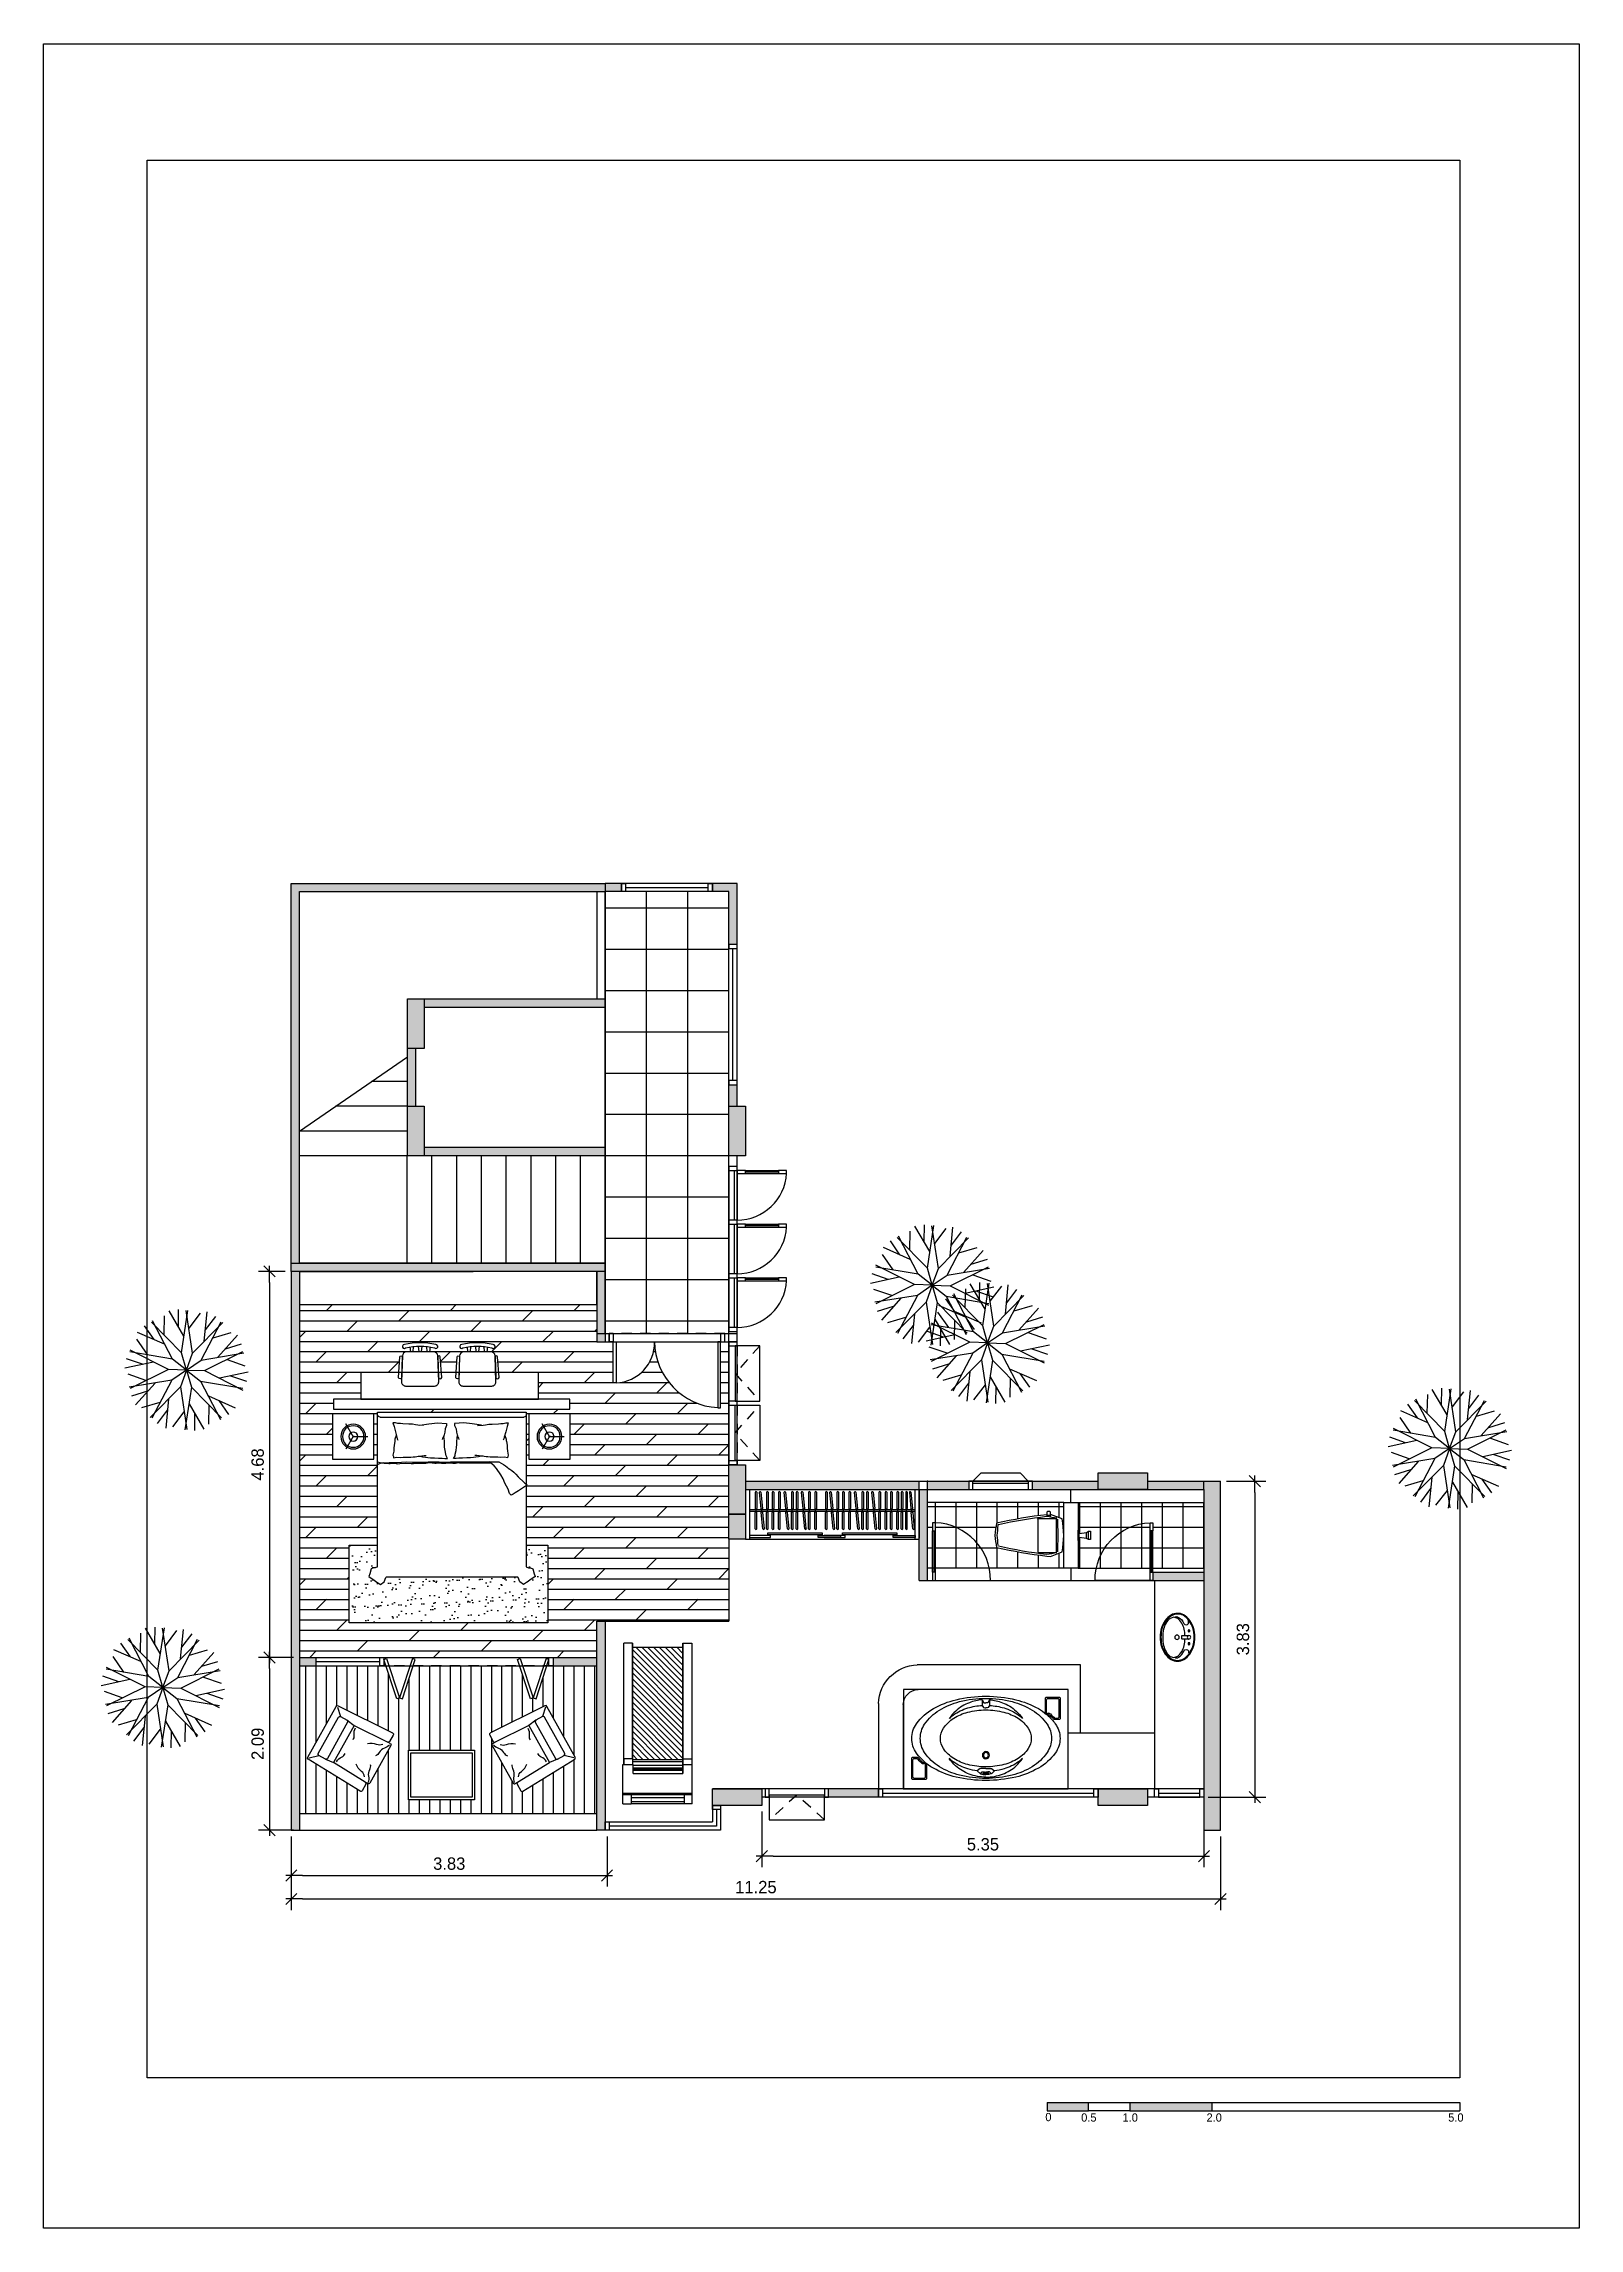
# Model space of a CAD drawing. Header units: inches. Extents: x 232 to 336, y -86 to 33.
# Drawn here: x 298.2 to 316.8, y -58.49 to -32.03 of the extents above; entities that cross this region are included whole.
import ezdxf

# ---------------------------------------------------------------- set-up
doc = ezdxf.new("R2010")
doc.units = ezdxf.units.IN
doc.header["$MEASUREMENT"] = 0
doc.linetypes.add('HIDDEN2', pattern=[0.1875, 0.125, -0.0625])
for name, color, linetype in [('CEILING', 6, 'HIDDEN2'), ('FUR', 9, 'Continuous'), ('HATCH', 251, 'Continuous'), ('IFF-FURN-DETAIL', 250, 'Continuous'), ('line', 1, 'Continuous'), ('line2', 1, 'Continuous'), ('OPEN', 2, 'Continuous'), ('OPEN-3', 1, 'Continuous'), ('OPEN-4', 56, 'Continuous'), ('OPEN-5', 152, 'Continuous'), ('OPEN-DOT', 9, 'HIDDEN2'), ('OPEN-GLASS', 71, 'Continuous'), ('OPEN-GLASS2', 23, 'Continuous'), ('OPEN-GLASS3', 129, 'Continuous'), ('WARE-IN', 1, 'Continuous'), ('WARE-OUT', 15, 'Continuous'), ('WC-DET', 8, 'Continuous')]:
    doc.layers.add(name, color=color, linetype=linetype)
doc.styles.add('CORDIA', font='cordia.shx')
doc.styles.add('THAI-E', font='thcadku.shx', dxfattribs={"height": 0.2, "bigfont": 'bigfont.shx'})
doc.dimstyles.new('E75', dxfattribs={"dimscale": 0.75, "dimtxt": 0.2, "dimasz": 0.18, "dimexe": 0.18, "dimexo": 0.1, "dimgap": 0.09, "dimtad": 1, "dimtoh": 1, "dimzin": 0, "dimdsep": 46, "dimtxsty": 'CORDIA', "dimblk": 'ARR_TICK', "dimcen": 0.09, "dimclrd": 8, "dimclre": 8, "dimclrt": 3, "dimadec": 0, "dimazin": 0, "dimtfac": 1, "dimtix": 1, "dimtmove": 2, "dimatfit": 3, "dimldrblk": 'ARR_TICK', "dimfxl": 0.5, "dimtolj": 1, "dimtzin": 0, "dimarcsym": 0})

msp = doc.modelspace()

# ---------------------------------------------------------------- texts
at = {"layer": 'WC-DET', "color": 3, "char_height": 0.1, "attachment_point": 1, "style": 'THAI-E'}
for s, width, gutter_width, heights, insert in [('0', 0.19087, 0.5, [0.1], (310.332, -57.096)), ('0.5', 0.38173, 1, [0.2], (310.766, -57.101)), ('1.0', 0.38173, 1, [0.2], (311.267, -57.101)), ('2.0', 0.38173, 1, [0.2], (312.284, -57.101)), ('5.0', 0.38173, 1, [0.2], (315.212, -57.101))]:
    msp.add_mtext_dynamic_manual_height_columns(s, width=width, gutter_width=gutter_width, heights=heights, dxfattribs=dict(at, insert=insert))

# ---------------------------------------------------------------- blocks, each defined once
blk = doc.blocks.new('-BED180')
at = {"layer": 'FUR'}
for points in [[(-1.875, 0.9), (-1.885, 0.929), (-1.885, 0.952), (-1.898, 0.978), (-1.956, 0.995), (-1.991, 1.007), (-2.036, 0.944), (-2.057, 0.909), (-2.064, 0.902), (-2.087, 0.867), (-2.054, 0.823), (-2.004, 0.803), (-2, 0.799)], [(-2, 0.799), (-2, -0.799)], [(0, -0.9), (0, 0.9), (-1.875, 0.9)], [(-0.601, 0.449), (-0.601, 0.568), (-0.635, 0.624), (-0.651, 0.65), (-0.664, 0.669), (-0.678, 0.682), (-0.691, 0.703), (-0.707, 0.724), (-0.725, 0.748), (-0.752, 0.775), (-0.781, 0.801), (-0.799, 0.82), (-0.836, 0.857), (-0.85, 0.873), (-0.86, 0.883), (-0.871, 0.902), (-0.876, 0.902), (-0.884, 0.91), (-0.895, 0.891), (-0.913, 0.865), (-0.953, 0.804), (-0.977, 0.764), (-0.993, 0.74), (-1.006, 0.717), (-1.006, 0.717), (-0.985, 0.698), (-0.934, 0.682), (-0.86, 0.64), (-0.807, 0.619), (-0.757, 0.592), (-0.683, 0.539), (-0.649, 0.51), (-0.63, 0.489), (-0.612, 0.465), (-0.601, 0.45)], [(-0.06, -0.87), (-0.06, 0.87)], [(-0.282, 0.64), (-0.328, 0.656), (-0.344, 0.658), (-0.356, 0.659), (-0.399, 0.667), (-0.437, 0.67), (-0.474, 0.672), (-0.521, 0.681), (-0.535, 0.676), (-0.552, 0.673), (-0.546, 0.635), (-0.547, 0.588), (-0.546, 0.556), (-0.546, 0.463), (-0.54, 0.436), (-0.539, 0.413), (-0.535, 0.39), (-0.533, 0.363), (-0.53, 0.329), (-0.526, 0.303), (-0.526, 0.279)], [(-0.16, 0.31), (-0.156, 0.378), (-0.152, 0.408), (-0.147, 0.446), (-0.147, 0.489), (-0.143, 0.562), (-0.139, 0.592), (-0.135, 0.622), (-0.13, 0.652), (-0.13, 0.681), (-0.173, 0.669), (-0.237, 0.652), (-0.301, 0.634), (-0.322, 0.63), (-0.34, 0.622)], [(-0.616, 0.463), (-0.616, 0.426), (-0.616, 0.401), (-0.616, 0.379), (-0.616, 0.35), (-0.616, 0.314), (-0.616, 0.277), (-0.616, 0.245), (-0.616, 0.219), (-0.616, 0.208), (-0.616, 0.176), (-0.616, 0.158), (-0.616, 0.096), (-0.612, 0.085), (-0.62, 0.041), (-0.62, 0.012), (-0.616, -0.01), (-0.616, -0.039), (-0.62, -0.075), (-0.62, -0.104), (-0.62, -0.126), (-0.616, -0.155), (-0.62, -0.191), (-0.62, -0.206), (-0.612, -0.271), (-0.623, -0.318), (-0.623, -0.344), (-0.623, -0.373), (-0.623, -0.402), (-0.627, -0.467), (-0.627, -0.496), (-0.62, -0.562), (-0.627, -0.631), (-0.631, -0.66), (-0.623, -0.692), (-0.62, -0.729), (-0.627, -0.747), (-0.627, -0.765), (-0.623, -0.794), (-0.62, -0.819), (-0.612, -0.834), (-0.62, -0.87), (-0.634, -0.899)], [(-0.601, 0.456), (-0.605, 0.163), (-0.605, 0.028), (-0.605, -0.017), (-0.608, -0.083), (-0.605, -0.156), (-0.605, -0.289), (-0.608, -0.355), (-0.608, -0.417), (-0.608, -0.48), (-0.605, -0.549), (-0.608, -0.612), (-0.612, -0.664), (-0.612, -0.716), (-0.612, -0.761), (-0.619, -0.817), (-0.619, -0.852), (-0.608, -0.887), (-0.606, -0.9)], [(-0.531, 0.376), (-0.533, 0.352), (-0.539, 0.322), (-0.544, 0.288), (-0.547, 0.26), (-0.551, 0.226), (-0.553, 0.179), (-0.556, 0.129), (-0.558, 0.083), (-0.56, 0.051), (-0.562, 0.026), (-0.56, 0.02), (-0.528, 0.037), (-0.51, 0.04), (-0.465, 0.049), (-0.424, 0.056), (-0.394, 0.058), (-0.349, 0.058), (-0.319, 0.062), (-0.298, 0.065), (-0.291, 0.067)], [(-0.156, 0.357), (-0.143, 0.246), (-0.13, 0.143), (-0.135, 0.032), (-0.16, 0.032), (-0.203, 0.049), (-0.241, 0.054), (-0.275, 0.062), (-0.301, 0.071), (-0.314, 0.079), (-0.331, 0.083)], [(-0.531, -0.409), (-0.533, -0.386), (-0.539, -0.356), (-0.544, -0.322), (-0.547, -0.293), (-0.551, -0.259), (-0.553, -0.213), (-0.556, -0.163), (-0.558, -0.117), (-0.56, -0.085), (-0.562, -0.06), (-0.56, -0.054), (-0.528, -0.07), (-0.51, -0.074), (-0.465, -0.083), (-0.424, -0.09), (-0.394, -0.092), (-0.349, -0.092), (-0.319, -0.095), (-0.298, -0.099), (-0.291, -0.101)], [(-0.156, -0.391), (-0.143, -0.279), (-0.13, -0.177), (-0.135, -0.066), (-0.16, -0.066), (-0.203, -0.083), (-0.241, -0.087), (-0.275, -0.096), (-0.301, -0.104), (-0.314, -0.113), (-0.331, -0.117)], [(-0.282, -0.674), (-0.328, -0.69), (-0.344, -0.691), (-0.356, -0.692), (-0.399, -0.7), (-0.437, -0.704), (-0.474, -0.706), (-0.521, -0.715), (-0.535, -0.709), (-0.552, -0.707), (-0.546, -0.668), (-0.547, -0.622), (-0.546, -0.59), (-0.546, -0.497), (-0.54, -0.47), (-0.539, -0.447), (-0.535, -0.424), (-0.533, -0.397), (-0.53, -0.363), (-0.526, -0.336), (-0.526, -0.313)], [(-0.16, -0.344), (-0.156, -0.412), (-0.152, -0.442), (-0.147, -0.48), (-0.147, -0.523), (-0.143, -0.596), (-0.139, -0.625), (-0.135, -0.655), (-0.13, -0.685), (-0.13, -0.715), (-0.173, -0.702), (-0.237, -0.685), (-0.301, -0.668), (-0.322, -0.664), (-0.34, -0.655)], [(-1.875, -0.9), (-1.885, -0.929), (-1.885, -0.952), (-1.898, -0.978), (-1.956, -0.995), (-1.991, -1.007), (-2.036, -0.944), (-2.057, -0.909), (-2.064, -0.902), (-2.087, -0.867), (-2.054, -0.823), (-2.004, -0.803), (-2, -0.799)], [(-1.875, -0.9), (0, -0.9)]]:
    blk.add_lwpolyline(points, dxfattribs=at)
for centre, start, end in [((-0.03, 0.87), 90, 180), ((-0.03, -0.87), 180, 270)]:
    blk.add_arc(centre, 0.0301, start, end, dxfattribs=at)
blk = doc.blocks.new('A$C6B490D39')
at = {"layer": 'FUR', "xscale": -1, "rotation": 270}
blk.add_blockref('-BED180', (1.007, 2.087, 0), dxfattribs=at)
blk = doc.blocks.new('1X-LAMP1')
at = {"color": 0, "linetype": 'ByBlock'}
for p, q in [((0.03, -0.06), (-0.59, 1.02)), ((0.03, -0.06), (-0.59, 1.02)), ((0.03, 0.06), (-0.59, -1.02)), ((0.03, 0.06), (-0.59, -1.02)), ((-0.07, 0), (1.18, 0)), ((-0.07, 0), (1.18, 0))]:
    blk.add_line(p, q, dxfattribs=at)
at = {"color": 0, "linetype": 'ByBlock', "const_width": 0.0333}
for points in [[(-0.48, 0.83), (-0.58, 1.01)], [(-0.48, 0.83), (-0.58, 1.01)], [(0.96, 0), (1.16, 0)], [(0.96, 0), (1.16, 0)], [(-0.48, -0.83), (-0.58, -1.01)], [(-0.48, -0.83), (-0.58, -1.01)]]:
    blk.add_lwpolyline(points, dxfattribs=at)
at = {"color": 0, "linetype": 'ByBlock'}
blk.add_circle((0, 0), 1, dxfattribs=at)
at = {"layer": 'IFF-FURN-DETAIL', "linetype": 'ByBlock'}
for radius in [0.867, 0.867, 0.367, 0.367]:
    blk.add_circle((0, 0), radius, dxfattribs=at)
blk = doc.blocks.new('A$C37404BAE')
at = {"layer": 'FUR', "elevation": 0}
blk.add_lwpolyline([(0, 0.5), (0, 0), (0.55, 0), (0.55, 0.5)], close=True, dxfattribs=at)
at = {"layer": 'FUR', "xscale": -0.1500000000014552, "yscale": 0.1500000000014552, "zscale": 1.2, "rotation": 90}
blk.add_blockref('1X-LAMP1', (0.275, 0.25, 0), dxfattribs=at)
blk = doc.blocks.new('F-CHR1A')
at = {"layer": 'FUR'}
for points in [[(-0.216, 0.354), (-0.224, 0.106, -0.937553), (-0.263, 0.104), (-0.245, 0.352, -0.867885), (-0.216, 0.354, -0.179819)], [(0.216, 0.354), (0.224, 0.106, 0.937553), (0.263, 0.104), (0.245, 0.352, 0.867885), (0.216, 0.354, 0.179819)]]:
    blk.add_lwpolyline(points, format="xyb", dxfattribs=at)
for points in [[(-0.215, 0.364), (-0.225, 0.05, 0.414214), (-0.175, 0), (0.175, 0, 0.414214), (0.225, 0.05), (0.215, 0.365, 0.405101), (0.165, 0.413), (-0.165, 0.413, 0.404761)], [(0.175, 0.461, 1.546334), (0.19, 0.501, 0.125632), (-0.19, 0.501, 1.546334), (-0.175, 0.461, -0.13377)]]:
    blk.add_lwpolyline(points, format="xyb", close=True, dxfattribs=at)
for points in [[(-0.126, 0.473), (-0.115, 0.413)], [(-0.086, 0.413), (-0.075, 0.48)], [(-0.025, 0.484), (-0.015, 0.413)], [(0.017, 0.413), (0.025, 0.484)], [(0.075, 0.48), (0.085, 0.413)], [(0.118, 0.413), (0.126, 0.473)]]:
    blk.add_lwpolyline(points, dxfattribs=at)
blk = doc.blocks.new('A$C50485CD1')
at = {"layer": 'FUR'}
blk.add_blockref('F-CHR1A', (0.263, 0), dxfattribs=at)
blk = doc.blocks.new('A$Cd2129d45')
for points in [[(0.383, 2.245), (0.383, 2.569), (2.534, 2.569), (2.534, 2.245)], [(0.002, 2.124), (0.002, 2.245), (2.865, 2.245), (2.865, 2.124)]]:
    blk.add_lwpolyline(points, close=True)
at = {"xscale": -1}
for name, p in [('A$C50485CD1', (1.386, 2.404)), ('A$C50485CD1', (2.08, 2.404)), ('A$C6B490D39', (2.438, 0, 0))]:
    blk.add_blockref(name, p, dxfattribs=at)
at = {"xscale": -1, "rotation": 270}
for p in [(0, 1.517), (2.377, 1.517)]:
    blk.add_blockref('A$C37404BAE', p, dxfattribs=at)
blk = doc.blocks.new('A$Cf422b83b')
at = {"layer": 'CEILING'}
blk.add_lwpolyline([(0, 0), (2.1, 0), (2.1, 0.1), (0, 0.1)], close=True, dxfattribs=at)
at = {"layer": 'OPEN'}
for points in [[(0.05, 0.025), (0.083, 0.014), (0.241, 0.489), (0.207, 0.5)], [(0.431, 0.025), (0.398, 0.014), (0.241, 0.489), (0.274, 0.5)], [(1.669, 0.025), (1.702, 0.014), (1.859, 0.489), (1.826, 0.5)], [(2.05, 0.025), (2.017, 0.014), (1.859, 0.489), (1.893, 0.5)], [(0, 0), (0.05, 0), (0.05, 0.1), (0, 0.1)], [(2.05, 0), (2.1, 0), (2.1, 0.1), (2.05, 0.1)]]:
    blk.add_lwpolyline(points, close=True, dxfattribs=at)
blk = doc.blocks.new('LNG-13')
at = {"color": 0, "linetype": 'ByBlock'}
for p, q in [((36, 95), (36, 5)), ((793, 79), (55, 113)), ((810, -643), (810, 61)), ((0, -29), (0, -552)), ((19, -11), (53, -13)), ((506, -34), (53, -13)), ((506, -34), (53, -13)), ((612, -21), (506, -34)), ((612, -21), (506, -34)), ((506, -34), (506, -548)), ((506, -34), (506, -548)), ((594, -39), (594, -543)), ((594, -39), (594, -543)), ((702, -21), (612, -21)), ((702, -21), (612, -21)), ((720, -543), (720, -39)), ((720, -543), (720, -39)), ((19, -570), (53, -569)), ((36, -587), (36, -677)), ((53, -569), (506, -548)), ((53, -569), (506, -548)), ((55, -695), (793, -661)), ((612, -561), (506, -548)), ((612, -561), (506, -548)), ((612, -561), (702, -561)), ((612, -561), (702, -561))]:
    blk.add_line(p, q, dxfattribs=at)
for centre, start, end in [((54, 95), 87.337, 180), ((54, 5), 180, 267.337), ((792, 61), 0, 87.337), ((18, -29), 87.337, 180), ((612, -39), 90, 180), ((612, -39), 90, 180), ((702, -39), 0, 90), ((702, -39), 0, 90), ((18, -552), 180, 272.663), ((54, -587), 92.663, 180), ((54, -677), 180, 272.663), ((612, -543), 180, 270), ((612, -543), 180, 270), ((702, -543), 270, 0), ((702, -543), 270, 0), ((792, -643), 272.663, 0)]:
    blk.add_arc(centre, 18, start, end, dxfattribs=at)
at = {"layer": 'IFF-FURN-DETAIL', "linetype": 'ByBlock'}
for p, q in [((792, 61), (702, -21)), ((792, 61), (702, -21)), ((792, -643), (702, -561)), ((792, -643), (702, -561))]:
    blk.add_line(p, q, dxfattribs=at)
for points in [[(18, -29, 0.13045), (51, -97, -0.166434), (81, -171, 0.138962), (100, -230, -0.132288)], [(18, -29, 0.13045), (51, -97, -0.166434), (81, -171, 0.138962), (100, -230, -0.132288)], [(93, -66, 0.215808), (156, -104, -0.158378), (257, -150, -0.75133)], [(93, -66, 0.215808), (156, -104, -0.158378), (257, -150, -0.75133)], [(479, -59, -0.157856), (452, -139, 0.195258), (436, -197, 0.506042)], [(479, -59, -0.157856), (452, -139, 0.195258), (436, -197, 0.506042)], [(18, -552, -0.13045), (51, -485, 0.166434), (81, -410, -0.138962), (100, -352, 0.132288)], [(18, -552, -0.13045), (51, -485, 0.166434), (81, -410, -0.138962), (100, -352, 0.132288)], [(93, -515, -0.215808), (156, -478, 0.158378), (257, -431, 0.75133)], [(93, -515, -0.215808), (156, -478, 0.158378), (257, -431, 0.75133)], [(479, -523, 0.157856), (452, -442, -0.195258), (436, -384, -0.506042)], [(479, -523, 0.157856), (452, -442, -0.195258), (436, -384, -0.506042)]]:
    blk.add_lwpolyline(points, format="xyb", dxfattribs=at)
blk = doc.blocks.new('A$C8130078e')
at = {"layer": 'FUR', "elevation": 0}
for points in [[(1.245, 0.578), (1.245, 1.178), (2.045, 1.178), (2.045, 0.578)], [(1.275, 0.608), (1.275, 1.148), (2.015, 1.148), (2.015, 0.608)]]:
    blk.add_lwpolyline(points, close=True, dxfattribs=at)
at = {"layer": 'FUR', "yscale": 0.001000000000203727, "zscale": 0.001}
for p, xscale, rotation in [((1.046, 0.494, 0), 0.0009999999961954015, 209.1672762588592), ((2.244, 0.494, 0), -0.0009999999995654722, 150.8291309769328)]:
    blk.add_blockref('LNG-13', p, dxfattribs=dict(at, xscale=xscale, rotation=rotation))
blk = doc.blocks.new('W-WC1')
at = {"layer": 'WARE-IN'}
for points in [[(0.198, 0.312), (-0.198, 0.312, 0.414214), (-0.206, 0.304), (-0.206, 0.096, 0.414214), (-0.198, 0.088), (0.198, 0.088)], [(0.198, 0.312, -0.414214), (0.206, 0.304), (0.206, 0.096, -0.414214), (0.198, 0.088)], [(0.22, 0.158), (0.254, 0.159, 0.405938)]]:
    blk.add_lwpolyline(points, format="xyb", dxfattribs=at)
for points in [[(0.25, 0.204), (0.227, 0.204)], [(0.239, 0.158), (0.239, 0.204)]]:
    blk.add_lwpolyline(points, dxfattribs=at)
for centre, radius, start, end in [((0.156, -1.511), 2.324, 93.8089, 96.8628), ((-0.156, -1.511), 2.324, 83.1372, 86.1911), ((0.121, 0.788), 0.008, 12.8413, 83.1372), ((5.003, -0.38), 5.263, 167.1587, 173.5818), ((-5.003, -0.38), 5.263, 6.4182, 12.8413), ((1.597, 0.426), 1.837, 186.7999, 190.8072), ((1.481, 41.869), 41.83, 267.6999, 267.9739), ((-1.481, 41.869), 41.83, 272.0261, 272.3001), ((-1.597, 0.426), 1.837, 349.1928, 353.2001)]:
    blk.add_arc(centre, radius, start, end, dxfattribs=at)
at = {"layer": 'WARE-OUT'}
blk.add_lwpolyline([(0.283, 0.159), (0.291, 0.167), (0.291, 0.196), (0.283, 0.204), (0.25, 0.204, 0.029221), (0.146, 0.812, 0.049393), (0, 0.832, 0.049393), (-0.146, 0.812, 0.029221), (-0.25, 0.204), (-0.254, 0.159), (-0.199, 0.02, 0.100832), (0.199, 0.02), (0.254, 0.159)], format="xyb", close=True, dxfattribs=at)
blk = doc.blocks.new('W-SHW2')
at = {"layer": 'WARE-IN'}
for points in [[(0.05, 0.125), (-0.05, 0.125)], [(0.0375, 0.1), (-0.0375, 0.1)], [(0.025, 0.0125), (-0.025, 0.0125)]]:
    blk.add_lwpolyline(points, dxfattribs=at)
at = {"layer": 'WARE-OUT'}
blk.add_lwpolyline([(-0.05, 0.15), (0.05, 0.15), (0.05, 0.125), (0.0375, 0.1), (0.025, 0.0125), (0.0625, 0.0125), (0.0625, 0), (-0.0625, 0), (-0.0625, 0.0125), (-0.025, 0.0125), (-0.0375, 0.1), (-0.05, 0.125)], close=True, dxfattribs=at)
blk = doc.blocks.new('A$C13473ACC')
at = {"layer": 'FUR'}
blk.add_blockref('W-SHW2', (0.063, 0), dxfattribs=at)
blk = doc.blocks.new('A$Cf533fc2d')
at = {"layer": 'OPEN-3', "elevation": 0}
blk.add_lwpolyline([(0.035, 0), (0.701, 0)], dxfattribs=at)
at = {"layer": 'OPEN-3'}
blk.add_arc((0.007, 0.007, 0), 0.694, 359.4264, 87.7237, dxfattribs=at)
at = {"layer": 'OPEN-GLASS', "elevation": 0}
for points in [[(0, 0.6), (0.035, 0.6), (0.035, 0.7), (0, 0.7)], [(0, 0), (0.035, 0), (0.035, 0.1), (0, 0.1)]]:
    blk.add_lwpolyline(points, close=True, dxfattribs=at)
at = {"layer": 'OPEN-GLASS2'}
blk.add_line((0.018, 0.1, 0), (0.018, 0.6, 0), dxfattribs=at)
at = {"layer": 'OPEN-GLASS3'}
for p, q in [((0, 0.1, 0), (0, 0.6, 0)), ((0.035, 0.1, 0), (0.035, 0.6, 0))]:
    blk.add_line(p, q, dxfattribs=at)
blk = doc.blocks.new('A$C96146ff1')
at = {"layer": 'CEILING'}
blk.add_lwpolyline([(0, 0), (0.77, 0), (0.77, 0.1), (0, 0.1)], close=True, dxfattribs=at)
at = {"layer": 'OPEN'}
for points in [[(0, 0), (0.05, 0), (0.05, 0.1), (0, 0.1)], [(0.72, 0), (0.77, 0), (0.77, 0.1), (0.72, 0.1)]]:
    blk.add_lwpolyline(points, close=True, dxfattribs=at)
at = {"layer": 'OPEN-3'}
blk.add_lwpolyline([(0.05, 0.1), (0.15, 0.2), (0.62, 0.2), (0.72, 0.1), (0.05, 0.1)], dxfattribs=at)
at = {"layer": 'OPEN-5'}
for p, q in [((0.05, 0.075), (0.72, 0.075)), ((0.05, 0), (0.72, 0))]:
    blk.add_line(p, q, dxfattribs=at)
blk = doc.blocks.new('A$C6cfe3cbc')
at = {"layer": 'HATCH'}
blk.add_lwpolyline([(0, 1.204), (1.995, 1.204), (1.995, 0), (0, 0)], close=True, dxfattribs=at)
for points in [[(0.275, 0.915), (0.275, 1.098, 0.414214), (0.261, 1.112), (0.11, 1.112, 0.414214), (0.096, 1.098), (0.096, 0.853, 0.414214), (0.11, 0.839), (0.17, 0.839)], [(0.253, 0.896, 0.055705), (0.155, 0.789, 0.158914), (0.097, 0.612, 0.158914), (0.155, 0.434, 0.10643), (0.36, 0.251, 0.071461), (0.634, 0.143, 0.057797), (0.996, 0.102, 0.057797), (1.357, 0.143, 0.071461), (1.631, 0.251, 0.10643), (1.836, 0.434, 0.158914), (1.894, 0.612, 0.158914), (1.836, 0.789, 0.10643), (1.631, 0.972, 0.071461), (1.357, 1.08, 0.057797), (0.996, 1.122, 0.057797)], [(0.26, 0.903), (0.26, 1.08, 0.414214), (0.243, 1.097), (0.128, 1.097, 0.414214), (0.111, 1.08), (0.111, 0.871, 0.414214), (0.128, 0.854), (0.161, 0.854)], [(0.996, 1.122, 0.057797), (0.634, 1.08, 0.071461), (0.36, 0.972, 0.046685), (0.26, 0.903, 0.158914)], [(0.951, 1.079, 0.070322), (0.795, 1.044, 0.09446), (0.629, 0.943, 0.062467), (0.552, 0.854, 0.107834)], [(1.039, 1.079, -0.070322), (1.195, 1.044, -0.09446), (1.361, 0.943, -0.062467), (1.438, 0.854, -0.107834)], [(0.214, 0.908, 0.027361), (0.161, 0.854, 0.158914)], [(0.231, 0.903, 0.032968), (0.17, 0.839, 0.158914)], [(0.214, 0.908, -0.151836), (0.24, 0.917, -0.568936), (0.253, 0.896, 57.682717)], [(0.228, 0.9, -0.753756), (0.248, 0.892, 3.102543)], [(0.951, 1.011, 0.058074), (0.775, 0.98, 0.083657), (0.601, 0.895, 0.036818), (0.552, 0.854, 0.131444)], [(0.951, 1.011), (0.967, 0.987, 0.130397), (0.995, 0.982, 0.540364)], [(1.039, 1.011), (1.023, 0.987, -0.130397), (0.995, 0.982, -0.540364)], [(1.44, 0.854, 0.036818), (1.39, 0.895, 0.083657), (1.216, 0.98, 0.058521), (1.039, 1.011, 0.072471)], [(0.994, 0.143, -0.089807), (0.793, 0.179, -0.09446), (0.628, 0.28, -0.062467), (0.55, 0.37, -0.107834)], [(0.552, 0.37, 0.036818), (0.601, 0.328, 0.083657), (0.775, 0.243, 0.038403), (0.891, 0.218, 0.072471)], [(0.996, 0.143, 0.089807), (1.197, 0.179, 0.09446), (1.362, 0.28, 0.062467), (1.44, 0.37, 0.107834)], [(1.099, 0.218, 0.038791), (1.216, 0.243, 0.083657), (1.39, 0.328, 0.036818), (1.44, 0.37, 0.131444)], [(1.715, 0.308), (1.715, 0.126, 0.414214), (1.729, 0.112), (1.88, 0.112, 0.414214), (1.894, 0.126), (1.894, 0.371, 0.414214), (1.88, 0.385), (1.82, 0.385)], [(1.73, 0.321), (1.73, 0.144, 0.414214), (1.747, 0.127), (1.862, 0.127, 0.414214), (1.879, 0.144), (1.879, 0.353, 0.414214), (1.862, 0.37), (1.829, 0.37)], [(1.776, 0.315, -0.151836), (1.75, 0.307, -0.568936), (1.737, 0.327, 57.682717)], [(1.762, 0.324, -0.753756), (1.742, 0.331, 3.102543)], [(1.759, 0.321, 0.032968), (1.82, 0.385, 0.158914)], [(1.776, 0.315, 0.027361), (1.829, 0.37, 0.158914)], [(0.928, 0.181), (0.95, 0.207, 0.010678), (0.996, 0.204, 0.515433)], [(0.93, 0.181, 0.070325), (0.996, 0.172, 0.404663)], [(0.962, 0.189, 0.267309), (0.972, 0.182), (0.996, 0.182)], [(1.062, 0.181), (1.04, 0.207, -0.010678), (0.994, 0.204, -0.515433)], [(1.028, 0.189, -0.267309), (1.018, 0.182), (0.994, 0.182)], [(1.06, 0.181, -0.070325), (0.994, 0.172, -0.404663)]]:
    blk.add_lwpolyline(points, format="xyb", dxfattribs=at)
for points in [[(0.996, 1.097, 0.061998), (0.678, 1.057, 0.075244), (0.434, 0.955, 0.107044), (0.254, 0.783, 0.150153), (0.201, 0.612, 0.150153), (0.254, 0.44, 0.107044), (0.434, 0.269, 0.075244), (0.678, 0.166, 0.061998), (0.996, 0.127, 0.061998), (1.314, 0.166, 0.075244), (1.558, 0.269, 0.107044), (1.738, 0.44, 0.150153), (1.79, 0.612, 0.150153), (1.738, 0.783, 0.107044), (1.558, 0.955, 0.075244), (1.314, 1.057, 0.061998)], [(0.996, 0.957, 0.063585), (0.776, 0.929, 0.076612), (0.606, 0.856, 0.107144), (0.482, 0.734, 0.147047), (0.445, 0.612, 0.147047), (0.482, 0.489, 0.107144), (0.606, 0.368, 0.076612), (0.776, 0.295, 0.063585), (0.996, 0.267, 0.063585), (1.216, 0.295, 0.076612), (1.385, 0.368, 0.107144), (1.51, 0.489, 0.147047), (1.546, 0.612, 0.147047), (1.51, 0.734, 0.107144), (1.385, 0.856, 0.076612), (1.216, 0.929, 0.063585)]]:
    blk.add_lwpolyline(points, format="xyb", close=True, dxfattribs=at)
for points in [[(0.951, 1.079), (0.97, 1.044), (0.995, 1.044)], [(0.951, 1.079), (0.951, 1.011)], [(1.039, 1.079), (1.02, 1.044), (0.995, 1.044)], [(1.039, 1.079), (1.039, 1.011)], [(0.996, 0.249), (0.926, 0.249), (0.89, 0.217), (0.928, 0.181)], [(0.953, 0.176), (0.962, 0.189), (0.996, 0.189)], [(0.994, 0.249), (1.064, 0.249), (1.1, 0.217), (1.062, 0.181)], [(1.037, 0.176), (1.028, 0.189), (0.994, 0.189)]]:
    blk.add_lwpolyline(points, dxfattribs=at)
for centre, radius in [((0.995, 0.408), 0.0432), ((0.995, 0.409), 0.031)]:
    blk.add_circle(centre, radius, dxfattribs=at)
blk = doc.blocks.new('W-BAS1')
at = {"layer": 'WARE-IN'}
blk.add_lwpolyline([(0, 0.01, -0.073221), (-0.112, 0.026, -0.084204), (-0.199, 0.07, -0.106479), (-0.266, 0.144, -0.152752), (-0.28, 0.211, -0.130923), (-0.261, 0.283, -0.106479), (-0.199, 0.352, -0.084204), (-0.112, 0.396, -0.073221), (0, 0.412, -0.073221), (0.112, 0.396, -0.084204), (0.199, 0.352, -0.106479), (0.261, 0.283, -0.130253), (0.28, 0.211, -0.130253), (0.261, 0.139, -0.106479), (0.199, 0.07, -0.084204), (0.112, 0.026, -0.073221)], format="xyb", close=True, dxfattribs=at)
for points in [[(-0.022, 0.121, -0.04309), (-0.098, 0.131, -0.069921), (-0.172, 0.16, -0.106037), (-0.229, 0.208), (-0.244, 0.255), (-0.229, 0.302, -0.106037), (-0.172, 0.35, -0.069921), (-0.098, 0.379, -0.056158), (0.001, 0.39, -0.056158)], [(0.001, 0.39, -0.056158), (0.099, 0.379, -0.069921), (0.174, 0.35, -0.106037), (0.234, 0.299), (0.246, 0.255), (0.23, 0.208, -0.106037), (0.174, 0.16, -0.069921), (0.099, 0.131, -0.044222), (0.022, 0.121, -0.056158)], [(-0.241, 0.245, 0.461537), (-0.241, 0.2, 0.183567), (-0.167, 0.134, -1.108785), (-0.197, 0.082, -0.453461)], [(0.022, 0.072), (0.022, 0.153, 0.414214), (0.015, 0.16), (-0.015, 0.16, 0.414214), (-0.022, 0.153), (-0.022, 0.072)], [(0.242, 0.243, -0.440274), (0.241, 0.2, -0.183567), (0.167, 0.134, 1.108785), (0.197, 0.082, 0.453461)]]:
    blk.add_lwpolyline(points, format="xyb", dxfattribs=at)
for centre, radius in [((-0.078, 0.072), 0.012), ((0, 0.217), 0.027), ((0, 0.072), 0.0221), ((0.078, 0.072), 0.012)]:
    blk.add_circle(centre, radius, dxfattribs=at)
at = {"layer": 'WARE-OUT'}
blk.add_lwpolyline([(0, 0.001, -0.073221), (-0.114, 0.018, -0.084204), (-0.204, 0.063, -0.106479), (-0.273, 0.139, -0.1519), (-0.289, 0.211, -0.130253), (-0.269, 0.288, -0.106479), (-0.204, 0.36, -0.084204), (-0.114, 0.404, -0.073221), (0, 0.421, -0.073221), (0.114, 0.404, -0.084204), (0.204, 0.36, -0.106479), (0.269, 0.288, -0.130253), (0.289, 0.211, -0.130253), (0.269, 0.134, -0.106479), (0.204, 0.063, -0.084204), (0.114, 0.018, -0.073221)], format="xyb", close=True, dxfattribs=at)
blk = doc.blocks.new('A$Cd348ede5')
at = {"layer": 'CEILING'}
blk.add_lwpolyline([(0, 0), (1.4, 0), (1.4, 0.1), (0, 0.1)], close=True, dxfattribs=at)
at = {"layer": 'OPEN'}
for points in [[(0.05, 0.1), (0.085, 0.1), (0.085, 0.9), (0.05, 0.9)], [(1.35, 0.1), (1.315, 0.1), (1.315, 0.6), (1.35, 0.6)], [(0, 0), (0.05, 0), (0.05, 0.1), (0, 0.1)], [(1.4, 0), (1.35, 0), (1.35, 0.1), (1.4, 0.1)]]:
    blk.add_lwpolyline(points, close=True, dxfattribs=at)
at = {"layer": 'OPEN-4'}
for centre, radius, start, end in [((0.042, 0.092), 0.808, 0.5406, 86.9409), ((1.336, 0.113), 0.486, 92.509, 181.5753)]:
    blk.add_arc(centre, radius, start, end, dxfattribs=at)
blk = doc.blocks.new('710T')
at = {"linetype": 'Continuous'}
h = blk.add_hatch(dxfattribs=at)
h.set_pattern_fill('ANSI31', color=8, scale=400, style=0)
h.set_pattern_definition([(45, (-167838.8, -99950.68), (-35.355339, 35.355339), [])])
h.paths.add_polyline_path([(-1533.0052, 719.0517), (-1545.4198, 719.0517), (-1545.4198, 106.4646), (-1533.0052, 106.4646), (-183.8094, 106.4646), (-183.8094, 719.0517)])
for p, q in [((-2080, 832.2879), (-1603.7308, 832.2879)), ((-2080, 832.2879), (-2080, 733.5354)), ((-1968.2686, 832.476), (-1968.2686, -7.9002)), ((-1956.0421, -7.9002), (-1956.0421, 832.476)), ((-1533.0052, 823.8234), (-1603.9189, 823.8234)), ((-1603.9189, 823.8234), (-1533.0052, 823.8234)), ((-1603.7308, 832.2879), (-1603.7308, 708.1419)), ((-1533.0052, 823.8234), (-134.5272, 823.8234)), ((-1533.0052, 719.0517), (-1533.0052, 823.8234)), ((-134.5272, 719.0517), (-134.5272, 823.8234)), ((-1968.2686, 733.5354), (-2080, 733.5354)), ((-2069.8426, 733.5354), (-2080, 733.5354)), ((-2078.4952, 91.0404), (-2078.4952, 733.5354)), ((-2078.4952, 91.0404), (-2078.4952, 733.5354)), ((-2052.9136, 733.5354), (-2052.9136, 91.0404)), ((-2001.1861, 733.5354), (-2001.1861, 91.0404)), ((-1713.7693, 708.1419), (-1713.7693, 108.1575)), ((-1713.7693, 708.1419), (-1603.7308, 708.1419)), ((-1713.7693, 708.1419), (-1603.7308, 708.1419)), ((-1612.0072, 707.9538), (-1612.0072, 108.1575)), ((-1533.0052, 719.0517), (-1603.9189, 719.0517)), ((-1533.0052, 719.0517), (-1603.9189, 719.0517)), ((-1570.0609, 106.2765), (-1570.0609, 719.0517)), ((-1545.4198, 106.2765), (-1545.4198, 719.0517)), ((-1533.0052, 719.0517), (-134.5272, 719.0517)), ((-134.5272, 719.0517), (-1533.0052, 719.0517)), ((-183.8094, 719.0517), (-183.8094, 106.4646)), ((-2080, -7.7121), (-2080, 91.0404)), ((-1968.2686, 91.0404), (-2080, 91.0404)), ((-1713.7693, 108.1575), (-1603.7308, 108.1575)), ((-1603.7308, 108.1575), (-1713.7693, 108.1575)), ((-1603.9189, 106.4646), (-1533.0052, 106.4646)), ((-1533.0052, 106.4646), (-1603.9189, 106.4646)), ((-1603.7308, 108.1575), (-1603.7308, -7.7121)), ((-1533.0052, 0), (-1603.7308, 0)), ((-1533.0052, 0), (-1603.7308, 0)), ((-1533.0052, 106.4646), (-134.5272, 106.4646)), ((-134.5272, 106.4646), (-1533.0052, 106.4646)), ((-1533.0052, 106.4646), (-1533.0052, 0)), ((-134.5272, 0), (-1533.0052, 0)), ((-134.5272, 0), (-1533.0052, 0)), ((-134.5272, 106.4646), (-134.5272, 0)), ((-2080, -7.7121), (-1603.7308, -7.7121))]:
    blk.add_line(p, q, dxfattribs=at)
at = {"color": 8, "linetype": 'Continuous'}
for p, q in [((-1671.6349, 708.1419), (-1671.6349, 692.7177)), ((-1671.6349, 708.1419), (-1671.6349, 692.7177)), ((-1670.6944, 708.1419), (-1671.6349, 708.1419)), ((-1671.4468, 708.1419), (-1671.6349, 708.1419)), ((-1671.6349, 692.7177), (-1671.6349, 672.0267)), ((-1671.6349, 692.7177), (-1671.6349, 672.0267)), ((-1671.6349, 692.7177), (-1671.4468, 692.7177)), ((-1670.6944, 692.7177), (-1671.6349, 692.7177)), ((-1671.4468, 692.7177), (-1671.6349, 692.7177)), ((-1671.6349, 672.0267), (-1671.6349, 651.5238)), ((-1671.6349, 672.0267), (-1671.6349, 651.5238)), ((-1671.6349, 672.0267), (-1671.4468, 672.0267)), ((-1670.6944, 672.0267), (-1671.6349, 672.0267)), ((-1671.4468, 672.0267), (-1671.6349, 672.0267)), ((-1671.6349, 651.5238), (-1671.6349, 630.8328)), ((-1671.6349, 651.5238), (-1671.6349, 630.8328)), ((-1671.6349, 651.5238), (-1671.4468, 651.5238)), ((-1670.6944, 651.5238), (-1671.6349, 651.5238)), ((-1671.4468, 651.5238), (-1671.6349, 651.5238)), ((-1671.6349, 630.8328), (-1671.6349, 610.1418)), ((-1671.6349, 630.8328), (-1671.6349, 610.1418)), ((-1671.6349, 630.8328), (-1671.4468, 630.8328)), ((-1670.6944, 630.8328), (-1671.6349, 630.8328)), ((-1671.6349, 630.8328), (-1671.4468, 630.8328)), ((-1671.4468, 630.8328), (-1671.6349, 630.8328)), ((-1671.6349, 610.1418), (-1671.6349, 589.4508)), ((-1671.6349, 610.1418), (-1671.6349, 589.4508)), ((-1671.4468, 610.1418), (-1671.6349, 610.1418)), ((-1671.6349, 610.1418), (-1671.4468, 610.1418)), ((-1670.6944, 610.1418), (-1671.6349, 610.1418)), ((-1671.4468, 610.1418), (-1671.6349, 610.1418)), ((-1671.6349, 589.4508), (-1671.6349, 568.7598)), ((-1671.6349, 589.4508), (-1671.6349, 568.7598)), ((-1671.6349, 589.4508), (-1671.4468, 589.4508)), ((-1670.6944, 589.4508), (-1671.6349, 589.4508)), ((-1671.4468, 589.4508), (-1671.6349, 589.4508)), ((-1671.6349, 568.7598), (-1671.6349, 548.2569)), ((-1671.6349, 568.7598), (-1671.6349, 548.2569)), ((-1671.6349, 568.7598), (-1671.4468, 568.7598)), ((-1670.6944, 568.7598), (-1671.6349, 568.7598)), ((-1671.4468, 568.7598), (-1671.6349, 568.7598)), ((-1671.6349, 548.2569), (-1671.6349, 527.5659)), ((-1671.6349, 548.2569), (-1671.6349, 527.5659)), ((-1671.6349, 548.2569), (-1671.4468, 548.2569)), ((-1670.6944, 548.2569), (-1671.6349, 548.2569)), ((-1671.4468, 548.2569), (-1671.6349, 548.2569)), ((-1671.4468, 692.7177), (-1671.4468, 708.1419)), ((-1671.4468, 672.0267), (-1671.4468, 692.7177)), ((-1670.6944, 692.7177), (-1671.4468, 692.7177)), ((-1671.4468, 692.7177), (-1670.6944, 692.7177)), ((-1671.4468, 651.5238), (-1671.4468, 672.0267)), ((-1670.6944, 672.0267), (-1671.4468, 672.0267)), ((-1671.4468, 672.0267), (-1670.6944, 672.0267)), ((-1671.4468, 630.8328), (-1671.4468, 651.5238)), ((-1670.6944, 651.5238), (-1671.4468, 651.5238)), ((-1671.4468, 651.5238), (-1670.6944, 651.5238)), ((-1671.4468, 610.1418), (-1671.4468, 630.8328)), ((-1670.6944, 630.8328), (-1671.4468, 630.8328)), ((-1671.4468, 589.4508), (-1671.4468, 610.1418)), ((-1671.4468, 610.1418), (-1670.6944, 610.1418)), ((-1671.4468, 568.7598), (-1671.4468, 589.4508)), ((-1670.6944, 589.4508), (-1671.4468, 589.4508)), ((-1671.4468, 589.4508), (-1670.6944, 589.4508)), ((-1671.4468, 548.2569), (-1671.4468, 568.7598)), ((-1670.6944, 568.7598), (-1671.4468, 568.7598)), ((-1671.4468, 568.7598), (-1670.6944, 568.7598)), ((-1671.4468, 527.5659), (-1671.4468, 548.2569)), ((-1670.6944, 548.2569), (-1671.4468, 548.2569)), ((-1671.4468, 548.2569), (-1670.6944, 548.2569)), ((-1670.6944, 692.7177), (-1670.6944, 708.1419)), ((-1670.6944, 672.0267), (-1670.6944, 692.7177)), ((-1669.942, 692.7177), (-1670.6944, 692.7177)), ((-1670.6944, 692.7177), (-1669.942, 692.7177)), ((-1670.6944, 651.5238), (-1670.6944, 672.0267)), ((-1669.942, 672.0267), (-1670.6944, 672.0267)), ((-1670.6944, 672.0267), (-1669.942, 672.0267)), ((-1670.6944, 630.8328), (-1670.6944, 651.5238)), ((-1669.942, 651.5238), (-1670.6944, 651.5238)), ((-1670.6944, 651.5238), (-1669.942, 651.5238)), ((-1670.6944, 610.1418), (-1670.6944, 630.8328)), ((-1669.942, 630.8328), (-1670.6944, 630.8328)), ((-1669.942, 630.8328), (-1670.6944, 630.8328)), ((-1669.942, 630.8328), (-1670.6944, 630.8328)), ((-1670.6944, 589.4508), (-1670.6944, 610.1418)), ((-1670.6944, 610.1418), (-1669.942, 610.1418)), ((-1670.6944, 568.7598), (-1670.6944, 589.4508)), ((-1669.942, 589.4508), (-1670.6944, 589.4508)), ((-1670.6944, 589.4508), (-1669.942, 589.4508)), ((-1670.6944, 548.2569), (-1670.6944, 568.7598)), ((-1669.942, 568.7598), (-1670.6944, 568.7598)), ((-1670.6944, 568.7598), (-1669.942, 568.7598)), ((-1670.6944, 527.5659), (-1670.6944, 548.2569)), ((-1669.942, 548.2569), (-1670.6944, 548.2569)), ((-1670.6944, 548.2569), (-1669.942, 548.2569)), ((-1669.942, 692.7177), (-1669.942, 708.1419)), ((-1669.942, 672.0267), (-1669.942, 692.7177)), ((-1668.8134, 692.7177), (-1669.942, 692.7177)), ((-1669.942, 692.7177), (-1668.8134, 692.7177)), ((-1669.942, 651.5238), (-1669.942, 672.0267)), ((-1668.8134, 672.0267), (-1669.942, 672.0267)), ((-1669.942, 672.0267), (-1668.8134, 672.0267)), ((-1669.942, 651.5238), (-1669.942, 630.8328)), ((-1668.8134, 651.5238), (-1669.942, 651.5238)), ((-1669.942, 651.5238), (-1668.8134, 651.5238)), ((-1668.8134, 651.5238), (-1669.942, 651.5238)), ((-1669.942, 610.1418), (-1669.942, 630.8328)), ((-1668.8134, 630.8328), (-1669.942, 630.8328)), ((-1668.8134, 630.8328), (-1669.942, 630.8328)), ((-1669.942, 589.4508), (-1669.942, 610.1418)), ((-1669.942, 610.1418), (-1668.8134, 610.1418)), ((-1669.942, 568.7598), (-1669.942, 589.4508)), ((-1668.8134, 589.4508), (-1669.942, 589.4508)), ((-1669.942, 589.4508), (-1668.8134, 589.4508)), ((-1669.942, 548.2569), (-1669.942, 568.7598)), ((-1668.8134, 568.7598), (-1669.942, 568.7598)), ((-1669.942, 568.7598), (-1668.8134, 568.7598)), ((-1669.942, 527.5659), (-1669.942, 548.2569)), ((-1668.8134, 548.2569), (-1669.942, 548.2569)), ((-1669.942, 548.2569), (-1668.8134, 548.2569)), ((-1668.8134, 692.7177), (-1668.8134, 708.1419)), ((-1668.8134, 672.0267), (-1668.8134, 692.7177)), ((-1667.3086, 692.7177), (-1668.8134, 692.7177)), ((-1668.8134, 692.7177), (-1667.3086, 692.7177)), ((-1668.8134, 651.5238), (-1668.8134, 672.0267)), ((-1667.3086, 672.0267), (-1668.8134, 672.0267)), ((-1668.8134, 672.0267), (-1667.3086, 672.0267)), ((-1668.8134, 630.8328), (-1668.8134, 651.5238)), ((-1667.3086, 651.5238), (-1668.8134, 651.5238)), ((-1668.8134, 651.5238), (-1667.3086, 651.5238)), ((-1668.8134, 610.1418), (-1668.8134, 630.8328)), ((-1667.3086, 630.8328), (-1668.8134, 630.8328)), ((-1667.3086, 630.8328), (-1668.8134, 630.8328)), ((-1667.3086, 630.8328), (-1668.8134, 630.8328)), ((-1668.8134, 589.4508), (-1668.8134, 610.1418)), ((-1668.8134, 610.1418), (-1667.3086, 610.1418)), ((-1668.8134, 568.7598), (-1668.8134, 589.4508)), ((-1667.3086, 589.4508), (-1668.8134, 589.4508)), ((-1668.8134, 589.4508), (-1667.3086, 589.4508)), ((-1668.8134, 548.2569), (-1668.8134, 568.7598)), ((-1667.3086, 568.7598), (-1668.8134, 568.7598)), ((-1668.8134, 568.7598), (-1667.3086, 568.7598)), ((-1668.8134, 527.5659), (-1668.8134, 548.2569)), ((-1667.3086, 548.2569), (-1668.8134, 548.2569)), ((-1668.8134, 548.2569), (-1667.3086, 548.2569)), ((-1667.3086, 692.7177), (-1667.3086, 708.1419)), ((-1667.3086, 672.0267), (-1667.3086, 692.7177)), ((-1665.8038, 692.7177), (-1667.3086, 692.7177)), ((-1667.3086, 692.7177), (-1665.8038, 692.7177)), ((-1667.3086, 651.5238), (-1667.3086, 672.0267)), ((-1665.8038, 672.0267), (-1667.3086, 672.0267)), ((-1667.3086, 672.0267), (-1665.8038, 672.0267)), ((-1667.3086, 651.5238), (-1667.3086, 630.8328)), ((-1665.8038, 651.5238), (-1667.3086, 651.5238)), ((-1667.3086, 651.5238), (-1665.8038, 651.5238)), ((-1665.8038, 651.5238), (-1667.3086, 651.5238)), ((-1667.3086, 610.1418), (-1667.3086, 630.8328)), ((-1665.8038, 630.8328), (-1667.3086, 630.8328)), ((-1665.8038, 630.8328), (-1667.3086, 630.8328)), ((-1667.3086, 589.4508), (-1667.3086, 610.1418)), ((-1667.3086, 610.1418), (-1665.8038, 610.1418)), ((-1667.3086, 568.7598), (-1667.3086, 589.4508)), ((-1665.8038, 589.4508), (-1667.3086, 589.4508)), ((-1667.3086, 589.4508), (-1665.8038, 589.4508)), ((-1667.3086, 548.2569), (-1667.3086, 568.7598)), ((-1665.8038, 568.7598), (-1667.3086, 568.7598)), ((-1667.3086, 568.7598), (-1665.8038, 568.7598)), ((-1667.3086, 527.5659), (-1667.3086, 548.2569)), ((-1665.8038, 548.2569), (-1667.3086, 548.2569)), ((-1667.3086, 548.2569), (-1665.8038, 548.2569)), ((-1665.8038, 692.7177), (-1665.8038, 708.1419)), ((-1665.8038, 672.0267), (-1665.8038, 692.7177)), ((-1664.1109, 692.7177), (-1665.8038, 692.7177)), ((-1665.8038, 692.7177), (-1664.1109, 692.7177)), ((-1665.8038, 651.5238), (-1665.8038, 672.0267)), ((-1664.1109, 672.0267), (-1665.8038, 672.0267)), ((-1665.8038, 672.0267), (-1664.1109, 672.0267)), ((-1665.8038, 630.8328), (-1665.8038, 651.5238)), ((-1664.1109, 651.5238), (-1665.8038, 651.5238)), ((-1665.8038, 651.5238), (-1664.1109, 651.5238)), ((-1665.8038, 610.1418), (-1665.8038, 630.8328)), ((-1664.1109, 630.8328), (-1665.8038, 630.8328)), ((-1664.1109, 630.8328), (-1665.8038, 630.8328)), ((-1664.1109, 630.8328), (-1665.8038, 630.8328)), ((-1665.8038, 589.4508), (-1665.8038, 610.1418)), ((-1665.8038, 610.1418), (-1664.1109, 610.1418)), ((-1665.8038, 568.7598), (-1665.8038, 589.4508)), ((-1664.1109, 589.4508), (-1665.8038, 589.4508)), ((-1665.8038, 589.4508), (-1664.1109, 589.4508)), ((-1665.8038, 548.2569), (-1665.8038, 568.7598)), ((-1664.1109, 568.7598), (-1665.8038, 568.7598)), ((-1665.8038, 568.7598), (-1664.1109, 568.7598)), ((-1665.8038, 527.5659), (-1665.8038, 548.2569)), ((-1664.1109, 548.2569), (-1665.8038, 548.2569)), ((-1665.8038, 548.2569), (-1664.1109, 548.2569)), ((-1664.1109, 692.7177), (-1664.1109, 708.1419)), ((-1664.1109, 672.0267), (-1664.1109, 692.7177)), ((-1662.2299, 692.7177), (-1664.1109, 692.7177)), ((-1664.1109, 651.5238), (-1664.1109, 672.0267)), ((-1662.2299, 672.0267), (-1664.1109, 672.0267)), ((-1664.1109, 651.5238), (-1664.1109, 630.8328)), ((-1662.2299, 651.5238), (-1664.1109, 651.5238)), ((-1664.1109, 610.1418), (-1664.1109, 630.8328)), ((-1662.2299, 630.8328), (-1664.1109, 630.8328)), ((-1664.1109, 589.4508), (-1664.1109, 610.1418)), ((-1664.1109, 610.1418), (-1662.2299, 610.1418)), ((-1664.1109, 568.7598), (-1664.1109, 589.4508)), ((-1662.2299, 589.4508), (-1664.1109, 589.4508)), ((-1664.1109, 548.2569), (-1664.1109, 568.7598)), ((-1662.2299, 568.7598), (-1664.1109, 568.7598)), ((-1664.1109, 527.5659), (-1664.1109, 548.2569)), ((-1662.2299, 548.2569), (-1664.1109, 548.2569)), ((-1662.2299, 692.7177), (-1662.2299, 708.1419)), ((-1662.2299, 672.0267), (-1662.2299, 692.7177)), ((-1660.3489, 692.7177), (-1662.2299, 692.7177)), ((-1662.2299, 651.5238), (-1662.2299, 672.0267)), ((-1660.3489, 672.0267), (-1662.2299, 672.0267)), ((-1662.2299, 630.8328), (-1662.2299, 651.5238)), ((-1660.3489, 651.5238), (-1662.2299, 651.5238)), ((-1662.2299, 610.1418), (-1662.2299, 630.8328)), ((-1660.3489, 630.8328), (-1662.2299, 630.8328)), ((-1662.2299, 589.4508), (-1662.2299, 610.1418)), ((-1662.2299, 610.1418), (-1660.3489, 610.1418)), ((-1662.2299, 568.7598), (-1662.2299, 589.4508)), ((-1660.3489, 589.4508), (-1662.2299, 589.4508)), ((-1662.2299, 548.2569), (-1662.2299, 568.7598)), ((-1660.3489, 568.7598), (-1662.2299, 568.7598)), ((-1662.2299, 527.5659), (-1662.2299, 548.2569)), ((-1660.3489, 548.2569), (-1662.2299, 548.2569)), ((-1660.3489, 692.7177), (-1660.3489, 708.1419)), ((-1660.3489, 672.0267), (-1660.3489, 692.7177)), ((-1658.4679, 692.7177), (-1660.3489, 692.7177)), ((-1660.3489, 651.5238), (-1660.3489, 672.0267)), ((-1658.4679, 672.0267), (-1660.3489, 672.0267)), ((-1660.3489, 651.5238), (-1660.3489, 630.8328)), ((-1658.4679, 651.5238), (-1660.3489, 651.5238)), ((-1660.3489, 610.1418), (-1660.3489, 630.8328)), ((-1658.4679, 630.8328), (-1660.3489, 630.8328)), ((-1660.3489, 589.4508), (-1660.3489, 610.1418)), ((-1660.3489, 610.1418), (-1658.4679, 610.1418)), ((-1660.3489, 568.7598), (-1660.3489, 589.4508)), ((-1658.4679, 589.4508), (-1660.3489, 589.4508)), ((-1660.3489, 548.2569), (-1660.3489, 568.7598)), ((-1658.4679, 568.7598), (-1660.3489, 568.7598)), ((-1660.3489, 527.5659), (-1660.3489, 548.2569)), ((-1658.4679, 548.2569), (-1660.3489, 548.2569)), ((-1658.4679, 692.7177), (-1658.4679, 708.1419)), ((-1658.4679, 672.0267), (-1658.4679, 692.7177)), ((-1656.5869, 692.7177), (-1658.4679, 692.7177)), ((-1658.4679, 651.5238), (-1658.4679, 672.0267)), ((-1656.5869, 672.0267), (-1658.4679, 672.0267)), ((-1658.4679, 630.8328), (-1658.4679, 651.5238)), ((-1656.5869, 651.5238), (-1658.4679, 651.5238)), ((-1658.4679, 610.1418), (-1658.4679, 630.8328)), ((-1656.5869, 630.8328), (-1658.4679, 630.8328)), ((-1658.4679, 589.4508), (-1658.4679, 610.1418)), ((-1658.4679, 610.1418), (-1656.5869, 610.1418)), ((-1658.4679, 568.7598), (-1658.4679, 589.4508)), ((-1656.5869, 589.4508), (-1658.4679, 589.4508)), ((-1658.4679, 548.2569), (-1658.4679, 568.7598)), ((-1656.5869, 568.7598), (-1658.4679, 568.7598)), ((-1658.4679, 527.5659), (-1658.4679, 548.2569)), ((-1656.5869, 548.2569), (-1658.4679, 548.2569)), ((-1656.5869, 692.7177), (-1656.5869, 708.1419)), ((-1656.5869, 672.0267), (-1656.5869, 692.7177)), ((-1654.894, 692.7177), (-1656.5869, 692.7177)), ((-1656.5869, 692.7177), (-1654.894, 692.7177)), ((-1656.5869, 651.5238), (-1656.5869, 672.0267)), ((-1654.894, 672.0267), (-1656.5869, 672.0267)), ((-1656.5869, 672.0267), (-1654.894, 672.0267)), ((-1656.5869, 651.5238), (-1656.5869, 630.8328)), ((-1654.894, 651.5238), (-1656.5869, 651.5238)), ((-1656.5869, 651.5238), (-1654.894, 651.5238)), ((-1654.894, 651.5238), (-1656.5869, 651.5238)), ((-1656.5869, 610.1418), (-1656.5869, 630.8328)), ((-1654.894, 630.8328), (-1656.5869, 630.8328)), ((-1654.894, 630.8328), (-1656.5869, 630.8328)), ((-1656.5869, 589.4508), (-1656.5869, 610.1418)), ((-1656.5869, 610.1418), (-1654.894, 610.1418)), ((-1656.5869, 568.7598), (-1656.5869, 589.4508)), ((-1654.894, 589.4508), (-1656.5869, 589.4508)), ((-1656.5869, 589.4508), (-1654.894, 589.4508)), ((-1656.5869, 548.2569), (-1656.5869, 568.7598)), ((-1654.894, 568.7598), (-1656.5869, 568.7598)), ((-1656.5869, 568.7598), (-1654.894, 568.7598)), ((-1656.5869, 527.5659), (-1656.5869, 548.2569)), ((-1654.894, 548.2569), (-1656.5869, 548.2569)), ((-1656.5869, 548.2569), (-1654.894, 548.2569)), ((-1654.894, 692.7177), (-1654.894, 708.1419)), ((-1654.894, 672.0267), (-1654.894, 692.7177)), ((-1653.2011, 692.7177), (-1654.894, 692.7177)), ((-1654.894, 692.7177), (-1653.2011, 692.7177)), ((-1654.894, 651.5238), (-1654.894, 672.0267)), ((-1653.2011, 672.0267), (-1654.894, 672.0267)), ((-1654.894, 672.0267), (-1653.2011, 672.0267)), ((-1654.894, 630.8328), (-1654.894, 651.5238)), ((-1653.2011, 651.5238), (-1654.894, 651.5238)), ((-1654.894, 651.5238), (-1653.2011, 651.5238)), ((-1654.894, 610.1418), (-1654.894, 630.8328)), ((-1653.2011, 630.8328), (-1654.894, 630.8328)), ((-1653.2011, 630.8328), (-1654.894, 630.8328)), ((-1653.2011, 630.8328), (-1654.894, 630.8328)), ((-1654.894, 589.4508), (-1654.894, 610.1418)), ((-1654.894, 610.1418), (-1653.2011, 610.1418)), ((-1654.894, 568.7598), (-1654.894, 589.4508)), ((-1653.2011, 589.4508), (-1654.894, 589.4508)), ((-1654.894, 589.4508), (-1653.2011, 589.4508)), ((-1654.894, 548.2569), (-1654.894, 568.7598)), ((-1653.2011, 568.7598), (-1654.894, 568.7598)), ((-1654.894, 568.7598), (-1653.2011, 568.7598)), ((-1654.894, 527.5659), (-1654.894, 548.2569)), ((-1653.2011, 548.2569), (-1654.894, 548.2569)), ((-1654.894, 548.2569), (-1653.2011, 548.2569)), ((-1653.2011, 692.7177), (-1653.2011, 708.1419)), ((-1653.2011, 672.0267), (-1653.2011, 692.7177)), ((-1651.6963, 692.7177), (-1653.2011, 692.7177)), ((-1653.2011, 692.7177), (-1651.6963, 692.7177)), ((-1653.2011, 651.5238), (-1653.2011, 672.0267)), ((-1651.6963, 672.0267), (-1653.2011, 672.0267)), ((-1653.2011, 672.0267), (-1651.6963, 672.0267)), ((-1653.2011, 651.5238), (-1653.2011, 630.8328)), ((-1651.6963, 651.5238), (-1653.2011, 651.5238)), ((-1653.2011, 651.5238), (-1651.6963, 651.5238)), ((-1651.6963, 651.5238), (-1653.2011, 651.5238)), ((-1653.2011, 610.1418), (-1653.2011, 630.8328)), ((-1651.6963, 630.8328), (-1653.2011, 630.8328)), ((-1651.6963, 630.8328), (-1653.2011, 630.8328)), ((-1653.2011, 589.4508), (-1653.2011, 610.1418)), ((-1653.2011, 610.1418), (-1651.6963, 610.1418)), ((-1653.2011, 568.7598), (-1653.2011, 589.4508)), ((-1651.6963, 589.4508), (-1653.2011, 589.4508)), ((-1653.2011, 589.4508), (-1651.6963, 589.4508)), ((-1653.2011, 548.2569), (-1653.2011, 568.7598)), ((-1651.6963, 568.7598), (-1653.2011, 568.7598)), ((-1653.2011, 568.7598), (-1651.6963, 568.7598)), ((-1653.2011, 527.5659), (-1653.2011, 548.2569)), ((-1651.6963, 548.2569), (-1653.2011, 548.2569)), ((-1653.2011, 548.2569), (-1651.6963, 548.2569)), ((-1651.6963, 692.7177), (-1651.6963, 708.1419)), ((-1651.6963, 672.0267), (-1651.6963, 692.7177)), ((-1650.5677, 692.7177), (-1651.6963, 692.7177)), ((-1651.6963, 692.7177), (-1650.5677, 692.7177)), ((-1651.6963, 651.5238), (-1651.6963, 672.0267)), ((-1650.5677, 672.0267), (-1651.6963, 672.0267)), ((-1651.6963, 672.0267), (-1650.5677, 672.0267)), ((-1651.6963, 630.8328), (-1651.6963, 651.5238)), ((-1650.5677, 651.5238), (-1651.6963, 651.5238)), ((-1651.6963, 651.5238), (-1650.5677, 651.5238)), ((-1651.6963, 610.1418), (-1651.6963, 630.8328)), ((-1650.5677, 630.8328), (-1651.6963, 630.8328)), ((-1650.5677, 630.8328), (-1651.6963, 630.8328)), ((-1650.5677, 630.8328), (-1651.6963, 630.8328)), ((-1651.6963, 589.4508), (-1651.6963, 610.1418)), ((-1651.6963, 610.1418), (-1650.5677, 610.1418)), ((-1651.6963, 568.7598), (-1651.6963, 589.4508)), ((-1650.5677, 589.4508), (-1651.6963, 589.4508)), ((-1651.6963, 589.4508), (-1650.5677, 589.4508)), ((-1651.6963, 548.2569), (-1651.6963, 568.7598)), ((-1650.5677, 568.7598), (-1651.6963, 568.7598)), ((-1651.6963, 568.7598), (-1650.5677, 568.7598)), ((-1651.6963, 527.5659), (-1651.6963, 548.2569)), ((-1650.5677, 548.2569), (-1651.6963, 548.2569)), ((-1651.6963, 548.2569), (-1650.5677, 548.2569)), ((-1650.5677, 692.7177), (-1650.5677, 708.1419)), ((-1650.5677, 672.0267), (-1650.5677, 692.7177)), ((-1649.4391, 692.7177), (-1650.5677, 692.7177)), ((-1650.5677, 692.7177), (-1649.4391, 692.7177)), ((-1650.5677, 651.5238), (-1650.5677, 672.0267)), ((-1649.4391, 672.0267), (-1650.5677, 672.0267)), ((-1650.5677, 672.0267), (-1649.4391, 672.0267)), ((-1650.5677, 651.5238), (-1650.5677, 630.8328)), ((-1649.4391, 651.5238), (-1650.5677, 651.5238)), ((-1650.5677, 651.5238), (-1649.4391, 651.5238)), ((-1649.4391, 651.5238), (-1650.5677, 651.5238)), ((-1650.5677, 610.1418), (-1650.5677, 630.8328)), ((-1649.4391, 630.8328), (-1650.5677, 630.8328)), ((-1649.4391, 630.8328), (-1650.5677, 630.8328)), ((-1650.5677, 589.4508), (-1650.5677, 610.1418)), ((-1650.5677, 610.1418), (-1649.4391, 610.1418)), ((-1650.5677, 568.7598), (-1650.5677, 589.4508)), ((-1649.4391, 589.4508), (-1650.5677, 589.4508)), ((-1650.5677, 589.4508), (-1649.4391, 589.4508)), ((-1650.5677, 548.2569), (-1650.5677, 568.7598)), ((-1649.4391, 568.7598), (-1650.5677, 568.7598)), ((-1650.5677, 568.7598), (-1649.4391, 568.7598)), ((-1650.5677, 527.5659), (-1650.5677, 548.2569)), ((-1649.4391, 548.2569), (-1650.5677, 548.2569)), ((-1650.5677, 548.2569), (-1649.4391, 548.2569)), ((-1649.4391, 692.7177), (-1649.4391, 708.1419)), ((-1649.4391, 672.0267), (-1649.4391, 692.7177)), ((-1648.6867, 692.7177), (-1649.4391, 692.7177)), ((-1649.4391, 692.7177), (-1648.6867, 692.7177)), ((-1649.4391, 651.5238), (-1649.4391, 672.0267)), ((-1648.6867, 672.0267), (-1649.4391, 672.0267)), ((-1649.4391, 672.0267), (-1648.6867, 672.0267)), ((-1649.4391, 630.8328), (-1649.4391, 651.5238)), ((-1648.6867, 651.5238), (-1649.4391, 651.5238)), ((-1649.4391, 651.5238), (-1648.6867, 651.5238)), ((-1649.4391, 610.1418), (-1649.4391, 630.8328)), ((-1648.6867, 630.8328), (-1649.4391, 630.8328)), ((-1648.6867, 630.8328), (-1649.4391, 630.8328)), ((-1648.6867, 630.8328), (-1649.4391, 630.8328)), ((-1649.4391, 589.4508), (-1649.4391, 610.1418)), ((-1649.4391, 610.1418), (-1648.6867, 610.1418)), ((-1649.4391, 568.7598), (-1649.4391, 589.4508)), ((-1648.6867, 589.4508), (-1649.4391, 589.4508)), ((-1649.4391, 589.4508), (-1648.6867, 589.4508)), ((-1649.4391, 548.2569), (-1649.4391, 568.7598)), ((-1648.6867, 568.7598), (-1649.4391, 568.7598)), ((-1649.4391, 568.7598), (-1648.6867, 568.7598)), ((-1649.4391, 527.5659), (-1649.4391, 548.2569)), ((-1648.6867, 548.2569), (-1649.4391, 548.2569)), ((-1649.4391, 548.2569), (-1648.6867, 548.2569)), ((-1648.6867, 692.7177), (-1648.6867, 708.1419)), ((-1648.6867, 672.0267), (-1648.6867, 692.7177)), ((-1648.3105, 692.7177), (-1648.6867, 692.7177)), ((-1648.6867, 692.7177), (-1648.3105, 692.7177)), ((-1648.6867, 651.5238), (-1648.6867, 672.0267)), ((-1648.3105, 672.0267), (-1648.6867, 672.0267)), ((-1648.6867, 672.0267), (-1648.3105, 672.0267)), ((-1648.6867, 651.5238), (-1648.6867, 630.8328)), ((-1648.3105, 651.5238), (-1648.6867, 651.5238)), ((-1648.6867, 651.5238), (-1648.3105, 651.5238)), ((-1648.3105, 651.5238), (-1648.6867, 651.5238)), ((-1648.6867, 610.1418), (-1648.6867, 630.8328)), ((-1648.3105, 630.8328), (-1648.6867, 630.8328)), ((-1648.3105, 630.8328), (-1648.6867, 630.8328)), ((-1648.6867, 589.4508), (-1648.6867, 610.1418)), ((-1648.6867, 610.1418), (-1648.3105, 610.1418)), ((-1648.6867, 568.7598), (-1648.6867, 589.4508)), ((-1648.3105, 589.4508), (-1648.6867, 589.4508)), ((-1648.6867, 589.4508), (-1648.3105, 589.4508)), ((-1648.6867, 548.2569), (-1648.6867, 568.7598)), ((-1648.3105, 568.7598), (-1648.6867, 568.7598)), ((-1648.6867, 568.7598), (-1648.3105, 568.7598)), ((-1648.6867, 527.5659), (-1648.6867, 548.2569)), ((-1648.3105, 548.2569), (-1648.6867, 548.2569)), ((-1648.6867, 548.2569), (-1648.3105, 548.2569)), ((-1648.3105, 692.7177), (-1648.3105, 708.1419)), ((-1648.3105, 672.0267), (-1648.3105, 692.7177)), ((-1648.1224, 692.7177), (-1648.3105, 692.7177)), ((-1648.3105, 692.7177), (-1648.1224, 692.7177)), ((-1648.3105, 651.5238), (-1648.3105, 672.0267)), ((-1648.3105, 672.0267), (-1648.1224, 672.0267)), ((-1648.3105, 630.8328), (-1648.3105, 651.5238)), ((-1648.3105, 651.5238), (-1648.1224, 651.5238)), ((-1648.3105, 610.1418), (-1648.3105, 630.8328)), ((-1648.1224, 630.8328), (-1648.3105, 630.8328)), ((-1648.3105, 630.8328), (-1648.1224, 630.8328)), ((-1648.1224, 630.8328), (-1648.3105, 630.8328)), ((-1648.3105, 589.4508), (-1648.3105, 610.1418)), ((-1648.1224, 610.1418), (-1648.3105, 610.1418)), ((-1648.3105, 610.1418), (-1648.1224, 610.1418)), ((-1648.3105, 568.7598), (-1648.3105, 589.4508)), ((-1648.3105, 589.4508), (-1648.1224, 589.4508)), ((-1648.3105, 548.2569), (-1648.3105, 568.7598)), ((-1648.3105, 568.7598), (-1648.1224, 568.7598)), ((-1648.3105, 527.5659), (-1648.3105, 548.2569)), ((-1648.3105, 548.2569), (-1648.1224, 548.2569)), ((-1648.1224, 692.7177), (-1648.1224, 708.1419)), ((-1648.1224, 672.0267), (-1648.1224, 692.7177)), ((-1648.1224, 651.5238), (-1648.1224, 672.0267)), ((-1648.1224, 651.5238), (-1648.1224, 630.8328)), ((-1648.1224, 610.1418), (-1648.1224, 630.8328)), ((-1648.1224, 589.4508), (-1648.1224, 610.1418)), ((-1648.1224, 568.7598), (-1648.1224, 589.4508)), ((-1648.1224, 548.2569), (-1648.1224, 568.7598)), ((-1648.1224, 527.5659), (-1648.1224, 548.2569)), ((-1671.6349, 527.5659), (-1671.6349, 506.8749)), ((-1671.6349, 527.5659), (-1671.6349, 506.8749)), ((-1671.6349, 527.5659), (-1671.4468, 527.5659)), ((-1670.6944, 527.5659), (-1671.6349, 527.5659)), ((-1671.4468, 527.5659), (-1671.6349, 527.5659)), ((-1671.6349, 506.8749), (-1671.6349, 486.1839)), ((-1671.6349, 506.8749), (-1671.6349, 486.1839)), ((-1671.6349, 506.8749), (-1671.4468, 506.8749)), ((-1670.6944, 506.8749), (-1671.6349, 506.8749)), ((-1671.4468, 506.8749), (-1671.6349, 506.8749)), ((-1671.6349, 486.1839), (-1671.6349, 465.4929)), ((-1671.6349, 486.1839), (-1671.6349, 465.4929)), ((-1671.6349, 486.1839), (-1671.4468, 486.1839)), ((-1670.6944, 486.1839), (-1671.6349, 486.1839)), ((-1671.4468, 486.1839), (-1671.6349, 486.1839)), ((-1671.6349, 465.4929), (-1671.6349, 444.8019)), ((-1671.6349, 465.4929), (-1671.6349, 444.8019)), ((-1671.6349, 465.4929), (-1671.4468, 465.4929)), ((-1670.6944, 465.4929), (-1671.6349, 465.4929)), ((-1671.4468, 465.4929), (-1671.6349, 465.4929)), ((-1671.6349, 444.8019), (-1671.6349, 424.299)), ((-1671.6349, 444.8019), (-1671.6349, 424.299)), ((-1671.6349, 444.8019), (-1671.4468, 444.8019)), ((-1670.6944, 444.8019), (-1671.6349, 444.8019)), ((-1671.4468, 444.8019), (-1671.6349, 444.8019)), ((-1671.6349, 424.299), (-1671.6349, 380.3382)), ((-1671.6349, 424.299), (-1671.6349, 380.3382)), ((-1671.4468, 424.299), (-1671.6349, 424.299)), ((-1670.6944, 424.299), (-1671.6349, 424.299)), ((-1671.6349, 424.299), (-1671.4468, 424.299)), ((-1671.6349, 380.3382), (-1671.6349, 359.6472)), ((-1671.6349, 380.3382), (-1671.6349, 359.6472)), ((-1671.4468, 380.3382), (-1671.6349, 380.3382)), ((-1670.6944, 380.3382), (-1671.6349, 380.3382)), ((-1671.6349, 380.3382), (-1671.4468, 380.3382)), ((-1671.6349, 359.6472), (-1671.6349, 338.9562)), ((-1671.6349, 359.6472), (-1671.6349, 338.9562)), ((-1671.4468, 359.6472), (-1671.6349, 359.6472)), ((-1670.6944, 359.6472), (-1671.6349, 359.6472)), ((-1671.6349, 359.6472), (-1671.4468, 359.6472)), ((-1671.6349, 338.9562), (-1671.6349, 318.2652)), ((-1671.6349, 338.9562), (-1671.6349, 318.2652)), ((-1671.4468, 338.9562), (-1671.6349, 338.9562)), ((-1670.6944, 338.9562), (-1671.6349, 338.9562)), ((-1671.6349, 338.9562), (-1671.4468, 338.9562)), ((-1671.6349, 318.2652), (-1671.6349, 297.7623)), ((-1671.6349, 318.2652), (-1671.6349, 297.7623)), ((-1671.4468, 318.2652), (-1671.6349, 318.2652)), ((-1670.6944, 318.2652), (-1671.6349, 318.2652)), ((-1671.6349, 318.2652), (-1671.4468, 318.2652)), ((-1671.6349, 297.7623), (-1671.6349, 277.0713)), ((-1671.6349, 297.7623), (-1671.6349, 277.0713)), ((-1671.4468, 297.7623), (-1671.6349, 297.7623)), ((-1671.6349, 297.7623), (-1671.4468, 297.7623)), ((-1670.6944, 297.7623), (-1671.6349, 297.7623)), ((-1671.6349, 297.7623), (-1671.4468, 297.7623)), ((-1671.6349, 277.0713), (-1671.6349, 256.3803)), ((-1671.6349, 277.0713), (-1671.6349, 256.3803)), ((-1671.4468, 277.0713), (-1671.6349, 277.0713)), ((-1670.6944, 277.0713), (-1671.6349, 277.0713)), ((-1671.6349, 277.0713), (-1671.4468, 277.0713)), ((-1671.4468, 277.0713), (-1671.6349, 277.0713)), ((-1671.4468, 506.8749), (-1671.4468, 527.5659)), ((-1670.6944, 527.5659), (-1671.4468, 527.5659)), ((-1671.4468, 527.5659), (-1670.6944, 527.5659)), ((-1671.4468, 486.1839), (-1671.4468, 506.8749)), ((-1670.6944, 506.8749), (-1671.4468, 506.8749)), ((-1671.4468, 506.8749), (-1670.6944, 506.8749)), ((-1671.4468, 465.4929), (-1671.4468, 486.1839)), ((-1670.6944, 486.1839), (-1671.4468, 486.1839)), ((-1671.4468, 486.1839), (-1670.6944, 486.1839)), ((-1671.4468, 444.8019), (-1671.4468, 465.4929)), ((-1670.6944, 465.4929), (-1671.4468, 465.4929)), ((-1671.4468, 465.4929), (-1670.6944, 465.4929)), ((-1671.4468, 424.299), (-1671.4468, 444.8019)), ((-1670.6944, 444.8019), (-1671.4468, 444.8019)), ((-1671.4468, 444.8019), (-1670.6944, 444.8019)), ((-1671.4468, 380.3382), (-1671.4468, 424.299)), ((-1671.4468, 424.299), (-1670.6944, 424.299)), ((-1670.6944, 424.299), (-1671.4468, 424.299)), ((-1671.4468, 359.6472), (-1671.4468, 380.3382)), ((-1671.4468, 380.3382), (-1670.6944, 380.3382)), ((-1670.6944, 380.3382), (-1671.4468, 380.3382)), ((-1671.4468, 338.9562), (-1671.4468, 359.6472)), ((-1671.4468, 359.6472), (-1670.6944, 359.6472)), ((-1670.6944, 359.6472), (-1671.4468, 359.6472)), ((-1671.4468, 318.2652), (-1671.4468, 338.9562)), ((-1671.4468, 338.9562), (-1670.6944, 338.9562)), ((-1670.6944, 338.9562), (-1671.4468, 338.9562)), ((-1671.4468, 297.7623), (-1671.4468, 318.2652)), ((-1671.4468, 318.2652), (-1670.6944, 318.2652)), ((-1670.6944, 318.2652), (-1671.4468, 318.2652)), ((-1671.4468, 277.0713), (-1671.4468, 297.7623)), ((-1670.6944, 297.7623), (-1671.4468, 297.7623)), ((-1671.4468, 256.3803), (-1671.4468, 277.0713)), ((-1671.4468, 277.0713), (-1670.6944, 277.0713)), ((-1670.6944, 506.8749), (-1670.6944, 527.5659)), ((-1669.942, 527.5659), (-1670.6944, 527.5659)), ((-1670.6944, 527.5659), (-1669.942, 527.5659)), ((-1670.6944, 486.1839), (-1670.6944, 506.8749)), ((-1669.942, 506.8749), (-1670.6944, 506.8749)), ((-1670.6944, 506.8749), (-1669.942, 506.8749)), ((-1670.6944, 465.4929), (-1670.6944, 486.1839)), ((-1669.942, 486.1839), (-1670.6944, 486.1839)), ((-1670.6944, 486.1839), (-1669.942, 486.1839)), ((-1670.6944, 444.8019), (-1670.6944, 465.4929)), ((-1669.942, 465.4929), (-1670.6944, 465.4929)), ((-1670.6944, 465.4929), (-1669.942, 465.4929)), ((-1670.6944, 424.299), (-1670.6944, 444.8019)), ((-1669.942, 444.8019), (-1670.6944, 444.8019)), ((-1670.6944, 444.8019), (-1669.942, 444.8019)), ((-1670.6944, 380.3382), (-1670.6944, 424.299)), ((-1670.6944, 424.299), (-1669.942, 424.299)), ((-1669.942, 424.299), (-1670.6944, 424.299)), ((-1670.6944, 359.6472), (-1670.6944, 380.3382)), ((-1670.6944, 380.3382), (-1669.942, 380.3382)), ((-1669.942, 380.3382), (-1670.6944, 380.3382)), ((-1670.6944, 338.9562), (-1670.6944, 359.6472)), ((-1670.6944, 359.6472), (-1669.942, 359.6472)), ((-1669.942, 359.6472), (-1670.6944, 359.6472)), ((-1670.6944, 318.2652), (-1670.6944, 338.9562)), ((-1670.6944, 338.9562), (-1669.942, 338.9562)), ((-1669.942, 338.9562), (-1670.6944, 338.9562)), ((-1670.6944, 297.7623), (-1670.6944, 318.2652)), ((-1670.6944, 318.2652), (-1669.942, 318.2652)), ((-1669.942, 318.2652), (-1670.6944, 318.2652)), ((-1670.6944, 277.0713), (-1670.6944, 297.7623)), ((-1669.942, 297.7623), (-1670.6944, 297.7623)), ((-1669.942, 297.7623), (-1670.6944, 297.7623)), ((-1669.942, 297.7623), (-1670.6944, 297.7623)), ((-1670.6944, 256.3803), (-1670.6944, 277.0713)), ((-1670.6944, 277.0713), (-1669.942, 277.0713)), ((-1669.942, 506.8749), (-1669.942, 527.5659)), ((-1668.8134, 527.5659), (-1669.942, 527.5659)), ((-1669.942, 527.5659), (-1668.8134, 527.5659)), ((-1669.942, 486.1839), (-1669.942, 506.8749)), ((-1668.8134, 506.8749), (-1669.942, 506.8749)), ((-1669.942, 506.8749), (-1668.8134, 506.8749)), ((-1669.942, 465.4929), (-1669.942, 486.1839)), ((-1668.8134, 486.1839), (-1669.942, 486.1839)), ((-1669.942, 486.1839), (-1668.8134, 486.1839)), ((-1669.942, 444.8019), (-1669.942, 465.4929)), ((-1668.8134, 465.4929), (-1669.942, 465.4929)), ((-1669.942, 465.4929), (-1668.8134, 465.4929)), ((-1669.942, 424.299), (-1669.942, 444.8019)), ((-1668.8134, 444.8019), (-1669.942, 444.8019)), ((-1669.942, 444.8019), (-1668.8134, 444.8019)), ((-1669.942, 380.3382), (-1669.942, 424.299)), ((-1669.942, 424.299), (-1668.8134, 424.299)), ((-1668.8134, 424.299), (-1669.942, 424.299)), ((-1669.942, 359.6472), (-1669.942, 380.3382)), ((-1669.942, 380.3382), (-1668.8134, 380.3382)), ((-1668.8134, 380.3382), (-1669.942, 380.3382)), ((-1669.942, 338.9562), (-1669.942, 359.6472)), ((-1669.942, 359.6472), (-1668.8134, 359.6472)), ((-1668.8134, 359.6472), (-1669.942, 359.6472)), ((-1669.942, 318.2652), (-1669.942, 338.9562)), ((-1669.942, 338.9562), (-1668.8134, 338.9562)), ((-1668.8134, 338.9562), (-1669.942, 338.9562)), ((-1669.942, 318.2652), (-1669.942, 297.7623)), ((-1668.8134, 318.2652), (-1669.942, 318.2652)), ((-1669.942, 318.2652), (-1668.8134, 318.2652)), ((-1668.8134, 318.2652), (-1669.942, 318.2652)), ((-1669.942, 277.0713), (-1669.942, 297.7623)), ((-1668.8134, 297.7623), (-1669.942, 297.7623)), ((-1668.8134, 297.7623), (-1669.942, 297.7623)), ((-1669.942, 256.3803), (-1669.942, 277.0713)), ((-1669.942, 277.0713), (-1668.8134, 277.0713)), ((-1668.8134, 506.8749), (-1668.8134, 527.5659)), ((-1667.3086, 527.5659), (-1668.8134, 527.5659)), ((-1668.8134, 527.5659), (-1667.3086, 527.5659)), ((-1668.8134, 486.1839), (-1668.8134, 506.8749)), ((-1667.3086, 506.8749), (-1668.8134, 506.8749)), ((-1668.8134, 506.8749), (-1667.3086, 506.8749)), ((-1668.8134, 465.4929), (-1668.8134, 486.1839)), ((-1667.3086, 486.1839), (-1668.8134, 486.1839)), ((-1668.8134, 486.1839), (-1667.3086, 486.1839)), ((-1668.8134, 444.8019), (-1668.8134, 465.4929)), ((-1667.3086, 465.4929), (-1668.8134, 465.4929)), ((-1668.8134, 465.4929), (-1667.3086, 465.4929)), ((-1668.8134, 424.299), (-1668.8134, 444.8019)), ((-1667.3086, 444.8019), (-1668.8134, 444.8019)), ((-1668.8134, 444.8019), (-1667.3086, 444.8019)), ((-1668.8134, 380.3382), (-1668.8134, 424.299)), ((-1668.8134, 424.299), (-1667.3086, 424.299)), ((-1667.3086, 424.299), (-1668.8134, 424.299)), ((-1668.8134, 359.6472), (-1668.8134, 380.3382)), ((-1668.8134, 380.3382), (-1667.3086, 380.3382)), ((-1667.3086, 380.3382), (-1668.8134, 380.3382)), ((-1668.8134, 338.9562), (-1668.8134, 359.6472)), ((-1668.8134, 359.6472), (-1667.3086, 359.6472)), ((-1667.3086, 359.6472), (-1668.8134, 359.6472)), ((-1668.8134, 318.2652), (-1668.8134, 338.9562)), ((-1668.8134, 338.9562), (-1667.3086, 338.9562)), ((-1667.3086, 338.9562), (-1668.8134, 338.9562)), ((-1668.8134, 297.7623), (-1668.8134, 318.2652)), ((-1668.8134, 318.2652), (-1667.3086, 318.2652)), ((-1667.3086, 318.2652), (-1668.8134, 318.2652)), ((-1668.8134, 277.0713), (-1668.8134, 297.7623)), ((-1667.3086, 297.7623), (-1668.8134, 297.7623)), ((-1667.3086, 297.7623), (-1668.8134, 297.7623)), ((-1667.3086, 297.7623), (-1668.8134, 297.7623)), ((-1668.8134, 256.3803), (-1668.8134, 277.0713)), ((-1668.8134, 277.0713), (-1667.3086, 277.0713)), ((-1667.3086, 506.8749), (-1667.3086, 527.5659)), ((-1665.8038, 527.5659), (-1667.3086, 527.5659)), ((-1667.3086, 527.5659), (-1665.8038, 527.5659)), ((-1667.3086, 486.1839), (-1667.3086, 506.8749)), ((-1665.8038, 506.8749), (-1667.3086, 506.8749)), ((-1667.3086, 506.8749), (-1665.8038, 506.8749)), ((-1667.3086, 465.4929), (-1667.3086, 486.1839)), ((-1665.8038, 486.1839), (-1667.3086, 486.1839)), ((-1667.3086, 486.1839), (-1665.8038, 486.1839)), ((-1667.3086, 444.8019), (-1667.3086, 465.4929)), ((-1665.8038, 465.4929), (-1667.3086, 465.4929)), ((-1667.3086, 465.4929), (-1665.8038, 465.4929)), ((-1667.3086, 424.299), (-1667.3086, 444.8019)), ((-1665.8038, 444.8019), (-1667.3086, 444.8019)), ((-1667.3086, 444.8019), (-1665.8038, 444.8019)), ((-1667.3086, 380.3382), (-1667.3086, 424.299)), ((-1667.3086, 424.299), (-1665.8038, 424.299)), ((-1665.8038, 424.299), (-1667.3086, 424.299)), ((-1667.3086, 359.6472), (-1667.3086, 380.3382)), ((-1667.3086, 380.3382), (-1665.8038, 380.3382)), ((-1665.8038, 380.3382), (-1667.3086, 380.3382)), ((-1667.3086, 338.9562), (-1667.3086, 359.6472)), ((-1667.3086, 359.6472), (-1665.8038, 359.6472)), ((-1665.8038, 359.6472), (-1667.3086, 359.6472)), ((-1667.3086, 318.2652), (-1667.3086, 338.9562)), ((-1667.3086, 338.9562), (-1665.8038, 338.9562)), ((-1665.8038, 338.9562), (-1667.3086, 338.9562)), ((-1667.3086, 318.2652), (-1667.3086, 297.7623)), ((-1665.8038, 318.2652), (-1667.3086, 318.2652)), ((-1667.3086, 318.2652), (-1665.8038, 318.2652)), ((-1665.8038, 318.2652), (-1667.3086, 318.2652)), ((-1667.3086, 277.0713), (-1667.3086, 297.7623)), ((-1665.8038, 297.7623), (-1667.3086, 297.7623)), ((-1665.8038, 297.7623), (-1667.3086, 297.7623)), ((-1667.3086, 256.3803), (-1667.3086, 277.0713)), ((-1667.3086, 277.0713), (-1665.8038, 277.0713)), ((-1665.8038, 506.8749), (-1665.8038, 527.5659)), ((-1664.1109, 527.5659), (-1665.8038, 527.5659)), ((-1665.8038, 527.5659), (-1664.1109, 527.5659)), ((-1665.8038, 486.1839), (-1665.8038, 506.8749)), ((-1664.1109, 506.8749), (-1665.8038, 506.8749)), ((-1665.8038, 506.8749), (-1664.1109, 506.8749)), ((-1665.8038, 465.4929), (-1665.8038, 486.1839)), ((-1664.1109, 486.1839), (-1665.8038, 486.1839)), ((-1665.8038, 486.1839), (-1664.1109, 486.1839)), ((-1665.8038, 444.8019), (-1665.8038, 465.4929)), ((-1664.1109, 465.4929), (-1665.8038, 465.4929)), ((-1665.8038, 465.4929), (-1664.1109, 465.4929)), ((-1665.8038, 424.299), (-1665.8038, 444.8019)), ((-1664.1109, 444.8019), (-1665.8038, 444.8019)), ((-1665.8038, 444.8019), (-1664.1109, 444.8019)), ((-1665.8038, 380.3382), (-1665.8038, 424.299)), ((-1665.8038, 424.299), (-1664.1109, 424.299)), ((-1664.1109, 424.299), (-1665.8038, 424.299)), ((-1665.8038, 359.6472), (-1665.8038, 380.3382)), ((-1665.8038, 380.3382), (-1664.1109, 380.3382)), ((-1664.1109, 380.3382), (-1665.8038, 380.3382)), ((-1665.8038, 338.9562), (-1665.8038, 359.6472)), ((-1665.8038, 359.6472), (-1664.1109, 359.6472)), ((-1664.1109, 359.6472), (-1665.8038, 359.6472)), ((-1665.8038, 318.2652), (-1665.8038, 338.9562)), ((-1665.8038, 338.9562), (-1664.1109, 338.9562)), ((-1664.1109, 338.9562), (-1665.8038, 338.9562)), ((-1665.8038, 297.7623), (-1665.8038, 318.2652)), ((-1665.8038, 318.2652), (-1664.1109, 318.2652)), ((-1664.1109, 318.2652), (-1665.8038, 318.2652)), ((-1665.8038, 277.0713), (-1665.8038, 297.7623)), ((-1664.1109, 297.7623), (-1665.8038, 297.7623)), ((-1664.1109, 297.7623), (-1665.8038, 297.7623)), ((-1664.1109, 297.7623), (-1665.8038, 297.7623)), ((-1665.8038, 256.3803), (-1665.8038, 277.0713)), ((-1665.8038, 277.0713), (-1664.1109, 277.0713)), ((-1664.1109, 506.8749), (-1664.1109, 527.5659)), ((-1662.2299, 527.5659), (-1664.1109, 527.5659)), ((-1664.1109, 486.1839), (-1664.1109, 506.8749)), ((-1662.2299, 506.8749), (-1664.1109, 506.8749)), ((-1664.1109, 465.4929), (-1664.1109, 486.1839)), ((-1662.2299, 486.1839), (-1664.1109, 486.1839)), ((-1664.1109, 444.8019), (-1664.1109, 465.4929)), ((-1662.2299, 465.4929), (-1664.1109, 465.4929)), ((-1664.1109, 424.299), (-1664.1109, 444.8019)), ((-1662.2299, 444.8019), (-1664.1109, 444.8019)), ((-1664.1109, 380.3382), (-1664.1109, 424.299)), ((-1662.2299, 424.299), (-1664.1109, 424.299)), ((-1664.1109, 359.6472), (-1664.1109, 380.3382)), ((-1662.2299, 380.3382), (-1664.1109, 380.3382)), ((-1664.1109, 338.9562), (-1664.1109, 359.6472)), ((-1662.2299, 359.6472), (-1664.1109, 359.6472)), ((-1664.1109, 318.2652), (-1664.1109, 338.9562)), ((-1662.2299, 338.9562), (-1664.1109, 338.9562)), ((-1664.1109, 318.2652), (-1664.1109, 297.7623)), ((-1662.2299, 318.2652), (-1664.1109, 318.2652)), ((-1664.1109, 277.0713), (-1664.1109, 297.7623)), ((-1662.2299, 297.7623), (-1664.1109, 297.7623)), ((-1664.1109, 256.3803), (-1664.1109, 277.0713)), ((-1664.1109, 277.0713), (-1662.2299, 277.0713)), ((-1662.2299, 506.8749), (-1662.2299, 527.5659)), ((-1660.3489, 527.5659), (-1662.2299, 527.5659)), ((-1662.2299, 486.1839), (-1662.2299, 506.8749)), ((-1660.3489, 506.8749), (-1662.2299, 506.8749)), ((-1662.2299, 465.4929), (-1662.2299, 486.1839)), ((-1660.3489, 486.1839), (-1662.2299, 486.1839)), ((-1662.2299, 444.8019), (-1662.2299, 465.4929)), ((-1660.3489, 465.4929), (-1662.2299, 465.4929)), ((-1662.2299, 424.299), (-1662.2299, 444.8019)), ((-1660.3489, 444.8019), (-1662.2299, 444.8019)), ((-1662.2299, 380.3382), (-1662.2299, 424.299)), ((-1660.3489, 424.299), (-1662.2299, 424.299)), ((-1662.2299, 359.6472), (-1662.2299, 380.3382)), ((-1660.3489, 380.3382), (-1662.2299, 380.3382)), ((-1662.2299, 338.9562), (-1662.2299, 359.6472)), ((-1660.3489, 359.6472), (-1662.2299, 359.6472)), ((-1662.2299, 318.2652), (-1662.2299, 338.9562)), ((-1660.3489, 338.9562), (-1662.2299, 338.9562)), ((-1662.2299, 297.7623), (-1662.2299, 318.2652)), ((-1660.3489, 318.2652), (-1662.2299, 318.2652)), ((-1662.2299, 277.0713), (-1662.2299, 297.7623)), ((-1660.3489, 297.7623), (-1662.2299, 297.7623)), ((-1662.2299, 256.3803), (-1662.2299, 277.0713)), ((-1662.2299, 277.0713), (-1660.3489, 277.0713)), ((-1660.3489, 506.8749), (-1660.3489, 527.5659)), ((-1658.4679, 527.5659), (-1660.3489, 527.5659)), ((-1660.3489, 486.1839), (-1660.3489, 506.8749)), ((-1658.4679, 506.8749), (-1660.3489, 506.8749)), ((-1660.3489, 465.4929), (-1660.3489, 486.1839)), ((-1658.4679, 486.1839), (-1660.3489, 486.1839)), ((-1660.3489, 444.8019), (-1660.3489, 465.4929)), ((-1658.4679, 465.4929), (-1660.3489, 465.4929)), ((-1660.3489, 424.299), (-1660.3489, 444.8019)), ((-1658.4679, 444.8019), (-1660.3489, 444.8019)), ((-1660.3489, 380.3382), (-1660.3489, 424.299)), ((-1658.4679, 424.299), (-1660.3489, 424.299)), ((-1660.3489, 359.6472), (-1660.3489, 380.3382)), ((-1658.4679, 380.3382), (-1660.3489, 380.3382)), ((-1660.3489, 338.9562), (-1660.3489, 359.6472)), ((-1658.4679, 359.6472), (-1660.3489, 359.6472)), ((-1660.3489, 318.2652), (-1660.3489, 338.9562)), ((-1658.4679, 338.9562), (-1660.3489, 338.9562)), ((-1660.3489, 318.2652), (-1660.3489, 297.7623)), ((-1658.4679, 318.2652), (-1660.3489, 318.2652)), ((-1660.3489, 277.0713), (-1660.3489, 297.7623)), ((-1658.4679, 297.7623), (-1660.3489, 297.7623)), ((-1660.3489, 256.3803), (-1660.3489, 277.0713)), ((-1660.3489, 277.0713), (-1658.4679, 277.0713)), ((-1658.4679, 506.8749), (-1658.4679, 527.5659)), ((-1656.5869, 527.5659), (-1658.4679, 527.5659)), ((-1658.4679, 486.1839), (-1658.4679, 506.8749)), ((-1656.5869, 506.8749), (-1658.4679, 506.8749)), ((-1658.4679, 465.4929), (-1658.4679, 486.1839)), ((-1656.5869, 486.1839), (-1658.4679, 486.1839)), ((-1658.4679, 444.8019), (-1658.4679, 465.4929)), ((-1656.5869, 465.4929), (-1658.4679, 465.4929)), ((-1658.4679, 424.299), (-1658.4679, 444.8019)), ((-1656.5869, 444.8019), (-1658.4679, 444.8019)), ((-1658.4679, 380.3382), (-1658.4679, 424.299)), ((-1656.5869, 424.299), (-1658.4679, 424.299)), ((-1658.4679, 359.6472), (-1658.4679, 380.3382)), ((-1656.5869, 380.3382), (-1658.4679, 380.3382)), ((-1658.4679, 338.9562), (-1658.4679, 359.6472)), ((-1656.5869, 359.6472), (-1658.4679, 359.6472)), ((-1658.4679, 318.2652), (-1658.4679, 338.9562)), ((-1656.5869, 338.9562), (-1658.4679, 338.9562)), ((-1658.4679, 297.7623), (-1658.4679, 318.2652)), ((-1656.5869, 318.2652), (-1658.4679, 318.2652)), ((-1658.4679, 277.0713), (-1658.4679, 297.7623)), ((-1656.5869, 297.7623), (-1658.4679, 297.7623)), ((-1658.4679, 256.3803), (-1658.4679, 277.0713)), ((-1658.4679, 277.0713), (-1656.5869, 277.0713)), ((-1656.5869, 506.8749), (-1656.5869, 527.5659)), ((-1654.894, 527.5659), (-1656.5869, 527.5659)), ((-1656.5869, 527.5659), (-1654.894, 527.5659)), ((-1656.5869, 486.1839), (-1656.5869, 506.8749)), ((-1654.894, 506.8749), (-1656.5869, 506.8749)), ((-1656.5869, 506.8749), (-1654.894, 506.8749)), ((-1656.5869, 465.4929), (-1656.5869, 486.1839)), ((-1654.894, 486.1839), (-1656.5869, 486.1839)), ((-1656.5869, 486.1839), (-1654.894, 486.1839)), ((-1656.5869, 444.8019), (-1656.5869, 465.4929)), ((-1654.894, 465.4929), (-1656.5869, 465.4929)), ((-1656.5869, 465.4929), (-1654.894, 465.4929)), ((-1656.5869, 424.299), (-1656.5869, 444.8019)), ((-1654.894, 444.8019), (-1656.5869, 444.8019)), ((-1656.5869, 444.8019), (-1654.894, 444.8019)), ((-1656.5869, 380.3382), (-1656.5869, 424.299)), ((-1656.5869, 424.299), (-1654.894, 424.299)), ((-1654.894, 424.299), (-1656.5869, 424.299)), ((-1656.5869, 359.6472), (-1656.5869, 380.3382)), ((-1656.5869, 380.3382), (-1654.894, 380.3382)), ((-1654.894, 380.3382), (-1656.5869, 380.3382)), ((-1656.5869, 338.9562), (-1656.5869, 359.6472)), ((-1656.5869, 359.6472), (-1654.894, 359.6472)), ((-1654.894, 359.6472), (-1656.5869, 359.6472)), ((-1656.5869, 318.2652), (-1656.5869, 338.9562)), ((-1656.5869, 338.9562), (-1654.894, 338.9562)), ((-1654.894, 338.9562), (-1656.5869, 338.9562)), ((-1656.5869, 318.2652), (-1656.5869, 297.7623)), ((-1654.894, 318.2652), (-1656.5869, 318.2652)), ((-1656.5869, 318.2652), (-1654.894, 318.2652)), ((-1654.894, 318.2652), (-1656.5869, 318.2652)), ((-1656.5869, 277.0713), (-1656.5869, 297.7623)), ((-1654.894, 297.7623), (-1656.5869, 297.7623)), ((-1654.894, 297.7623), (-1656.5869, 297.7623)), ((-1656.5869, 256.3803), (-1656.5869, 277.0713)), ((-1656.5869, 277.0713), (-1654.894, 277.0713)), ((-1654.894, 506.8749), (-1654.894, 527.5659)), ((-1653.2011, 527.5659), (-1654.894, 527.5659)), ((-1654.894, 527.5659), (-1653.2011, 527.5659)), ((-1654.894, 486.1839), (-1654.894, 506.8749)), ((-1653.2011, 506.8749), (-1654.894, 506.8749)), ((-1654.894, 506.8749), (-1653.2011, 506.8749)), ((-1654.894, 465.4929), (-1654.894, 486.1839)), ((-1653.2011, 486.1839), (-1654.894, 486.1839)), ((-1654.894, 486.1839), (-1653.2011, 486.1839)), ((-1654.894, 444.8019), (-1654.894, 465.4929)), ((-1653.2011, 465.4929), (-1654.894, 465.4929)), ((-1654.894, 465.4929), (-1653.2011, 465.4929)), ((-1654.894, 424.299), (-1654.894, 444.8019)), ((-1653.2011, 444.8019), (-1654.894, 444.8019)), ((-1654.894, 444.8019), (-1653.2011, 444.8019)), ((-1654.894, 380.3382), (-1654.894, 424.299)), ((-1654.894, 424.299), (-1653.2011, 424.299)), ((-1653.2011, 424.299), (-1654.894, 424.299)), ((-1654.894, 359.6472), (-1654.894, 380.3382)), ((-1654.894, 380.3382), (-1653.2011, 380.3382)), ((-1653.2011, 380.3382), (-1654.894, 380.3382)), ((-1654.894, 338.9562), (-1654.894, 359.6472)), ((-1654.894, 359.6472), (-1653.2011, 359.6472)), ((-1653.2011, 359.6472), (-1654.894, 359.6472)), ((-1654.894, 318.2652), (-1654.894, 338.9562)), ((-1654.894, 338.9562), (-1653.2011, 338.9562)), ((-1653.2011, 338.9562), (-1654.894, 338.9562)), ((-1654.894, 297.7623), (-1654.894, 318.2652)), ((-1654.894, 318.2652), (-1653.2011, 318.2652)), ((-1653.2011, 318.2652), (-1654.894, 318.2652)), ((-1654.894, 277.0713), (-1654.894, 297.7623)), ((-1653.2011, 297.7623), (-1654.894, 297.7623)), ((-1653.2011, 297.7623), (-1654.894, 297.7623)), ((-1653.2011, 297.7623), (-1654.894, 297.7623)), ((-1654.894, 256.3803), (-1654.894, 277.0713)), ((-1654.894, 277.0713), (-1653.2011, 277.0713)), ((-1653.2011, 506.8749), (-1653.2011, 527.5659)), ((-1651.6963, 527.5659), (-1653.2011, 527.5659)), ((-1653.2011, 527.5659), (-1651.6963, 527.5659)), ((-1653.2011, 486.1839), (-1653.2011, 506.8749)), ((-1651.6963, 506.8749), (-1653.2011, 506.8749)), ((-1653.2011, 506.8749), (-1651.6963, 506.8749)), ((-1653.2011, 465.4929), (-1653.2011, 486.1839)), ((-1651.6963, 486.1839), (-1653.2011, 486.1839)), ((-1653.2011, 486.1839), (-1651.6963, 486.1839)), ((-1653.2011, 444.8019), (-1653.2011, 465.4929)), ((-1651.6963, 465.4929), (-1653.2011, 465.4929)), ((-1653.2011, 465.4929), (-1651.6963, 465.4929)), ((-1653.2011, 424.299), (-1653.2011, 444.8019)), ((-1651.6963, 444.8019), (-1653.2011, 444.8019)), ((-1653.2011, 444.8019), (-1651.6963, 444.8019)), ((-1653.2011, 380.3382), (-1653.2011, 424.299)), ((-1653.2011, 424.299), (-1651.6963, 424.299)), ((-1651.6963, 424.299), (-1653.2011, 424.299)), ((-1653.2011, 359.6472), (-1653.2011, 380.3382)), ((-1653.2011, 380.3382), (-1651.6963, 380.3382)), ((-1651.6963, 380.3382), (-1653.2011, 380.3382)), ((-1653.2011, 338.9562), (-1653.2011, 359.6472)), ((-1653.2011, 359.6472), (-1651.6963, 359.6472)), ((-1651.6963, 359.6472), (-1653.2011, 359.6472)), ((-1653.2011, 318.2652), (-1653.2011, 338.9562)), ((-1653.2011, 338.9562), (-1651.6963, 338.9562)), ((-1651.6963, 338.9562), (-1653.2011, 338.9562)), ((-1653.2011, 318.2652), (-1653.2011, 297.7623)), ((-1651.6963, 318.2652), (-1653.2011, 318.2652)), ((-1653.2011, 318.2652), (-1651.6963, 318.2652)), ((-1651.6963, 318.2652), (-1653.2011, 318.2652)), ((-1653.2011, 277.0713), (-1653.2011, 297.7623)), ((-1651.6963, 297.7623), (-1653.2011, 297.7623)), ((-1651.6963, 297.7623), (-1653.2011, 297.7623)), ((-1653.2011, 256.3803), (-1653.2011, 277.0713)), ((-1653.2011, 277.0713), (-1651.6963, 277.0713)), ((-1651.6963, 506.8749), (-1651.6963, 527.5659)), ((-1650.5677, 527.5659), (-1651.6963, 527.5659)), ((-1651.6963, 527.5659), (-1650.5677, 527.5659)), ((-1651.6963, 486.1839), (-1651.6963, 506.8749)), ((-1650.5677, 506.8749), (-1651.6963, 506.8749)), ((-1651.6963, 506.8749), (-1650.5677, 506.8749)), ((-1651.6963, 465.4929), (-1651.6963, 486.1839)), ((-1650.5677, 486.1839), (-1651.6963, 486.1839)), ((-1651.6963, 486.1839), (-1650.5677, 486.1839)), ((-1651.6963, 444.8019), (-1651.6963, 465.4929)), ((-1650.5677, 465.4929), (-1651.6963, 465.4929)), ((-1651.6963, 465.4929), (-1650.5677, 465.4929)), ((-1651.6963, 424.299), (-1651.6963, 444.8019)), ((-1650.5677, 444.8019), (-1651.6963, 444.8019)), ((-1651.6963, 444.8019), (-1650.5677, 444.8019)), ((-1651.6963, 380.3382), (-1651.6963, 424.299)), ((-1651.6963, 424.299), (-1650.5677, 424.299)), ((-1650.5677, 424.299), (-1651.6963, 424.299)), ((-1651.6963, 359.6472), (-1651.6963, 380.3382)), ((-1651.6963, 380.3382), (-1650.5677, 380.3382)), ((-1650.5677, 380.3382), (-1651.6963, 380.3382)), ((-1651.6963, 338.9562), (-1651.6963, 359.6472)), ((-1651.6963, 359.6472), (-1650.5677, 359.6472)), ((-1650.5677, 359.6472), (-1651.6963, 359.6472)), ((-1651.6963, 318.2652), (-1651.6963, 338.9562)), ((-1651.6963, 338.9562), (-1650.5677, 338.9562)), ((-1650.5677, 338.9562), (-1651.6963, 338.9562)), ((-1651.6963, 297.7623), (-1651.6963, 318.2652)), ((-1651.6963, 318.2652), (-1650.5677, 318.2652)), ((-1650.5677, 318.2652), (-1651.6963, 318.2652)), ((-1651.6963, 277.0713), (-1651.6963, 297.7623)), ((-1650.5677, 297.7623), (-1651.6963, 297.7623)), ((-1650.5677, 297.7623), (-1651.6963, 297.7623)), ((-1650.5677, 297.7623), (-1651.6963, 297.7623)), ((-1651.6963, 256.3803), (-1651.6963, 277.0713)), ((-1651.6963, 277.0713), (-1650.5677, 277.0713)), ((-1650.5677, 506.8749), (-1650.5677, 527.5659)), ((-1649.4391, 527.5659), (-1650.5677, 527.5659)), ((-1650.5677, 527.5659), (-1649.4391, 527.5659)), ((-1650.5677, 486.1839), (-1650.5677, 506.8749)), ((-1649.4391, 506.8749), (-1650.5677, 506.8749)), ((-1650.5677, 506.8749), (-1649.4391, 506.8749)), ((-1650.5677, 465.4929), (-1650.5677, 486.1839)), ((-1649.4391, 486.1839), (-1650.5677, 486.1839)), ((-1650.5677, 486.1839), (-1649.4391, 486.1839)), ((-1650.5677, 444.8019), (-1650.5677, 465.4929)), ((-1649.4391, 465.4929), (-1650.5677, 465.4929)), ((-1650.5677, 465.4929), (-1649.4391, 465.4929)), ((-1650.5677, 424.299), (-1650.5677, 444.8019)), ((-1649.4391, 444.8019), (-1650.5677, 444.8019)), ((-1650.5677, 444.8019), (-1649.4391, 444.8019)), ((-1650.5677, 380.3382), (-1650.5677, 424.299)), ((-1650.5677, 424.299), (-1649.4391, 424.299)), ((-1649.4391, 424.299), (-1650.5677, 424.299)), ((-1650.5677, 359.6472), (-1650.5677, 380.3382)), ((-1650.5677, 380.3382), (-1649.4391, 380.3382)), ((-1649.4391, 380.3382), (-1650.5677, 380.3382)), ((-1650.5677, 338.9562), (-1650.5677, 359.6472)), ((-1650.5677, 359.6472), (-1649.4391, 359.6472)), ((-1649.4391, 359.6472), (-1650.5677, 359.6472)), ((-1650.5677, 318.2652), (-1650.5677, 338.9562)), ((-1650.5677, 338.9562), (-1649.4391, 338.9562)), ((-1649.4391, 338.9562), (-1650.5677, 338.9562)), ((-1650.5677, 318.2652), (-1650.5677, 297.7623)), ((-1649.4391, 318.2652), (-1650.5677, 318.2652)), ((-1650.5677, 318.2652), (-1649.4391, 318.2652)), ((-1649.4391, 318.2652), (-1650.5677, 318.2652)), ((-1650.5677, 277.0713), (-1650.5677, 297.7623)), ((-1649.4391, 297.7623), (-1650.5677, 297.7623)), ((-1649.4391, 297.7623), (-1650.5677, 297.7623)), ((-1650.5677, 256.3803), (-1650.5677, 277.0713)), ((-1650.5677, 277.0713), (-1649.4391, 277.0713)), ((-1649.4391, 506.8749), (-1649.4391, 527.5659)), ((-1648.6867, 527.5659), (-1649.4391, 527.5659)), ((-1649.4391, 527.5659), (-1648.6867, 527.5659)), ((-1649.4391, 486.1839), (-1649.4391, 506.8749)), ((-1648.6867, 506.8749), (-1649.4391, 506.8749)), ((-1649.4391, 506.8749), (-1648.6867, 506.8749)), ((-1649.4391, 465.4929), (-1649.4391, 486.1839)), ((-1648.6867, 486.1839), (-1649.4391, 486.1839)), ((-1649.4391, 486.1839), (-1648.6867, 486.1839)), ((-1649.4391, 444.8019), (-1649.4391, 465.4929)), ((-1648.6867, 465.4929), (-1649.4391, 465.4929)), ((-1649.4391, 465.4929), (-1648.6867, 465.4929)), ((-1649.4391, 424.299), (-1649.4391, 444.8019)), ((-1648.6867, 444.8019), (-1649.4391, 444.8019)), ((-1649.4391, 444.8019), (-1648.6867, 444.8019)), ((-1649.4391, 380.3382), (-1649.4391, 424.299)), ((-1649.4391, 424.299), (-1648.6867, 424.299)), ((-1648.6867, 424.299), (-1649.4391, 424.299)), ((-1649.4391, 359.6472), (-1649.4391, 380.3382)), ((-1649.4391, 380.3382), (-1648.6867, 380.3382)), ((-1648.6867, 380.3382), (-1649.4391, 380.3382)), ((-1649.4391, 338.9562), (-1649.4391, 359.6472)), ((-1649.4391, 359.6472), (-1648.6867, 359.6472)), ((-1648.6867, 359.6472), (-1649.4391, 359.6472)), ((-1649.4391, 318.2652), (-1649.4391, 338.9562)), ((-1649.4391, 338.9562), (-1648.6867, 338.9562)), ((-1648.6867, 338.9562), (-1649.4391, 338.9562)), ((-1649.4391, 297.7623), (-1649.4391, 318.2652)), ((-1649.4391, 318.2652), (-1648.6867, 318.2652)), ((-1648.6867, 318.2652), (-1649.4391, 318.2652)), ((-1649.4391, 277.0713), (-1649.4391, 297.7623)), ((-1648.6867, 297.7623), (-1649.4391, 297.7623)), ((-1648.6867, 297.7623), (-1649.4391, 297.7623)), ((-1648.6867, 297.7623), (-1649.4391, 297.7623)), ((-1649.4391, 256.3803), (-1649.4391, 277.0713)), ((-1649.4391, 277.0713), (-1648.6867, 277.0713)), ((-1648.6867, 506.8749), (-1648.6867, 527.5659)), ((-1648.3105, 527.5659), (-1648.6867, 527.5659)), ((-1648.6867, 527.5659), (-1648.3105, 527.5659)), ((-1648.6867, 486.1839), (-1648.6867, 506.8749)), ((-1648.3105, 506.8749), (-1648.6867, 506.8749)), ((-1648.6867, 506.8749), (-1648.3105, 506.8749)), ((-1648.6867, 465.4929), (-1648.6867, 486.1839)), ((-1648.3105, 486.1839), (-1648.6867, 486.1839)), ((-1648.6867, 486.1839), (-1648.3105, 486.1839)), ((-1648.6867, 444.8019), (-1648.6867, 465.4929)), ((-1648.3105, 465.4929), (-1648.6867, 465.4929)), ((-1648.6867, 465.4929), (-1648.3105, 465.4929)), ((-1648.6867, 424.299), (-1648.6867, 444.8019)), ((-1648.3105, 444.8019), (-1648.6867, 444.8019)), ((-1648.6867, 444.8019), (-1648.3105, 444.8019)), ((-1648.6867, 380.3382), (-1648.6867, 424.299)), ((-1648.6867, 424.299), (-1648.3105, 424.299)), ((-1648.3105, 424.299), (-1648.6867, 424.299)), ((-1648.6867, 359.6472), (-1648.6867, 380.3382)), ((-1648.6867, 380.3382), (-1648.3105, 380.3382)), ((-1648.3105, 380.3382), (-1648.6867, 380.3382)), ((-1648.6867, 338.9562), (-1648.6867, 359.6472)), ((-1648.6867, 359.6472), (-1648.3105, 359.6472)), ((-1648.3105, 359.6472), (-1648.6867, 359.6472)), ((-1648.6867, 318.2652), (-1648.6867, 338.9562)), ((-1648.6867, 338.9562), (-1648.3105, 338.9562)), ((-1648.3105, 338.9562), (-1648.6867, 338.9562)), ((-1648.6867, 318.2652), (-1648.6867, 297.7623)), ((-1648.3105, 318.2652), (-1648.6867, 318.2652)), ((-1648.6867, 318.2652), (-1648.3105, 318.2652)), ((-1648.3105, 318.2652), (-1648.6867, 318.2652)), ((-1648.6867, 277.0713), (-1648.6867, 297.7623)), ((-1648.3105, 297.7623), (-1648.6867, 297.7623)), ((-1648.3105, 297.7623), (-1648.6867, 297.7623)), ((-1648.6867, 256.3803), (-1648.6867, 277.0713)), ((-1648.6867, 277.0713), (-1648.3105, 277.0713)), ((-1648.3105, 506.8749), (-1648.3105, 527.5659)), ((-1648.3105, 527.5659), (-1648.1224, 527.5659)), ((-1648.3105, 486.1839), (-1648.3105, 506.8749)), ((-1648.3105, 506.8749), (-1648.1224, 506.8749)), ((-1648.3105, 465.4929), (-1648.3105, 486.1839)), ((-1648.3105, 486.1839), (-1648.1224, 486.1839)), ((-1648.3105, 444.8019), (-1648.3105, 465.4929)), ((-1648.3105, 465.4929), (-1648.1224, 465.4929)), ((-1648.3105, 424.299), (-1648.3105, 444.8019)), ((-1648.3105, 444.8019), (-1648.1224, 444.8019)), ((-1648.3105, 380.3382), (-1648.3105, 424.299)), ((-1648.3105, 424.299), (-1648.1224, 424.299)), ((-1648.3105, 359.6472), (-1648.3105, 380.3382)), ((-1648.3105, 380.3382), (-1648.1224, 380.3382)), ((-1648.3105, 338.9562), (-1648.3105, 359.6472)), ((-1648.3105, 359.6472), (-1648.1224, 359.6472)), ((-1648.3105, 318.2652), (-1648.3105, 338.9562)), ((-1648.3105, 338.9562), (-1648.1224, 338.9562)), ((-1648.3105, 297.7623), (-1648.3105, 318.2652)), ((-1648.3105, 318.2652), (-1648.1224, 318.2652)), ((-1648.3105, 277.0713), (-1648.3105, 297.7623)), ((-1648.1224, 297.7623), (-1648.3105, 297.7623)), ((-1648.3105, 297.7623), (-1648.1224, 297.7623)), ((-1648.1224, 297.7623), (-1648.3105, 297.7623)), ((-1648.3105, 256.3803), (-1648.3105, 277.0713)), ((-1648.3105, 277.0713), (-1648.1224, 277.0713)), ((-1648.1224, 277.0713), (-1648.3105, 277.0713)), ((-1648.1224, 506.8749), (-1648.1224, 527.5659)), ((-1648.1224, 486.1839), (-1648.1224, 506.8749)), ((-1648.1224, 465.4929), (-1648.1224, 486.1839)), ((-1648.1224, 444.8019), (-1648.1224, 465.4929)), ((-1648.1224, 424.299), (-1648.1224, 444.8019)), ((-1648.1224, 380.3382), (-1648.1224, 424.299)), ((-1648.1224, 359.6472), (-1648.1224, 380.3382)), ((-1648.1224, 338.9562), (-1648.1224, 359.6472)), ((-1648.1224, 318.2652), (-1648.1224, 338.9562)), ((-1648.1224, 318.2652), (-1648.1224, 297.7623)), ((-1648.1224, 277.0713), (-1648.1224, 297.7623)), ((-1648.1224, 256.3803), (-1648.1224, 277.0713)), ((-1671.6349, 256.3803), (-1671.6349, 235.6893)), ((-1671.6349, 256.3803), (-1671.6349, 235.6893)), ((-1671.4468, 256.3803), (-1671.6349, 256.3803)), ((-1670.6944, 256.3803), (-1671.6349, 256.3803)), ((-1671.6349, 256.3803), (-1671.4468, 256.3803)), ((-1671.6349, 235.6893), (-1671.6349, 214.9983)), ((-1671.6349, 235.6893), (-1671.6349, 214.9983)), ((-1671.4468, 235.6893), (-1671.6349, 235.6893)), ((-1670.6944, 235.6893), (-1671.6349, 235.6893)), ((-1671.6349, 235.6893), (-1671.4468, 235.6893)), ((-1671.6349, 214.9983), (-1671.6349, 194.4954)), ((-1671.6349, 214.9983), (-1671.6349, 194.4954)), ((-1671.4468, 214.9983), (-1671.6349, 214.9983)), ((-1670.6944, 214.9983), (-1671.6349, 214.9983)), ((-1671.6349, 214.9983), (-1671.4468, 214.9983)), ((-1671.6349, 194.4954), (-1671.6349, 173.8044)), ((-1671.6349, 194.4954), (-1671.6349, 173.8044)), ((-1671.4468, 194.4954), (-1671.6349, 194.4954)), ((-1670.6944, 194.4954), (-1671.6349, 194.4954)), ((-1671.6349, 194.4954), (-1671.4468, 194.4954)), ((-1671.6349, 173.8044), (-1671.6349, 153.1134)), ((-1671.6349, 173.8044), (-1671.6349, 153.1134)), ((-1671.4468, 173.8044), (-1671.6349, 173.8044)), ((-1670.6944, 173.8044), (-1671.6349, 173.8044)), ((-1671.6349, 173.8044), (-1671.4468, 173.8044)), ((-1671.6349, 153.1134), (-1671.6349, 132.4224)), ((-1671.6349, 153.1134), (-1671.6349, 132.4224)), ((-1671.4468, 153.1134), (-1671.6349, 153.1134)), ((-1670.6944, 153.1134), (-1671.6349, 153.1134)), ((-1671.6349, 153.1134), (-1671.4468, 153.1134)), ((-1671.6349, 132.4224), (-1671.6349, 111.7314)), ((-1671.6349, 132.4224), (-1671.6349, 111.7314)), ((-1671.4468, 132.4224), (-1671.6349, 132.4224)), ((-1670.6944, 132.4224), (-1671.6349, 132.4224)), ((-1671.6349, 132.4224), (-1671.4468, 132.4224)), ((-1671.6349, 111.7314), (-1671.6349, 107.9694)), ((-1671.6349, 111.7314), (-1671.6349, 107.9694)), ((-1671.4468, 111.7314), (-1671.6349, 111.7314)), ((-1670.6944, 111.7314), (-1671.6349, 111.7314)), ((-1671.6349, 111.7314), (-1671.4468, 111.7314)), ((-1671.6349, 107.9694), (-1671.4468, 107.9694)), ((-1671.4468, 235.6893), (-1671.4468, 256.3803)), ((-1671.4468, 256.3803), (-1670.6944, 256.3803)), ((-1670.6944, 256.3803), (-1671.4468, 256.3803)), ((-1671.4468, 214.9983), (-1671.4468, 235.6893)), ((-1671.4468, 235.6893), (-1670.6944, 235.6893)), ((-1670.6944, 235.6893), (-1671.4468, 235.6893)), ((-1671.4468, 194.4954), (-1671.4468, 214.9983)), ((-1671.4468, 214.9983), (-1670.6944, 214.9983)), ((-1670.6944, 214.9983), (-1671.4468, 214.9983)), ((-1671.4468, 173.8044), (-1671.4468, 194.4954)), ((-1671.4468, 194.4954), (-1670.6944, 194.4954)), ((-1670.6944, 194.4954), (-1671.4468, 194.4954)), ((-1671.4468, 153.1134), (-1671.4468, 173.8044)), ((-1671.4468, 173.8044), (-1670.6944, 173.8044)), ((-1670.6944, 173.8044), (-1671.4468, 173.8044)), ((-1671.4468, 132.4224), (-1671.4468, 153.1134)), ((-1671.4468, 153.1134), (-1670.6944, 153.1134)), ((-1670.6944, 153.1134), (-1671.4468, 153.1134)), ((-1671.4468, 111.7314), (-1671.4468, 132.4224)), ((-1671.4468, 132.4224), (-1670.6944, 132.4224)), ((-1670.6944, 132.4224), (-1671.4468, 132.4224)), ((-1671.4468, 107.9694), (-1671.4468, 111.7314)), ((-1671.4468, 111.7314), (-1670.6944, 111.7314)), ((-1670.6944, 111.7314), (-1671.4468, 111.7314)), ((-1670.6944, 235.6893), (-1670.6944, 256.3803)), ((-1670.6944, 256.3803), (-1669.942, 256.3803)), ((-1669.942, 256.3803), (-1670.6944, 256.3803)), ((-1670.6944, 214.9983), (-1670.6944, 235.6893)), ((-1670.6944, 235.6893), (-1669.942, 235.6893)), ((-1669.942, 235.6893), (-1670.6944, 235.6893)), ((-1670.6944, 194.4954), (-1670.6944, 214.9983)), ((-1670.6944, 214.9983), (-1669.942, 214.9983)), ((-1669.942, 214.9983), (-1670.6944, 214.9983)), ((-1670.6944, 173.8044), (-1670.6944, 194.4954)), ((-1670.6944, 194.4954), (-1669.942, 194.4954)), ((-1669.942, 194.4954), (-1670.6944, 194.4954)), ((-1670.6944, 153.1134), (-1670.6944, 173.8044)), ((-1670.6944, 173.8044), (-1669.942, 173.8044)), ((-1669.942, 173.8044), (-1670.6944, 173.8044)), ((-1670.6944, 132.4224), (-1670.6944, 153.1134)), ((-1670.6944, 153.1134), (-1669.942, 153.1134)), ((-1669.942, 153.1134), (-1670.6944, 153.1134)), ((-1670.6944, 111.7314), (-1670.6944, 132.4224)), ((-1670.6944, 132.4224), (-1669.942, 132.4224)), ((-1669.942, 132.4224), (-1670.6944, 132.4224)), ((-1670.6944, 107.9694), (-1670.6944, 111.7314)), ((-1670.6944, 111.7314), (-1669.942, 111.7314)), ((-1669.942, 111.7314), (-1670.6944, 111.7314)), ((-1669.942, 107.9694), (-1670.6944, 107.9694)), ((-1669.942, 235.6893), (-1669.942, 256.3803)), ((-1669.942, 256.3803), (-1668.8134, 256.3803)), ((-1668.8134, 256.3803), (-1669.942, 256.3803)), ((-1669.942, 214.9983), (-1669.942, 235.6893)), ((-1669.942, 235.6893), (-1668.8134, 235.6893)), ((-1668.8134, 235.6893), (-1669.942, 235.6893)), ((-1669.942, 194.4954), (-1669.942, 214.9983)), ((-1669.942, 214.9983), (-1668.8134, 214.9983)), ((-1668.8134, 214.9983), (-1669.942, 214.9983)), ((-1669.942, 173.8044), (-1669.942, 194.4954)), ((-1669.942, 194.4954), (-1668.8134, 194.4954)), ((-1668.8134, 194.4954), (-1669.942, 194.4954)), ((-1669.942, 153.1134), (-1669.942, 173.8044)), ((-1669.942, 173.8044), (-1668.8134, 173.8044)), ((-1668.8134, 173.8044), (-1669.942, 173.8044)), ((-1669.942, 132.4224), (-1669.942, 153.1134)), ((-1669.942, 153.1134), (-1668.8134, 153.1134)), ((-1668.8134, 153.1134), (-1669.942, 153.1134)), ((-1669.942, 111.7314), (-1669.942, 132.4224)), ((-1669.942, 132.4224), (-1668.8134, 132.4224)), ((-1668.8134, 132.4224), (-1669.942, 132.4224)), ((-1669.942, 111.7314), (-1669.942, 107.9694)), ((-1668.8134, 111.7314), (-1669.942, 111.7314)), ((-1669.942, 111.7314), (-1668.8134, 111.7314)), ((-1668.8134, 111.7314), (-1669.942, 111.7314)), ((-1668.8134, 235.6893), (-1668.8134, 256.3803)), ((-1668.8134, 256.3803), (-1667.3086, 256.3803)), ((-1667.3086, 256.3803), (-1668.8134, 256.3803)), ((-1668.8134, 214.9983), (-1668.8134, 235.6893)), ((-1668.8134, 235.6893), (-1667.3086, 235.6893)), ((-1667.3086, 235.6893), (-1668.8134, 235.6893)), ((-1668.8134, 194.4954), (-1668.8134, 214.9983)), ((-1668.8134, 214.9983), (-1667.3086, 214.9983)), ((-1667.3086, 214.9983), (-1668.8134, 214.9983)), ((-1668.8134, 173.8044), (-1668.8134, 194.4954)), ((-1668.8134, 194.4954), (-1667.3086, 194.4954)), ((-1667.3086, 194.4954), (-1668.8134, 194.4954)), ((-1668.8134, 153.1134), (-1668.8134, 173.8044)), ((-1668.8134, 173.8044), (-1667.3086, 173.8044)), ((-1667.3086, 173.8044), (-1668.8134, 173.8044)), ((-1668.8134, 132.4224), (-1668.8134, 153.1134)), ((-1668.8134, 153.1134), (-1667.3086, 153.1134)), ((-1667.3086, 153.1134), (-1668.8134, 153.1134)), ((-1668.8134, 111.7314), (-1668.8134, 132.4224)), ((-1668.8134, 132.4224), (-1667.3086, 132.4224)), ((-1667.3086, 132.4224), (-1668.8134, 132.4224)), ((-1668.8134, 107.9694), (-1668.8134, 111.7314)), ((-1668.8134, 111.7314), (-1667.3086, 111.7314)), ((-1667.3086, 111.7314), (-1668.8134, 111.7314)), ((-1667.3086, 107.9694), (-1668.8134, 107.9694)), ((-1667.3086, 235.6893), (-1667.3086, 256.3803)), ((-1667.3086, 256.3803), (-1665.8038, 256.3803)), ((-1665.8038, 256.3803), (-1667.3086, 256.3803)), ((-1667.3086, 214.9983), (-1667.3086, 235.6893)), ((-1667.3086, 235.6893), (-1665.8038, 235.6893)), ((-1665.8038, 235.6893), (-1667.3086, 235.6893)), ((-1667.3086, 194.4954), (-1667.3086, 214.9983)), ((-1667.3086, 214.9983), (-1665.8038, 214.9983)), ((-1665.8038, 214.9983), (-1667.3086, 214.9983)), ((-1667.3086, 173.8044), (-1667.3086, 194.4954)), ((-1667.3086, 194.4954), (-1665.8038, 194.4954)), ((-1665.8038, 194.4954), (-1667.3086, 194.4954)), ((-1667.3086, 153.1134), (-1667.3086, 173.8044)), ((-1667.3086, 173.8044), (-1665.8038, 173.8044)), ((-1665.8038, 173.8044), (-1667.3086, 173.8044)), ((-1667.3086, 132.4224), (-1667.3086, 153.1134)), ((-1667.3086, 153.1134), (-1665.8038, 153.1134)), ((-1665.8038, 153.1134), (-1667.3086, 153.1134)), ((-1667.3086, 111.7314), (-1667.3086, 132.4224)), ((-1667.3086, 132.4224), (-1665.8038, 132.4224)), ((-1665.8038, 132.4224), (-1667.3086, 132.4224)), ((-1667.3086, 111.7314), (-1667.3086, 107.9694)), ((-1665.8038, 111.7314), (-1667.3086, 111.7314)), ((-1667.3086, 111.7314), (-1665.8038, 111.7314)), ((-1665.8038, 111.7314), (-1667.3086, 111.7314)), ((-1665.8038, 235.6893), (-1665.8038, 256.3803)), ((-1665.8038, 256.3803), (-1664.1109, 256.3803)), ((-1664.1109, 256.3803), (-1665.8038, 256.3803)), ((-1665.8038, 214.9983), (-1665.8038, 235.6893)), ((-1665.8038, 235.6893), (-1664.1109, 235.6893)), ((-1664.1109, 235.6893), (-1665.8038, 235.6893)), ((-1665.8038, 194.4954), (-1665.8038, 214.9983)), ((-1665.8038, 214.9983), (-1664.1109, 214.9983)), ((-1664.1109, 214.9983), (-1665.8038, 214.9983)), ((-1665.8038, 173.8044), (-1665.8038, 194.4954)), ((-1665.8038, 194.4954), (-1664.1109, 194.4954)), ((-1664.1109, 194.4954), (-1665.8038, 194.4954)), ((-1665.8038, 153.1134), (-1665.8038, 173.8044)), ((-1665.8038, 173.8044), (-1664.1109, 173.8044)), ((-1664.1109, 173.8044), (-1665.8038, 173.8044)), ((-1665.8038, 132.4224), (-1665.8038, 153.1134)), ((-1665.8038, 153.1134), (-1664.1109, 153.1134)), ((-1664.1109, 153.1134), (-1665.8038, 153.1134)), ((-1665.8038, 111.7314), (-1665.8038, 132.4224)), ((-1665.8038, 132.4224), (-1664.1109, 132.4224)), ((-1664.1109, 132.4224), (-1665.8038, 132.4224)), ((-1665.8038, 107.9694), (-1665.8038, 111.7314)), ((-1665.8038, 111.7314), (-1664.1109, 111.7314)), ((-1664.1109, 111.7314), (-1665.8038, 111.7314)), ((-1664.1109, 107.9694), (-1665.8038, 107.9694)), ((-1664.1109, 235.6893), (-1664.1109, 256.3803)), ((-1662.2299, 256.3803), (-1664.1109, 256.3803)), ((-1664.1109, 214.9983), (-1664.1109, 235.6893)), ((-1662.2299, 235.6893), (-1664.1109, 235.6893)), ((-1664.1109, 194.4954), (-1664.1109, 214.9983)), ((-1662.2299, 214.9983), (-1664.1109, 214.9983)), ((-1664.1109, 173.8044), (-1664.1109, 194.4954)), ((-1662.2299, 194.4954), (-1664.1109, 194.4954)), ((-1664.1109, 153.1134), (-1664.1109, 173.8044)), ((-1662.2299, 173.8044), (-1664.1109, 173.8044)), ((-1664.1109, 132.4224), (-1664.1109, 153.1134)), ((-1662.2299, 153.1134), (-1664.1109, 153.1134)), ((-1664.1109, 111.7314), (-1664.1109, 132.4224)), ((-1662.2299, 132.4224), (-1664.1109, 132.4224)), ((-1664.1109, 111.7314), (-1664.1109, 107.9694)), ((-1662.2299, 111.7314), (-1664.1109, 111.7314)), ((-1662.2299, 235.6893), (-1662.2299, 256.3803)), ((-1660.3489, 256.3803), (-1662.2299, 256.3803)), ((-1662.2299, 214.9983), (-1662.2299, 235.6893)), ((-1660.3489, 235.6893), (-1662.2299, 235.6893)), ((-1662.2299, 194.4954), (-1662.2299, 214.9983)), ((-1660.3489, 214.9983), (-1662.2299, 214.9983)), ((-1662.2299, 173.8044), (-1662.2299, 194.4954)), ((-1660.3489, 194.4954), (-1662.2299, 194.4954)), ((-1662.2299, 153.1134), (-1662.2299, 173.8044)), ((-1660.3489, 173.8044), (-1662.2299, 173.8044)), ((-1662.2299, 132.4224), (-1662.2299, 153.1134)), ((-1660.3489, 153.1134), (-1662.2299, 153.1134)), ((-1662.2299, 111.7314), (-1662.2299, 132.4224)), ((-1660.3489, 132.4224), (-1662.2299, 132.4224)), ((-1662.2299, 107.9694), (-1662.2299, 111.7314)), ((-1660.3489, 111.7314), (-1662.2299, 111.7314)), ((-1660.3489, 235.6893), (-1660.3489, 256.3803)), ((-1658.4679, 256.3803), (-1660.3489, 256.3803)), ((-1660.3489, 214.9983), (-1660.3489, 235.6893)), ((-1658.4679, 235.6893), (-1660.3489, 235.6893)), ((-1660.3489, 194.4954), (-1660.3489, 214.9983)), ((-1658.4679, 214.9983), (-1660.3489, 214.9983)), ((-1660.3489, 173.8044), (-1660.3489, 194.4954)), ((-1658.4679, 194.4954), (-1660.3489, 194.4954)), ((-1660.3489, 153.1134), (-1660.3489, 173.8044)), ((-1658.4679, 173.8044), (-1660.3489, 173.8044)), ((-1660.3489, 132.4224), (-1660.3489, 153.1134)), ((-1658.4679, 153.1134), (-1660.3489, 153.1134)), ((-1660.3489, 111.7314), (-1660.3489, 132.4224)), ((-1658.4679, 132.4224), (-1660.3489, 132.4224)), ((-1660.3489, 111.7314), (-1660.3489, 107.9694)), ((-1658.4679, 111.7314), (-1660.3489, 111.7314)), ((-1658.4679, 235.6893), (-1658.4679, 256.3803)), ((-1656.5869, 256.3803), (-1658.4679, 256.3803)), ((-1658.4679, 214.9983), (-1658.4679, 235.6893)), ((-1656.5869, 235.6893), (-1658.4679, 235.6893)), ((-1658.4679, 194.4954), (-1658.4679, 214.9983)), ((-1656.5869, 214.9983), (-1658.4679, 214.9983)), ((-1658.4679, 173.8044), (-1658.4679, 194.4954)), ((-1656.5869, 194.4954), (-1658.4679, 194.4954)), ((-1658.4679, 153.1134), (-1658.4679, 173.8044)), ((-1656.5869, 173.8044), (-1658.4679, 173.8044)), ((-1658.4679, 132.4224), (-1658.4679, 153.1134)), ((-1656.5869, 153.1134), (-1658.4679, 153.1134)), ((-1658.4679, 111.7314), (-1658.4679, 132.4224)), ((-1656.5869, 132.4224), (-1658.4679, 132.4224)), ((-1658.4679, 107.9694), (-1658.4679, 111.7314)), ((-1656.5869, 111.7314), (-1658.4679, 111.7314)), ((-1656.5869, 235.6893), (-1656.5869, 256.3803)), ((-1656.5869, 256.3803), (-1654.894, 256.3803)), ((-1654.894, 256.3803), (-1656.5869, 256.3803)), ((-1656.5869, 214.9983), (-1656.5869, 235.6893)), ((-1656.5869, 235.6893), (-1654.894, 235.6893)), ((-1654.894, 235.6893), (-1656.5869, 235.6893)), ((-1656.5869, 194.4954), (-1656.5869, 214.9983)), ((-1656.5869, 214.9983), (-1654.894, 214.9983)), ((-1654.894, 214.9983), (-1656.5869, 214.9983)), ((-1656.5869, 173.8044), (-1656.5869, 194.4954)), ((-1656.5869, 194.4954), (-1654.894, 194.4954)), ((-1654.894, 194.4954), (-1656.5869, 194.4954)), ((-1656.5869, 153.1134), (-1656.5869, 173.8044)), ((-1656.5869, 173.8044), (-1654.894, 173.8044)), ((-1654.894, 173.8044), (-1656.5869, 173.8044)), ((-1656.5869, 132.4224), (-1656.5869, 153.1134)), ((-1656.5869, 153.1134), (-1654.894, 153.1134)), ((-1654.894, 153.1134), (-1656.5869, 153.1134)), ((-1656.5869, 111.7314), (-1656.5869, 132.4224)), ((-1656.5869, 132.4224), (-1654.894, 132.4224)), ((-1654.894, 132.4224), (-1656.5869, 132.4224)), ((-1656.5869, 111.7314), (-1656.5869, 107.9694)), ((-1654.894, 111.7314), (-1656.5869, 111.7314)), ((-1656.5869, 111.7314), (-1654.894, 111.7314)), ((-1654.894, 111.7314), (-1656.5869, 111.7314)), ((-1654.894, 235.6893), (-1654.894, 256.3803)), ((-1654.894, 256.3803), (-1653.2011, 256.3803)), ((-1653.2011, 256.3803), (-1654.894, 256.3803)), ((-1654.894, 214.9983), (-1654.894, 235.6893)), ((-1654.894, 235.6893), (-1653.2011, 235.6893)), ((-1653.2011, 235.6893), (-1654.894, 235.6893)), ((-1654.894, 194.4954), (-1654.894, 214.9983)), ((-1654.894, 214.9983), (-1653.2011, 214.9983)), ((-1653.2011, 214.9983), (-1654.894, 214.9983)), ((-1654.894, 173.8044), (-1654.894, 194.4954)), ((-1654.894, 194.4954), (-1653.2011, 194.4954)), ((-1653.2011, 194.4954), (-1654.894, 194.4954)), ((-1654.894, 153.1134), (-1654.894, 173.8044)), ((-1654.894, 173.8044), (-1653.2011, 173.8044)), ((-1653.2011, 173.8044), (-1654.894, 173.8044)), ((-1654.894, 132.4224), (-1654.894, 153.1134)), ((-1654.894, 153.1134), (-1653.2011, 153.1134)), ((-1653.2011, 153.1134), (-1654.894, 153.1134)), ((-1654.894, 111.7314), (-1654.894, 132.4224)), ((-1654.894, 132.4224), (-1653.2011, 132.4224)), ((-1653.2011, 132.4224), (-1654.894, 132.4224)), ((-1654.894, 107.9694), (-1654.894, 111.7314)), ((-1654.894, 111.7314), (-1653.2011, 111.7314)), ((-1653.2011, 111.7314), (-1654.894, 111.7314)), ((-1653.2011, 107.9694), (-1654.894, 107.9694)), ((-1653.2011, 235.6893), (-1653.2011, 256.3803)), ((-1653.2011, 256.3803), (-1651.6963, 256.3803)), ((-1651.6963, 256.3803), (-1653.2011, 256.3803)), ((-1653.2011, 214.9983), (-1653.2011, 235.6893)), ((-1653.2011, 235.6893), (-1651.6963, 235.6893)), ((-1651.6963, 235.6893), (-1653.2011, 235.6893)), ((-1653.2011, 194.4954), (-1653.2011, 214.9983)), ((-1653.2011, 214.9983), (-1651.6963, 214.9983)), ((-1651.6963, 214.9983), (-1653.2011, 214.9983)), ((-1653.2011, 173.8044), (-1653.2011, 194.4954)), ((-1653.2011, 194.4954), (-1651.6963, 194.4954)), ((-1651.6963, 194.4954), (-1653.2011, 194.4954)), ((-1653.2011, 153.1134), (-1653.2011, 173.8044)), ((-1653.2011, 173.8044), (-1651.6963, 173.8044)), ((-1651.6963, 173.8044), (-1653.2011, 173.8044)), ((-1653.2011, 132.4224), (-1653.2011, 153.1134)), ((-1653.2011, 153.1134), (-1651.6963, 153.1134)), ((-1651.6963, 153.1134), (-1653.2011, 153.1134)), ((-1653.2011, 111.7314), (-1653.2011, 132.4224)), ((-1653.2011, 132.4224), (-1651.6963, 132.4224)), ((-1651.6963, 132.4224), (-1653.2011, 132.4224)), ((-1653.2011, 111.7314), (-1653.2011, 107.9694)), ((-1651.6963, 111.7314), (-1653.2011, 111.7314)), ((-1653.2011, 111.7314), (-1651.6963, 111.7314)), ((-1651.6963, 111.7314), (-1653.2011, 111.7314)), ((-1651.6963, 235.6893), (-1651.6963, 256.3803)), ((-1651.6963, 256.3803), (-1650.5677, 256.3803)), ((-1650.5677, 256.3803), (-1651.6963, 256.3803)), ((-1651.6963, 214.9983), (-1651.6963, 235.6893)), ((-1651.6963, 235.6893), (-1650.5677, 235.6893)), ((-1650.5677, 235.6893), (-1651.6963, 235.6893)), ((-1651.6963, 194.4954), (-1651.6963, 214.9983)), ((-1651.6963, 214.9983), (-1650.5677, 214.9983)), ((-1650.5677, 214.9983), (-1651.6963, 214.9983)), ((-1651.6963, 173.8044), (-1651.6963, 194.4954)), ((-1651.6963, 194.4954), (-1650.5677, 194.4954)), ((-1650.5677, 194.4954), (-1651.6963, 194.4954)), ((-1651.6963, 153.1134), (-1651.6963, 173.8044)), ((-1651.6963, 173.8044), (-1650.5677, 173.8044)), ((-1650.5677, 173.8044), (-1651.6963, 173.8044)), ((-1651.6963, 132.4224), (-1651.6963, 153.1134)), ((-1651.6963, 153.1134), (-1650.5677, 153.1134)), ((-1650.5677, 153.1134), (-1651.6963, 153.1134)), ((-1651.6963, 111.7314), (-1651.6963, 132.4224)), ((-1651.6963, 132.4224), (-1650.5677, 132.4224)), ((-1650.5677, 132.4224), (-1651.6963, 132.4224)), ((-1651.6963, 107.9694), (-1651.6963, 111.7314)), ((-1651.6963, 111.7314), (-1650.5677, 111.7314)), ((-1650.5677, 111.7314), (-1651.6963, 111.7314)), ((-1650.5677, 107.9694), (-1651.6963, 107.9694)), ((-1650.5677, 235.6893), (-1650.5677, 256.3803)), ((-1650.5677, 256.3803), (-1649.4391, 256.3803)), ((-1649.4391, 256.3803), (-1650.5677, 256.3803)), ((-1650.5677, 214.9983), (-1650.5677, 235.6893)), ((-1650.5677, 235.6893), (-1649.4391, 235.6893)), ((-1649.4391, 235.6893), (-1650.5677, 235.6893)), ((-1650.5677, 194.4954), (-1650.5677, 214.9983)), ((-1650.5677, 214.9983), (-1649.4391, 214.9983)), ((-1649.4391, 214.9983), (-1650.5677, 214.9983)), ((-1650.5677, 173.8044), (-1650.5677, 194.4954)), ((-1650.5677, 194.4954), (-1649.4391, 194.4954)), ((-1649.4391, 194.4954), (-1650.5677, 194.4954)), ((-1650.5677, 153.1134), (-1650.5677, 173.8044)), ((-1650.5677, 173.8044), (-1649.4391, 173.8044)), ((-1649.4391, 173.8044), (-1650.5677, 173.8044)), ((-1650.5677, 132.4224), (-1650.5677, 153.1134)), ((-1650.5677, 153.1134), (-1649.4391, 153.1134)), ((-1649.4391, 153.1134), (-1650.5677, 153.1134)), ((-1650.5677, 111.7314), (-1650.5677, 132.4224)), ((-1650.5677, 132.4224), (-1649.4391, 132.4224)), ((-1649.4391, 132.4224), (-1650.5677, 132.4224)), ((-1650.5677, 111.7314), (-1650.5677, 107.9694)), ((-1649.4391, 111.7314), (-1650.5677, 111.7314)), ((-1650.5677, 111.7314), (-1649.4391, 111.7314)), ((-1649.4391, 111.7314), (-1650.5677, 111.7314)), ((-1649.4391, 235.6893), (-1649.4391, 256.3803)), ((-1649.4391, 256.3803), (-1648.6867, 256.3803)), ((-1648.6867, 256.3803), (-1649.4391, 256.3803)), ((-1649.4391, 214.9983), (-1649.4391, 235.6893)), ((-1649.4391, 235.6893), (-1648.6867, 235.6893)), ((-1648.6867, 235.6893), (-1649.4391, 235.6893)), ((-1649.4391, 194.4954), (-1649.4391, 214.9983)), ((-1649.4391, 214.9983), (-1648.6867, 214.9983)), ((-1648.6867, 214.9983), (-1649.4391, 214.9983)), ((-1649.4391, 173.8044), (-1649.4391, 194.4954)), ((-1649.4391, 194.4954), (-1648.6867, 194.4954)), ((-1648.6867, 194.4954), (-1649.4391, 194.4954)), ((-1649.4391, 153.1134), (-1649.4391, 173.8044)), ((-1649.4391, 173.8044), (-1648.6867, 173.8044)), ((-1648.6867, 173.8044), (-1649.4391, 173.8044)), ((-1649.4391, 132.4224), (-1649.4391, 153.1134)), ((-1649.4391, 153.1134), (-1648.6867, 153.1134)), ((-1648.6867, 153.1134), (-1649.4391, 153.1134)), ((-1649.4391, 111.7314), (-1649.4391, 132.4224)), ((-1649.4391, 132.4224), (-1648.6867, 132.4224)), ((-1648.6867, 132.4224), (-1649.4391, 132.4224)), ((-1649.4391, 107.9694), (-1649.4391, 111.7314)), ((-1649.4391, 111.7314), (-1648.6867, 111.7314)), ((-1648.6867, 111.7314), (-1649.4391, 111.7314)), ((-1648.6867, 107.9694), (-1649.4391, 107.9694)), ((-1648.6867, 235.6893), (-1648.6867, 256.3803)), ((-1648.6867, 256.3803), (-1648.3105, 256.3803)), ((-1648.3105, 256.3803), (-1648.6867, 256.3803)), ((-1648.6867, 214.9983), (-1648.6867, 235.6893)), ((-1648.6867, 235.6893), (-1648.3105, 235.6893)), ((-1648.3105, 235.6893), (-1648.6867, 235.6893)), ((-1648.6867, 194.4954), (-1648.6867, 214.9983)), ((-1648.6867, 214.9983), (-1648.3105, 214.9983)), ((-1648.3105, 214.9983), (-1648.6867, 214.9983)), ((-1648.6867, 173.8044), (-1648.6867, 194.4954)), ((-1648.6867, 194.4954), (-1648.3105, 194.4954)), ((-1648.3105, 194.4954), (-1648.6867, 194.4954)), ((-1648.6867, 153.1134), (-1648.6867, 173.8044)), ((-1648.6867, 173.8044), (-1648.3105, 173.8044)), ((-1648.3105, 173.8044), (-1648.6867, 173.8044)), ((-1648.6867, 132.4224), (-1648.6867, 153.1134)), ((-1648.6867, 153.1134), (-1648.3105, 153.1134)), ((-1648.3105, 153.1134), (-1648.6867, 153.1134)), ((-1648.6867, 111.7314), (-1648.6867, 132.4224)), ((-1648.6867, 132.4224), (-1648.3105, 132.4224)), ((-1648.3105, 132.4224), (-1648.6867, 132.4224)), ((-1648.6867, 111.7314), (-1648.6867, 107.9694)), ((-1648.3105, 111.7314), (-1648.6867, 111.7314)), ((-1648.6867, 111.7314), (-1648.3105, 111.7314)), ((-1648.3105, 111.7314), (-1648.6867, 111.7314)), ((-1648.3105, 235.6893), (-1648.3105, 256.3803)), ((-1648.3105, 256.3803), (-1648.1224, 256.3803)), ((-1648.3105, 214.9983), (-1648.3105, 235.6893)), ((-1648.3105, 235.6893), (-1648.1224, 235.6893)), ((-1648.3105, 194.4954), (-1648.3105, 214.9983)), ((-1648.3105, 214.9983), (-1648.1224, 214.9983)), ((-1648.3105, 173.8044), (-1648.3105, 194.4954)), ((-1648.3105, 194.4954), (-1648.1224, 194.4954)), ((-1648.3105, 153.1134), (-1648.3105, 173.8044)), ((-1648.3105, 173.8044), (-1648.1224, 173.8044)), ((-1648.3105, 132.4224), (-1648.3105, 153.1134)), ((-1648.3105, 153.1134), (-1648.1224, 153.1134)), ((-1648.3105, 111.7314), (-1648.3105, 132.4224)), ((-1648.3105, 132.4224), (-1648.1224, 132.4224)), ((-1648.3105, 107.9694), (-1648.3105, 111.7314)), ((-1648.3105, 111.7314), (-1648.1224, 111.7314)), ((-1648.1224, 107.9694), (-1648.3105, 107.9694)), ((-1648.1224, 235.6893), (-1648.1224, 256.3803)), ((-1648.1224, 214.9983), (-1648.1224, 235.6893)), ((-1648.1224, 194.4954), (-1648.1224, 214.9983)), ((-1648.1224, 173.8044), (-1648.1224, 194.4954)), ((-1648.1224, 153.1134), (-1648.1224, 173.8044)), ((-1648.1224, 132.4224), (-1648.1224, 153.1134)), ((-1648.1224, 111.7314), (-1648.1224, 132.4224)), ((-1648.1224, 111.7314), (-1648.1224, 107.9694))]:
    blk.add_line(p, q, dxfattribs=at)
blk = doc.blocks.new('A$C9df19070')
at = {"layer": 'OPEN'}
for points in [[(0, 0), (0.05, 0), (0.05, 0.1), (0, 0.1)], [(0.72, 0), (0.77, 0), (0.77, 0.1), (0.72, 0.1)]]:
    blk.add_lwpolyline(points, close=True, dxfattribs=at)
at = {"layer": 'OPEN-3'}
blk.add_lwpolyline([(0.05, 0.075), (0.72, 0.075), (0.72, 0.375), (0.05, 0.375)], close=True, dxfattribs=at)
at = {"layer": 'OPEN-5'}
blk.add_line((0.05, 0), (0.72, 0), dxfattribs=at)
at = {"layer": 'OPEN-DOT'}
blk.add_line((0.05, 0.1), (0.72, 0.1), dxfattribs=at)
blk.add_lwpolyline([(0.05, 0.375), (0.385, 0.075), (0.72, 0.375)], dxfattribs=at)
blk = doc.blocks.new('A$C81779bce')
at = {"layer": 'CEILING'}
blk.add_lwpolyline([(0, 0), (1.49, 0), (1.49, 0.1), (0, 0.1)], close=True, dxfattribs=at)
at = {"layer": 'OPEN'}
for points in [[(0, 0), (0.05, 0), (0.05, 0.1), (0, 0.1)], [(0.72, 0), (0.77, 0), (0.77, 0.1), (0.72, 0.1)], [(1.49, 0), (1.44, 0), (1.44, 0.1), (1.49, 0.1)]]:
    blk.add_lwpolyline(points, close=True, dxfattribs=at)
at = {"layer": 'OPEN-3'}
for points in [[(0.05, 0.075), (0.72, 0.075), (0.72, 0.375), (0.05, 0.375)], [(1.44, 0.075), (0.77, 0.075), (0.77, 0.375), (1.44, 0.375)]]:
    blk.add_lwpolyline(points, close=True, dxfattribs=at)
at = {"layer": 'OPEN-5'}
for p, q in [((0.05, 0), (0.72, 0)), ((0.77, 0), (1.435, 0))]:
    blk.add_line(p, q, dxfattribs=at)
at = {"layer": 'OPEN-DOT'}
for p, q in [((0.05, 0.1), (0.72, 0.1)), ((0.77, 0.1), (1.435, 0.1))]:
    blk.add_line(p, q, dxfattribs=at)
for points in [[(0.05, 0.375), (0.385, 0.075), (0.72, 0.375)], [(1.44, 0.375), (1.105, 0.075), (0.77, 0.375)]]:
    blk.add_lwpolyline(points, dxfattribs=at)
blk = doc.blocks.new('A$Cca9231e2')
at = {"layer": 'CEILING'}
blk.add_lwpolyline([(0, 0), (2, 0), (2, 0.1), (0, 0.1)], close=True, dxfattribs=at)
at = {"layer": 'OPEN'}
for points in [[(0, 0), (0.05, 0), (0.05, 0.1), (0, 0.1)], [(0.65, 0), (0.7, 0), (0.7, 0.1), (0.65, 0.1)], [(1.3, 0), (1.35, 0), (1.35, 0.1), (1.3, 0.1)], [(1.95, 0), (2, 0), (2, 0.1), (1.95, 0.1)]]:
    blk.add_lwpolyline(points, close=True, dxfattribs=at)
at = {"layer": 'OPEN-3'}
for centre in [(0.05, 0.1), (0.7, 0.1), (1.35, 0.1)]:
    blk.add_arc(centre, 0.601, 0, 86.66153, dxfattribs=at)
at = {"layer": 'OPEN-5'}
for p, q in [((0.05, 0.1), (0.65, 0.1)), ((0.05, 0.065), (0.65, 0.065)), ((0.05, 0), (0.65, 0)), ((0.7, 0.1), (1.3, 0.1)), ((0.7, 0.065), (1.3, 0.065)), ((0.7, 0), (1.3, 0)), ((1.35, 0.1), (1.95, 0.1)), ((1.35, 0.065), (1.95, 0.065)), ((1.35, 0), (1.95, 0))]:
    blk.add_line(p, q, dxfattribs=at)
at = {"layer": 'OPEN-GLASS'}
for points in [[(0.05, 0.6), (0.085, 0.6), (0.085, 0.7), (0.05, 0.7)], [(0.7, 0.6), (0.735, 0.6), (0.735, 0.7), (0.7, 0.7)], [(1.35, 0.6), (1.385, 0.6), (1.385, 0.7), (1.35, 0.7)], [(0.05, 0.1), (0.085, 0.1), (0.085, 0.2), (0.05, 0.2)], [(0.7, 0.1), (0.735, 0.1), (0.735, 0.2), (0.7, 0.2)], [(1.35, 0.1), (1.385, 0.1), (1.385, 0.2), (1.35, 0.2)]]:
    blk.add_lwpolyline(points, close=True, dxfattribs=at)
at = {"layer": 'OPEN-GLASS2'}
for p, q in [((0.0675, 0.2), (0.0675, 0.6)), ((0.7175, 0.2), (0.7175, 0.6)), ((1.3675, 0.2), (1.3675, 0.6))]:
    blk.add_line(p, q, dxfattribs=at)
at = {"layer": 'OPEN-GLASS3'}
for p, q in [((0.05, 0.2), (0.05, 0.6)), ((0.085, 0.2), (0.085, 0.6)), ((0.7, 0.2), (0.7, 0.6)), ((0.735, 0.2), (0.735, 0.6)), ((1.35, 0.2), (1.35, 0.6)), ((1.385, 0.2), (1.385, 0.6))]:
    blk.add_line(p, q, dxfattribs=at)
blk = doc.blocks.new('A$Cd68aeb1d')
at = {"layer": 'FUR', "color": 41}
for p, q in [((0, 0.6), (0, 0)), ((0.05, 0.6), (0.05, 0)), ((0.119, 0.565), (0.119, 0.37)), ((0.139, 0.566), (0.139, 0.37)), ((0.168, 0.563), (0.186, 0.369)), ((0.187, 0.566), (0.206, 0.371)), ((0.257, 0.565), (0.257, 0.37)), ((0.277, 0.566), (0.277, 0.37)), ((0.325, 0.565), (0.325, 0.37)), ((0.345, 0.566), (0.345, 0.37)), ((0.402, 0.565), (0.402, 0.37)), ((0.422, 0.566), (0.422, 0.37)), ((0.466, 0.563), (0.485, 0.369)), ((0.486, 0.566), (0.505, 0.371)), ((0.558, 0.565), (0.558, 0.37)), ((0.578, 0.566), (0.578, 0.37)), ((0.617, 0.565), (0.617, 0.37)), ((0.637, 0.566), (0.637, 0.37)), ((0.676, 0.563), (0.695, 0.369)), ((0.696, 0.566), (0.715, 0.371)), ((0.766, 0.565), (0.766, 0.37)), ((0.785, 0.566), (0.785, 0.37)), ((0.841, 0.565), (0.841, 0.37)), ((0.86, 0.566), (0.86, 0.37)), ((0.906, 0.6), (2.106, 0.6)), ((0.971, 0.565), (0.971, 0.37)), ((0.991, 0.566), (0.991, 0.37)), ((1.02, 0.563), (1.039, 0.369)), ((1.039, 0.566), (1.058, 0.371)), ((1.109, 0.565), (1.109, 0.37)), ((1.129, 0.566), (1.129, 0.37)), ((1.177, 0.565), (1.177, 0.37)), ((1.197, 0.566), (1.197, 0.37)), ((1.254, 0.565), (1.254, 0.37)), ((1.274, 0.566), (1.274, 0.37)), ((1.319, 0.563), (1.337, 0.369)), ((1.338, 0.566), (1.357, 0.371)), ((1.411, 0.565), (1.411, 0.37)), ((1.43, 0.566), (1.43, 0.37)), ((1.469, 0.565), (1.469, 0.37)), ((1.489, 0.566), (1.489, 0.37)), ((1.528, 0.563), (1.547, 0.369)), ((1.548, 0.566), (1.567, 0.371)), ((1.618, 0.565), (1.618, 0.37)), ((1.638, 0.566), (1.638, 0.37)), ((1.693, 0.565), (1.693, 0.37)), ((1.713, 0.566), (1.713, 0.37)), ((1.76, 0.565), (1.76, 0.37)), ((1.78, 0.566), (1.78, 0.37)), ((1.836, 0.565), (1.836, 0.37)), ((1.856, 0.566), (1.856, 0.37)), ((1.889, 0.565), (1.889, 0.37)), ((1.909, 0.566), (1.909, 0.37)), ((1.942, 0.565), (1.942, 0.37)), ((1.962, 0.566), (1.962, 0.37)), ((1.987, 0.563), (2.006, 0.369)), ((2.006, 0.566), (2.025, 0.371)), ((2.056, 0), (2.056, 0.6)), ((2.106, 0), (2.106, 0.6)), ((2.106, 0.6), (2.106, 0.01)), ((2.056, 0.355), (0.05, 0.355)), ((2.056, 0.335), (0.05, 0.335)), ((0.119, 0.37), (0.129, 0.355)), ((0.119, 0.32), (0.129, 0.335)), ((0.119, 0.125), (0.119, 0.32)), ((0.139, 0.37), (0.129, 0.355)), ((0.129, 0.335), (0.129, 0.355)), ((0.139, 0.32), (0.129, 0.335)), ((0.139, 0.124), (0.139, 0.32)), ((0.186, 0.369), (0.198, 0.355)), ((0.191, 0.319), (0.2, 0.335)), ((0.21, 0.125), (0.191, 0.319)), ((0.206, 0.371), (0.198, 0.355)), ((0.2, 0.335), (0.198, 0.355)), ((0.211, 0.321), (0.2, 0.335)), ((0.23, 0.126), (0.211, 0.321)), ((0.257, 0.37), (0.267, 0.355)), ((0.257, 0.32), (0.267, 0.335)), ((0.257, 0.125), (0.257, 0.32)), ((0.277, 0.37), (0.267, 0.355)), ((0.267, 0.335), (0.267, 0.355)), ((0.277, 0.32), (0.267, 0.335)), ((0.277, 0.124), (0.277, 0.32)), ((0.325, 0.37), (0.335, 0.355)), ((0.325, 0.32), (0.335, 0.335)), ((0.325, 0.125), (0.325, 0.32)), ((0.345, 0.37), (0.335, 0.355)), ((0.335, 0.335), (0.335, 0.355)), ((0.345, 0.32), (0.335, 0.335)), ((0.345, 0.124), (0.345, 0.32)), ((0.402, 0.37), (0.412, 0.355)), ((0.402, 0.32), (0.412, 0.335)), ((0.402, 0.125), (0.402, 0.32)), ((0.422, 0.37), (0.412, 0.355)), ((0.412, 0.335), (0.412, 0.355)), ((0.422, 0.32), (0.412, 0.335)), ((0.422, 0.124), (0.422, 0.32)), ((0.485, 0.369), (0.497, 0.355)), ((0.49, 0.319), (0.498, 0.335)), ((0.509, 0.125), (0.49, 0.319)), ((0.505, 0.371), (0.497, 0.355)), ((0.498, 0.335), (0.497, 0.355)), ((0.51, 0.321), (0.498, 0.335)), ((0.529, 0.126), (0.51, 0.321)), ((0.558, 0.37), (0.568, 0.355)), ((0.558, 0.32), (0.568, 0.335)), ((0.558, 0.125), (0.558, 0.32)), ((0.578, 0.37), (0.568, 0.355)), ((0.568, 0.335), (0.568, 0.355)), ((0.578, 0.32), (0.568, 0.335)), ((0.578, 0.124), (0.578, 0.32)), ((0.617, 0.37), (0.627, 0.355)), ((0.617, 0.32), (0.627, 0.335)), ((0.617, 0.125), (0.617, 0.32)), ((0.637, 0.37), (0.627, 0.355)), ((0.627, 0.335), (0.627, 0.355)), ((0.637, 0.32), (0.627, 0.335)), ((0.637, 0.124), (0.637, 0.32)), ((0.695, 0.369), (0.706, 0.355)), ((0.7, 0.319), (0.708, 0.335)), ((0.719, 0.125), (0.7, 0.319)), ((0.715, 0.371), (0.706, 0.355)), ((0.708, 0.335), (0.706, 0.355)), ((0.72, 0.321), (0.708, 0.335)), ((0.738, 0.126), (0.72, 0.321)), ((0.766, 0.37), (0.775, 0.355)), ((0.766, 0.32), (0.775, 0.335)), ((0.766, 0.125), (0.766, 0.32)), ((0.785, 0.37), (0.775, 0.355)), ((0.775, 0.335), (0.775, 0.355)), ((0.785, 0.32), (0.775, 0.335)), ((0.785, 0.124), (0.785, 0.32)), ((0.841, 0.37), (0.851, 0.355)), ((0.841, 0.32), (0.851, 0.335)), ((0.841, 0.125), (0.841, 0.32)), ((0.86, 0.37), (0.851, 0.355)), ((0.851, 0.335), (0.851, 0.355)), ((0.86, 0.32), (0.851, 0.335)), ((0.86, 0.124), (0.86, 0.32)), ((0.971, 0.37), (0.981, 0.355)), ((0.971, 0.32), (0.981, 0.335)), ((0.971, 0.125), (0.971, 0.32)), ((0.991, 0.37), (0.981, 0.355)), ((0.981, 0.335), (0.981, 0.355)), ((0.991, 0.32), (0.981, 0.335)), ((0.991, 0.124), (0.991, 0.32)), ((1.039, 0.369), (1.05, 0.355)), ((1.043, 0.319), (1.052, 0.335)), ((1.062, 0.125), (1.043, 0.319)), ((1.058, 0.371), (1.05, 0.355)), ((1.052, 0.335), (1.05, 0.355)), ((1.063, 0.321), (1.052, 0.335)), ((1.082, 0.126), (1.063, 0.321)), ((1.109, 0.37), (1.119, 0.355)), ((1.109, 0.32), (1.119, 0.335)), ((1.109, 0.125), (1.109, 0.32)), ((1.129, 0.37), (1.119, 0.355)), ((1.119, 0.335), (1.119, 0.355)), ((1.129, 0.32), (1.119, 0.335)), ((1.129, 0.124), (1.129, 0.32)), ((1.177, 0.37), (1.187, 0.355)), ((1.177, 0.32), (1.187, 0.335)), ((1.177, 0.125), (1.177, 0.32)), ((1.197, 0.37), (1.187, 0.355)), ((1.187, 0.335), (1.187, 0.355)), ((1.197, 0.32), (1.187, 0.335)), ((1.197, 0.124), (1.197, 0.32)), ((1.254, 0.37), (1.264, 0.355)), ((1.254, 0.32), (1.264, 0.335)), ((1.254, 0.125), (1.254, 0.32)), ((1.274, 0.37), (1.264, 0.355)), ((1.264, 0.335), (1.264, 0.355)), ((1.274, 0.32), (1.264, 0.335)), ((1.274, 0.124), (1.274, 0.32)), ((1.337, 0.369), (1.349, 0.355)), ((1.342, 0.319), (1.351, 0.335)), ((1.361, 0.125), (1.342, 0.319)), ((1.357, 0.371), (1.349, 0.355)), ((1.351, 0.335), (1.349, 0.355)), ((1.362, 0.321), (1.351, 0.335)), ((1.381, 0.126), (1.362, 0.321)), ((1.411, 0.37), (1.421, 0.355)), ((1.411, 0.32), (1.421, 0.335)), ((1.411, 0.125), (1.411, 0.32)), ((1.43, 0.37), (1.421, 0.355)), ((1.421, 0.335), (1.421, 0.355)), ((1.43, 0.32), (1.421, 0.335)), ((1.43, 0.124), (1.43, 0.32)), ((1.469, 0.37), (1.479, 0.355)), ((1.469, 0.32), (1.479, 0.335)), ((1.469, 0.125), (1.469, 0.32)), ((1.489, 0.37), (1.479, 0.355)), ((1.479, 0.335), (1.479, 0.355)), ((1.489, 0.32), (1.479, 0.335)), ((1.489, 0.124), (1.489, 0.32)), ((1.547, 0.369), (1.559, 0.355)), ((1.552, 0.319), (1.56, 0.335)), ((1.571, 0.125), (1.552, 0.319)), ((1.567, 0.371), (1.559, 0.355)), ((1.56, 0.335), (1.559, 0.355)), ((1.572, 0.321), (1.56, 0.335)), ((1.591, 0.126), (1.572, 0.321)), ((1.618, 0.37), (1.628, 0.355)), ((1.618, 0.32), (1.628, 0.335)), ((1.618, 0.125), (1.618, 0.32)), ((1.638, 0.37), (1.628, 0.355)), ((1.628, 0.335), (1.628, 0.355)), ((1.638, 0.32), (1.628, 0.335)), ((1.638, 0.124), (1.638, 0.32)), ((1.693, 0.37), (1.703, 0.355)), ((1.693, 0.32), (1.703, 0.335)), ((1.693, 0.125), (1.693, 0.32)), ((1.713, 0.37), (1.703, 0.355)), ((1.703, 0.335), (1.703, 0.355)), ((1.713, 0.32), (1.703, 0.335)), ((1.713, 0.124), (1.713, 0.32)), ((1.76, 0.37), (1.77, 0.355)), ((1.76, 0.32), (1.77, 0.335)), ((1.76, 0.125), (1.76, 0.32)), ((1.78, 0.37), (1.77, 0.355)), ((1.77, 0.335), (1.77, 0.355)), ((1.78, 0.32), (1.77, 0.335)), ((1.78, 0.124), (1.78, 0.32)), ((1.836, 0.37), (1.846, 0.355)), ((1.836, 0.32), (1.846, 0.335)), ((1.836, 0.125), (1.836, 0.32)), ((1.856, 0.37), (1.846, 0.355)), ((1.846, 0.335), (1.846, 0.355)), ((1.856, 0.32), (1.846, 0.335)), ((1.856, 0.124), (1.856, 0.32)), ((1.889, 0.37), (1.899, 0.355)), ((1.889, 0.32), (1.899, 0.335)), ((1.889, 0.125), (1.889, 0.32)), ((1.909, 0.37), (1.899, 0.355)), ((1.899, 0.335), (1.899, 0.355)), ((1.909, 0.32), (1.899, 0.335)), ((1.909, 0.124), (1.909, 0.32)), ((1.942, 0.37), (1.952, 0.355)), ((1.942, 0.32), (1.952, 0.335)), ((1.942, 0.125), (1.942, 0.32)), ((1.962, 0.37), (1.952, 0.355)), ((1.952, 0.335), (1.952, 0.355)), ((1.962, 0.32), (1.952, 0.335)), ((1.962, 0.124), (1.962, 0.32)), ((2.006, 0.369), (2.017, 0.355)), ((2.01, 0.319), (2.019, 0.335)), ((2.029, 0.125), (2.01, 0.319)), ((2.025, 0.371), (2.017, 0.355)), ((2.019, 0.335), (2.017, 0.355)), ((2.03, 0.321), (2.019, 0.335)), ((2.05, 0.125), (2.031, 0.319)), ((0, 0), (0.05, 0)), ((0.304, 0.043), (0.05, 0.043)), ((0.05, 0.018), (0.304, 0.018)), ((0.05, 0), (1.151, 0)), ((0.271, 0.05), (0.271, 0.075)), ((0.271, 0.075), (0.931, 0.075)), ((0.931, 0.05), (0.271, 0.05)), ((0.304, 0.018), (0.304, 0.043)), ((0.884, 0.018), (0.884, 0.043)), ((0.884, 0.043), (1.151, 0.043)), ((1.151, 0.018), (0.884, 0.018)), ((0.931, 0.075), (0.931, 0.05)), ((1.209, 0.043), (0.956, 0.043)), ((0.956, 0.018), (1.209, 0.018)), ((0.956, 0), (2.056, 0)), ((1.151, 0.043), (1.151, 0.018)), ((1.176, 0.05), (1.176, 0.075)), ((1.176, 0.075), (1.836, 0.075)), ((1.836, 0.05), (1.176, 0.05)), ((1.209, 0.018), (1.209, 0.043)), ((1.789, 0.018), (1.789, 0.043)), ((1.789, 0.043), (2.056, 0.043)), ((2.056, 0.018), (1.789, 0.018)), ((1.836, 0.075), (1.836, 0.05)), ((2.056, 0.043), (2.056, 0.018)), ((2.056, 0), (2.106, 0))]:
    blk.add_line(p, q, dxfattribs=at)
for centre, radius, start, end in [((0.129, 0.564), 0.01, 12.2154, 173.5094), ((0.178, 0.563), 0.00959, 15.4497, 181.1937), ((0.267, 0.564), 0.01, 12.2154, 173.5094), ((0.335, 0.564), 0.01, 12.2154, 173.5094), ((0.412, 0.564), 0.01, 12.2154, 173.5094), ((0.477, 0.563), 0.00959, 15.4497, 181.1937), ((0.568, 0.564), 0.01, 12.2154, 173.5094), ((0.627, 0.564), 0.01, 12.2154, 173.5094), ((0.686, 0.563), 0.01, 17.7934, 179.0875), ((0.775, 0.564), 0.01, 12.2154, 173.5094), ((0.851, 0.564), 0.01, 12.2154, 173.5094), ((0.981, 0.564), 0.01, 12.2154, 173.5094), ((1.03, 0.563), 0.00959, 15.4497, 181.1937), ((1.119, 0.564), 0.01, 12.2154, 173.5094), ((1.187, 0.564), 0.01, 12.2154, 173.5094), ((1.264, 0.564), 0.01, 12.2154, 173.5094), ((1.329, 0.563), 0.00959, 15.4497, 181.1937), ((1.421, 0.564), 0.01, 12.2154, 173.5094), ((1.479, 0.564), 0.01, 12.2154, 173.5094), ((1.538, 0.563), 0.01, 17.7934, 179.0875), ((1.628, 0.564), 0.01, 12.2154, 173.5094), ((1.703, 0.564), 0.01, 12.2154, 173.5094), ((1.77, 0.564), 0.01, 12.2154, 173.5094), ((1.846, 0.564), 0.01, 12.2154, 173.5094), ((1.899, 0.564), 0.01, 12.2154, 173.5094), ((1.952, 0.564), 0.01, 12.2154, 173.5094), ((1.997, 0.563), 0.01, 17.7934, 179.0875), ((0.129, 0.126), 0.01, 186.4906, 347.7846), ((0.22, 0.127), 0.01, 192.0442, 353.3383), ((0.267, 0.126), 0.01, 186.4906, 347.7846), ((0.335, 0.126), 0.01, 186.4906, 347.7846), ((0.412, 0.126), 0.01, 186.4906, 347.7846), ((0.519, 0.127), 0.01, 192.0442, 353.3383), ((0.568, 0.126), 0.01, 186.4906, 347.7846), ((0.627, 0.126), 0.01, 186.4906, 347.7846), ((0.729, 0.127), 0.01, 192.0442, 353.3383), ((0.775, 0.126), 0.01, 186.4906, 347.7846), ((0.851, 0.126), 0.01, 186.4906, 347.7846), ((0.981, 0.126), 0.01, 186.4906, 347.7846), ((1.072, 0.127), 0.01, 192.0442, 353.3383), ((1.119, 0.126), 0.01, 186.4906, 347.7846), ((1.187, 0.126), 0.01, 186.4906, 347.7846), ((1.264, 0.126), 0.01, 186.4906, 347.7846), ((1.371, 0.127), 0.01, 192.0442, 353.3383), ((1.421, 0.126), 0.01, 186.4906, 347.7846), ((1.479, 0.126), 0.01, 186.4906, 347.7846), ((1.581, 0.127), 0.01, 192.0442, 353.3383), ((1.628, 0.126), 0.01, 186.4906, 347.7846), ((1.703, 0.126), 0.01, 186.4906, 347.7846), ((1.77, 0.126), 0.01, 186.4906, 347.7846), ((1.846, 0.126), 0.01, 186.4906, 347.7846), ((1.899, 0.126), 0.01, 186.4906, 347.7846), ((1.952, 0.126), 0.01, 186.4906, 347.7846), ((2.039, 0.127), 0.01, 192.0442, 353.3383)]:
    blk.add_arc(centre, radius, start, end, dxfattribs=at)
blk = doc.blocks.new('A$Cb22fbed4')
at = {"layer": 'HATCH', "color": 106, "elevation": 16.481}
for points in [[(0.254, 0.65), (0.247, 0.781)], [(0.393, 0.65), (0.276, 0.818)], [(0.349, 0.716), (0.342, 0.832)], [(0.429, 0.416), (0.386, 0.533), (0.407, 0.832)], [(0.463, 0.536), (0.395, 0.829)], [(0.425, 0.708), (0.496, 0.819)], [(0.429, 0.416), (0.463, 0.536), (0.656, 0.766)], [(0.527, 0.494), (0.644, 0.77)], [(0.537, 0.627), (0.541, 0.831)], [(0.54, 0.706), (0.603, 0.804)], [(0.262, 0.584), (0.069, 0.651)], [(0.188, 0.611), (0.114, 0.701)], [(0.386, 0.533), (0.159, 0.73)], [(0.429, 0.416), (0.325, 0.485), (0.167, 0.74)], [(0.597, 0.655), (0.72, 0.702)], [(0.64, 0.523), (0.764, 0.686)], [(0.689, 0.585), (0.798, 0.628)], [(0.12, 0.432), (0.006, 0.462)], [(0.325, 0.485), (0.026, 0.512)], [(0.429, 0.416), (0.305, 0.411), (0.027, 0.524)], [(0.15, 0.502), (0.067, 0.604)], [(0.429, 0.416), (0.527, 0.494), (0.818, 0.566)], [(0.554, 0.422), (0.811, 0.576)], [(0.706, 0.511), (0.833, 0.477)], [(0.196, 0.454), (0, 0.395)], [(0.153, 0.322), (0.026, 0.356)], [(0.429, 0.416), (0.332, 0.338), (0.04, 0.267)], [(0.305, 0.411), (0.047, 0.257)], [(0.218, 0.309), (0.095, 0.146)], [(0.429, 0.416), (0.396, 0.296), (0.202, 0.067)], [(0.332, 0.338), (0.214, 0.062)], [(0.429, 0.416), (0.554, 0.422), (0.832, 0.308)], [(0.429, 0.416), (0.533, 0.347), (0.692, 0.092)], [(0.429, 0.416), (0.473, 0.299), (0.451, 0)], [(0.533, 0.347), (0.832, 0.321)], [(0.663, 0.379), (0.859, 0.438)], [(0.739, 0.4), (0.852, 0.371)], [(0.169, 0.247), (0.061, 0.204)], [(0.261, 0.177), (0.138, 0.13)], [(0.321, 0.206), (0.317, 0.001)], [(0.396, 0.296), (0.463, 0.004)], [(0.466, 0.183), (0.582, 0.015)], [(0.473, 0.299), (0.699, 0.102)], [(0.596, 0.249), (0.789, 0.181)], [(0.604, 0.183), (0.612, 0.051)], [(0.67, 0.221), (0.745, 0.131)], [(0.318, 0.127), (0.255, 0.028)], [(0.434, 0.124), (0.362, 0.014)], [(0.51, 0.117), (0.517, 0)]]:
    blk.add_lwpolyline(points, dxfattribs=at)
blk = doc.blocks.new('ARR_TICK')
at = {"color": 0}
blk.add_line((-1, 0), (0.5, 0), dxfattribs=at)
at = {"color": 3}
blk.add_line((-0.5, -0.5), (0.5, 0.5), dxfattribs=at)
blk = doc.blocks.new('*D359')
at = {"layer": 'Defpoints', "color": 0, "transparency": 16777216}
for p in [(312.453, -49.444), (312.228, -53.271), (312.869, -53.271)]:
    blk.add_point(p, dxfattribs=at)
at = {"layer": 'WC-DET', "color": 8, "lineweight": -2, "transparency": 16777216}
for p, q in [((312.528, -49.444), (313.004, -49.444)), ((312.869, -49.579), (312.869, -53.136)), ((312.303, -53.271), (313.004, -53.271))]:
    blk.add_line(p, q, dxfattribs=at)
at = {"layer": 'WC-DET', "color": 8, "lineweight": -2, "transparency": 16777216, "xscale": 0.135, "yscale": 0.135, "zscale": 0.135}
for p, rotation in [((312.869, -49.444), 90), ((312.869, -53.271), 270)]:
    blk.add_blockref('ARR_TICK', p, dxfattribs=dict(at, rotation=rotation))
at = {"layer": 'WC-DET', "color": 3, "transparency": 16777216, "insert": (312.726, -51.358), "char_height": 0.15, "attachment_point": 5, "rotation": 90, "style": 'CORDIA'}
blk.add_mtext('\\A1;3.83', dxfattribs=at)
blk = doc.blocks.new('*D360')
at = {"layer": 'Defpoints', "color": 0, "transparency": 16777216}
for p in [(301.198, -53.671), (305.023, -53.671), (305.023, -54.219)]:
    blk.add_point(p, dxfattribs=at)
at = {"layer": 'WC-DET', "color": 8, "lineweight": -2, "transparency": 16777216}
for p, q in [((301.198, -53.746), (301.198, -54.354)), ((305.023, -53.746), (305.023, -54.354)), ((301.333, -54.219), (304.888, -54.219))]:
    blk.add_line(p, q, dxfattribs=at)
at = {"layer": 'WC-DET', "color": 8, "lineweight": -2, "transparency": 16777216, "xscale": 0.135, "yscale": 0.135, "zscale": 0.135, "rotation": 180}
blk.add_blockref('ARR_TICK', (301.198, -54.219), dxfattribs=at)
at = {"layer": 'WC-DET', "color": 8, "lineweight": -2, "transparency": 16777216, "xscale": 0.135, "yscale": 0.135, "zscale": 0.135}
blk.add_blockref('ARR_TICK', (305.023, -54.219), dxfattribs=at)
at = {"layer": 'WC-DET', "color": 3, "transparency": 16777216, "insert": (303.111, -54.077), "char_height": 0.15, "attachment_point": 5, "style": 'CORDIA'}
blk.add_mtext('\\A1;3.83', dxfattribs=at)
blk = doc.blocks.new('*D361')
at = {"layer": 'Defpoints', "color": 0, "transparency": 16777216}
for p in [(301.198, -53.671), (312.453, -53.671), (312.453, -54.504)]:
    blk.add_point(p, dxfattribs=at)
at = {"layer": 'WC-DET', "color": 8, "lineweight": -2, "transparency": 16777216}
for p, q in [((301.198, -53.746), (301.198, -54.639)), ((312.453, -53.746), (312.453, -54.639)), ((301.333, -54.504), (312.318, -54.504))]:
    blk.add_line(p, q, dxfattribs=at)
at = {"layer": 'WC-DET', "color": 8, "lineweight": -2, "transparency": 16777216, "xscale": 0.135, "yscale": 0.135, "zscale": 0.135, "rotation": 180}
blk.add_blockref('ARR_TICK', (301.198, -54.504), dxfattribs=at)
at = {"layer": 'WC-DET', "color": 8, "lineweight": -2, "transparency": 16777216, "xscale": 0.135, "yscale": 0.135, "zscale": 0.135}
blk.add_blockref('ARR_TICK', (312.453, -54.504), dxfattribs=at)
at = {"layer": 'WC-DET', "color": 3, "transparency": 16777216, "insert": (306.826, -54.361), "char_height": 0.15, "attachment_point": 5, "style": 'CORDIA'}
blk.add_mtext('\\A1;11.25', dxfattribs=at)
blk = doc.blocks.new('*D362')
at = {"layer": 'Defpoints', "color": 0, "transparency": 16777216}
for p in [(301.198, -46.903), (300.934, -51.579), (301.298, -51.579)]:
    blk.add_point(p, dxfattribs=at)
at = {"layer": 'WC-DET', "color": 8, "lineweight": -2, "transparency": 16777216}
for p, q in [((301.123, -46.903), (300.799, -46.903)), ((300.934, -47.038), (300.934, -51.444)), ((301.223, -51.579), (300.799, -51.579))]:
    blk.add_line(p, q, dxfattribs=at)
at = {"layer": 'WC-DET', "color": 8, "lineweight": -2, "transparency": 16777216, "xscale": 0.135, "yscale": 0.135, "zscale": 0.135}
for p, rotation in [((300.934, -46.903), 90), ((300.934, -51.579), 270)]:
    blk.add_blockref('ARR_TICK', p, dxfattribs=dict(at, rotation=rotation))
at = {"layer": 'WC-DET', "color": 3, "transparency": 16777216, "insert": (300.791, -49.241), "char_height": 0.15, "attachment_point": 5, "rotation": 90, "style": 'CORDIA'}
blk.add_mtext('\\A1;4.68', dxfattribs=at)
blk = doc.blocks.new('*D363')
at = {"layer": 'Defpoints', "color": 0, "transparency": 16777216}
for p in [(301.298, -51.579), (300.934, -53.671), (301.298, -53.671)]:
    blk.add_point(p, dxfattribs=at)
at = {"layer": 'WC-DET', "color": 8, "lineweight": -2, "transparency": 16777216}
for p, q in [((301.223, -51.579), (300.799, -51.579)), ((300.934, -51.714), (300.934, -53.536)), ((301.223, -53.671), (300.799, -53.671))]:
    blk.add_line(p, q, dxfattribs=at)
at = {"layer": 'WC-DET', "color": 8, "lineweight": -2, "transparency": 16777216, "xscale": 0.135, "yscale": 0.135, "zscale": 0.135}
for p, rotation in [((300.934, -51.579), 90), ((300.934, -53.671), 270)]:
    blk.add_blockref('ARR_TICK', p, dxfattribs=dict(at, rotation=rotation))
at = {"layer": 'WC-DET', "color": 3, "transparency": 16777216, "insert": (300.791, -52.625), "char_height": 0.15, "attachment_point": 5, "rotation": 90, "style": 'CORDIA'}
blk.add_mtext('\\A1;2.09', dxfattribs=at)
blk = doc.blocks.new('*D364')
at = {"layer": 'Defpoints', "color": 0, "transparency": 16777216}
for p in [(306.898, -53.371), (312.253, -53.371), (312.253, -53.985)]:
    blk.add_point(p, dxfattribs=at)
at = {"layer": 'WC-DET', "color": 8, "lineweight": -2, "transparency": 16777216}
for p, q in [((306.898, -53.446), (306.898, -54.12)), ((312.253, -53.446), (312.253, -54.12)), ((307.033, -53.985), (312.118, -53.985))]:
    blk.add_line(p, q, dxfattribs=at)
at = {"layer": 'WC-DET', "color": 8, "lineweight": -2, "transparency": 16777216, "xscale": 0.135, "yscale": 0.135, "zscale": 0.135, "rotation": 180}
blk.add_blockref('ARR_TICK', (306.898, -53.985), dxfattribs=at)
at = {"layer": 'WC-DET', "color": 8, "lineweight": -2, "transparency": 16777216, "xscale": 0.135, "yscale": 0.135, "zscale": 0.135}
blk.add_blockref('ARR_TICK', (312.253, -53.985), dxfattribs=at)
at = {"layer": 'WC-DET', "color": 3, "transparency": 16777216, "insert": (309.576, -53.843), "char_height": 0.15, "attachment_point": 5, "style": 'CORDIA'}
blk.add_mtext('\\A1;5.35', dxfattribs=at)

# ---------------------------------------------------------------- dimensions: what is measured, and where the dimension line sits
at = {"layer": 'WC-DET', "color": 3}
for base, p1, p2, picture, middle in [((300.934, -51.579), (301.198, -46.903), (301.298, -51.579), '*D362', (300.791, -49.241)), ((312.869, -53.271), (312.453, -49.444), (312.228, -53.271), '*D359', (312.726, -51.358)), ((300.934, -53.671), (301.298, -51.579), (301.298, -53.671), '*D363', (300.791, -52.625))]:
    dim = msp.add_linear_dim(base=base, p1=p1, p2=p2, angle=90, dimstyle='E75', dxfattribs=at)
    dim.commit()
    dim.dimension.update_dxf_attribs({"geometry": picture, "text_midpoint": middle})
for base, p1, p2, picture, middle in [((312.2531, -53.9855), (306.8984, -53.3707), (312.2531, -53.3707), '*D364', (309.5758, -53.843)), ((305.023393809, -54.219304774), (301.198393809, -53.670713543), (305.023393809, -53.670713543), '*D360', (303.110893809, -54.076804774)), ((312.4531, -54.5038), (301.1984, -53.6707), (312.4531, -53.6707), '*D361', (306.8258, -54.3613))]:
    dim = msp.add_linear_dim(base=base, p1=p1, p2=p2, dimstyle='E75', dxfattribs=at)
    dim.commit()
    dim.dimension.update_dxf_attribs({"geometry": picture, "text_midpoint": middle})

# ---------------------------------------------------------------- hatches: boundary and pattern name
at = {"layer": 'WC-DET'}
h = msp.add_hatch(color=251, dxfattribs=at)
h.dxf.hatch_style = 1
h.paths.add_polyline_path([(304.998, -42.203), (301.198, -42.203), (301.198, -46.803), (301.298, -46.803), (301.298, -42.303), (304.998, -42.303)])
h.paths.add_polyline_path([(305.198, -42.203), (304.998, -42.203), (304.998, -42.303), (305.198, -42.303)])
h.paths.add_polyline_path([(306.598, -42.203), (306.298, -42.203), (306.298, -42.303), (306.498, -42.303), (306.498, -42.943), (306.598, -42.943)])
h.paths.add_polyline_path([(306.598, -44.642), (306.498, -44.642), (306.498, -44.903), (306.598, -44.903)])
h.paths.add_polyline_path([(306.698, -44.903), (306.498, -44.903), (306.498, -45.503), (306.698, -45.503)])
h = msp.add_hatch(dxfattribs=at)
h.set_pattern_fill('NET', color=251, scale=4)
h.paths.add_polyline_path([(306.498, -42.303), (304.998, -42.303), (304.998, -43.603), (304.998, -45.503), (304.998, -46.803), (304.998, -46.903), (304.998, -47.654), (306.498, -47.654)])
h = msp.add_hatch(color=251, dxfattribs=at)
h.dxf.hatch_style = 1
h.paths.add_polyline_path([(302.806, -43.603), (302.606, -43.603), (302.606, -44.203), (302.806, -44.203)])
h.paths.add_polyline_path([(304.998, -43.603), (302.806, -43.603), (302.806, -43.703), (304.998, -43.703)])
h = msp.add_hatch(color=251, dxfattribs=at)
h.dxf.hatch_style = 1
h.paths.add_polyline_path([(302.706, -44.203), (302.606, -44.203), (302.606, -44.903), (302.706, -44.903)])
h.paths.add_polyline_path([(302.806, -44.903), (302.606, -44.903), (302.606, -45.503), (302.806, -45.503)])
h.paths.add_polyline_path([(304.998, -45.403), (302.806, -45.403), (302.806, -45.503), (304.998, -45.503)])
h = msp.add_hatch(color=251, dxfattribs=at)
h.dxf.hatch_style = 1
h.paths.add_polyline_path([(304.998, -46.803), (301.298, -46.803), (301.198, -46.803), (301.198, -46.903), (304.998, -46.903)])
h = msp.add_hatch(color=251, dxfattribs=at)
h.dxf.hatch_style = 1
h.paths.add_polyline_path([(301.298, -46.903), (301.198, -46.903), (301.198, -53.671), (301.298, -53.671)])
h = msp.add_hatch(color=251, dxfattribs=at)
h.dxf.hatch_style = 1
h.paths.add_polyline_path([(304.998, -46.903), (304.898, -46.903), (304.898, -47.303), (304.898, -47.654), (304.998, -47.654)])
h.paths.add_polyline_path([(304.998, -47.654), (304.898, -47.654), (304.898, -47.754), (304.998, -47.754)])
h = msp.add_hatch(dxfattribs=at)
h.set_pattern_fill('DOLMIT', color=251, scale=0.5)
h.paths.add_polyline_path([(306.498, -50.144), (306.498, -49.844), (306.498, -49.244), (306.498, -49.194), (306.498, -47.754), (306.398, -47.754), (306.398, -48.554), (306.363, -48.554), (306.363, -48.554, -0.39201), (305.599, -47.765, -0.402882), (305.133, -48.254), (305.133, -48.254), (305.098, -48.254), (305.098, -47.754), (305.048, -47.754), (304.898, -47.754), (304.898, -47.303), (301.298, -47.303), (301.298, -51.579), (304.898, -51.579), (304.898, -51.138), (304.998, -51.138), (306.498, -51.138)])
h.paths.add_polyline_path([(304.306, -51.159), (301.898, -51.159), (301.898, -50.217), (302.244, -50.217), (302.244, -48.607), (304.044, -48.607), (304.044, -49.477), (304.046, -49.478), (304.046, -49.484), (304.054, -49.491), (304.044, -49.497), (304.044, -50.217), (304.306, -50.217)], flags=16)
h.paths.add_polyline_path([(304.575, -49.177), (304.075, -49.177), (304.075, -48.627), (304.575, -48.627)], flags=16)
edge = h.paths.add_edge_path(flags=0)
edge.add_ellipse((304.325, -48.902), major_axis=(0.106, 0.106), ratio=1, start_angle=195, end_angle=315, ccw=False)
edge.add_ellipse((304.325, -48.902), major_axis=(0.106, 0.106), ratio=1, start_angle=75, end_angle=195, ccw=False)
edge.add_ellipse((304.325, -48.902), major_axis=(0.106, 0.106), ratio=1, start_angle=-45, end_angle=75, ccw=False)
edge = h.paths.add_edge_path(flags=0)
edge.add_ellipse((304.325, -48.902), major_axis=(-0.0919, 0.0919), ratio=1, start_angle=105, end_angle=225, ccw=False)
edge.add_ellipse((304.325, -48.902), major_axis=(-0.0919, 0.0919), ratio=1, start_angle=-15, end_angle=105, ccw=False)
edge.add_ellipse((304.325, -48.902), major_axis=(-0.0919, 0.0919), ratio=1, start_angle=-135, end_angle=-15, ccw=False)
edge = h.paths.add_edge_path(flags=0)
edge.add_ellipse((304.325, -48.902), major_axis=(-0.0389, 0.0389), ratio=1, start_angle=105, end_angle=225, ccw=False)
edge.add_ellipse((304.325, -48.902), major_axis=(-0.0389, 0.0389), ratio=1, start_angle=-15, end_angle=105, ccw=False)
edge.add_ellipse((304.325, -48.902), major_axis=(-0.0389, 0.0389), ratio=1, start_angle=-135, end_angle=-15, ccw=False)
h.paths.add_polyline_path([(304.573, -48.571), (301.71, -48.571), (301.71, -48.45), (302.041, -48.45), (302.041, -48.125), (302.499, -48.125), (302.512, -47.939, -0.984157), (302.542, -47.94), (302.543, -47.926, -0.404761), (302.593, -47.878), (302.643, -47.878), (302.632, -47.818, 0.018932), (302.583, -47.829, -1.546334), (302.568, -47.789, -0.125632), (302.948, -47.789, -1.546334), (302.933, -47.829, 0.019009), (302.883, -47.818), (302.875, -47.877), (302.923, -47.877, -0.405101), (302.973, -47.926), (302.973, -47.94, -0.977299), (303.003, -47.938), (303.016, -48.125), (303.193, -48.125), (303.206, -47.939, -0.984157), (303.236, -47.94), (303.236, -47.926, -0.404761), (303.286, -47.878), (303.336, -47.878), (303.326, -47.818, 0.018932), (303.277, -47.829, -1.546334), (303.261, -47.789, -0.125632), (303.642, -47.789, -1.546334), (303.626, -47.829, 0.019009), (303.577, -47.818), (303.569, -47.877), (303.616, -47.877, -0.405101), (303.666, -47.926), (303.667, -47.94, -0.977299), (303.697, -47.938), (303.71, -48.125), (304.192, -48.125), (304.192, -48.45), (304.573, -48.45)], flags=16)
h.paths.add_polyline_path([(303.5, -49.14), (303.496, -49.141), (303.502, -49.14)], flags=0)
h.paths.add_polyline_path([(302.323, -49.226), (302.327, -49.226), (302.322, -49.226)], flags=0)
h.paths.add_polyline_path([(302.758, -49.141), (302.751, -49.14), (302.754, -49.14)], flags=0)
h.paths.add_polyline_path([(302.198, -49.177), (301.698, -49.177), (301.698, -48.627), (302.198, -48.627)], flags=16)
edge = h.paths.add_edge_path(flags=0)
edge.add_ellipse((301.948, -48.902), major_axis=(0.106, 0.106), ratio=1, start_angle=195, end_angle=315, ccw=False)
edge.add_ellipse((301.948, -48.902), major_axis=(0.106, 0.106), ratio=1, start_angle=75, end_angle=195, ccw=False)
edge.add_ellipse((301.948, -48.902), major_axis=(0.106, 0.106), ratio=1, start_angle=-45, end_angle=75, ccw=False)
edge = h.paths.add_edge_path(flags=0)
edge.add_ellipse((301.948, -48.902), major_axis=(-0.0919, 0.0919), ratio=1, start_angle=105, end_angle=225, ccw=False)
edge.add_ellipse((301.948, -48.902), major_axis=(-0.0919, 0.0919), ratio=1, start_angle=-15, end_angle=105, ccw=False)
edge.add_ellipse((301.948, -48.902), major_axis=(-0.0919, 0.0919), ratio=1, start_angle=-135, end_angle=-15, ccw=False)
edge = h.paths.add_edge_path(flags=0)
edge.add_ellipse((301.948, -48.902), major_axis=(-0.0389, 0.0389), ratio=1, start_angle=105, end_angle=225, ccw=False)
edge.add_ellipse((301.948, -48.902), major_axis=(-0.0389, 0.0389), ratio=1, start_angle=-15, end_angle=105, ccw=False)
edge.add_ellipse((301.948, -48.902), major_axis=(-0.0389, 0.0389), ratio=1, start_angle=-135, end_angle=-15, ccw=False)
h = msp.add_hatch(color=251, dxfattribs=at)
h.dxf.hatch_style = 1
h.paths.add_polyline_path([(306.698, -49.544), (306.698, -49.244), (306.498, -49.244), (306.498, -49.844), (306.698, -49.844)])
h.paths.add_polyline_path([(306.698, -49.844), (306.498, -49.844), (306.498, -50.144), (306.698, -50.144)])
h.paths.add_polyline_path([(308.805, -49.444), (306.698, -49.444), (306.698, -49.544), (308.805, -49.544)])
h = msp.add_hatch(color=251, dxfattribs=at)
h.dxf.hatch_style = 1
h.paths.add_polyline_path([(311.571, -49.344), (310.971, -49.344), (310.971, -49.544), (311.571, -49.544)])
h.paths.add_polyline_path([(312.253, -49.444), (311.571, -49.444), (311.571, -49.544), (312.253, -49.544)])
h.paths.add_polyline_path([(310.971, -49.444), (310.175, -49.444), (310.175, -49.544), (310.971, -49.544)])
h.paths.add_polyline_path([(309.405, -49.444), (308.905, -49.444), (308.905, -49.544), (309.405, -49.544)])
h.paths.add_polyline_path([(308.905, -49.544), (308.805, -49.544), (308.805, -50.135), (308.805, -50.144), (308.805, -50.647), (308.905, -50.647)])
h.paths.add_polyline_path([(312.253, -50.547), (311.635, -50.547), (311.635, -50.647), (312.253, -50.647)])
h = msp.add_hatch(color=251, dxfattribs=at)
h.dxf.hatch_style = 1
h.paths.add_polyline_path([(312.453, -49.444), (312.353, -49.444), (312.253, -49.444), (312.253, -49.544), (312.253, -50.647), (312.253, -53.171), (312.253, -53.671), (312.353, -53.671), (312.453, -53.671)])
h = msp.add_hatch(dxfattribs=at)
h.set_pattern_fill('NET', color=251, scale=2)
h.paths.add_polyline_path([(310.351, -49.85), (310.351, -49.818), (310.359, -49.81), (310.387, -49.81), (310.395, -49.817), (310.396, -49.846), (310.534, -49.901, -0.050289), (310.554, -50.1), (310.554, -49.702), (308.905, -49.702), (308.905, -50.499), (308.966, -50.499), (308.966, -50.047), (308.966, -49.947), (309.001, -49.947, -0.344032), (309.652, -50.499), (310.554, -50.499), (310.554, -50.1, -0.050289), (310.534, -50.299), (310.396, -50.354), (310.351, -50.35, -0.029221), (309.742, -50.246, -0.049393), (309.723, -50.1, -0.049393), (309.742, -49.954, -0.029221)])
h.paths.add_polyline_path([(309.001, -49.947), (309.001, -50.047), (309.001, -50.499), (309.652, -50.499, 0.344032)])
h.paths.add_polyline_path([(312.253, -49.744), (312.253, -49.702), (310.729, -49.702), (310.729, -50.038), (310.742, -50.038), (310.742, -50.075), (310.829, -50.063), (310.854, -50.05), (310.879, -50.05), (310.879, -50.15), (310.854, -50.15), (310.829, -50.138), (310.742, -50.125), (310.742, -50.163), (310.729, -50.163), (310.729, -50.499), (310.948, -50.499, -0.344032), (311.6, -49.947), (311.635, -49.947), (311.635, -50.047), (311.635, -50.499), (312.253, -50.499)])
h.paths.add_polyline_path([(311.6, -50.047), (311.6, -49.947, 0.344032), (310.948, -50.499), (311.6, -50.499)], flags=17)
h = msp.add_hatch(dxfattribs=at)
h.set_pattern_fill('AR-SAND', color=251, scale=0.1, angle=45)
h.set_pattern_definition([(82.5, (0, 0), (-0.14070132, 0.13179271), [0, -0.152, 0, -0.17, 0, -0.1625]), (52.5, (0, 0), (-0.07441375, 0.32469797), [0, -0.082, 0, -0.137, 0, -0.0525]), (12.5, (-0.08697, -0.08697), (0.21980293, 0.22060324), [0, -0.05, 0, -0.18, 0, -0.235]), (2.5, (-0.08697, -0.08697), (0.15050422, 0.27462629), [0, -0.025, 0, -0.118, 0, -0.135])])
h.paths.add_polyline_path([(304.306, -50.217), (304.044, -50.217), (304.044, -50.482), (304.073, -50.492), (304.096, -50.492), (304.122, -50.505), (304.139, -50.564), (304.151, -50.599), (304.088, -50.644), (304.053, -50.664), (304.046, -50.671), (304.011, -50.695), (303.967, -50.661), (303.947, -50.612), (303.942, -50.607), (302.345, -50.607), (302.341, -50.612), (302.321, -50.661), (302.276, -50.695), (302.241, -50.671), (302.235, -50.664), (302.2, -50.644), (302.137, -50.599), (302.149, -50.564), (302.165, -50.505), (302.192, -50.492), (302.215, -50.492), (302.244, -50.482), (302.244, -50.217), (301.898, -50.217), (301.898, -51.159), (304.306, -51.159)])
h = msp.add_hatch(color=251, dxfattribs=at)
h.dxf.hatch_style = 1
h.paths.add_polyline_path([(301.5, -51.579), (301.298, -51.579), (301.298, -51.679), (301.5, -51.679)])
h.paths.add_polyline_path([(304.898, -51.579), (304.369, -51.579), (304.369, -51.679), (304.898, -51.679)])
h.paths.add_polyline_path([(304.998, -51.138), (304.898, -51.138), (304.898, -53.671), (304.998, -53.671), (304.998, -53.571)])
h = msp.add_hatch(dxfattribs=at)
h.set_pattern_fill('ANSI31', color=251, angle=45)
h.paths.add_polyline_path([(304.898, -51.679), (304.295, -51.679), (304.162, -52.078), (304.129, -52.067), (304.096, -52.078), (303.963, -51.679), (302.676, -51.679), (302.543, -52.078), (302.51, -52.067), (302.477, -52.078), (302.344, -51.679), (302.269, -51.679), (301.298, -51.679), (301.298, -53.467), (304.898, -53.467)])
edge = h.paths.add_edge_path(flags=16)
edge.add_line((304.294, -52.171), (304.637, -52.785))
edge.add_ellipse((304.621, -52.794), major_axis=(-0.0127, 0.0127), ratio=1, start_angle=166.8303, end_angle=254.1673, ccw=False)
edge.add_line((304.631, -52.809), (304.003, -53.199))
edge.add_ellipse((303.993, -53.183), major_axis=(-0.0127, 0.0127), ratio=1, start_angle=74.1673, end_angle=166.8303, ccw=False)
edge.add_line((303.978, -53.192), (303.934, -53.114))
edge.add_ellipse((303.95, -53.105), major_axis=(-0.0127, 0.0127), ratio=1, start_angle=-13.1697, end_angle=74.1673, ccw=False)
edge.add_line((303.935, -53.093), (303.911, -53.108))
edge.add_ellipse((303.901, -53.092), major_axis=(-0.0127, 0.0127), ratio=1, start_angle=74.1673, end_angle=166.8303, ccw=False)
edge.add_line((303.886, -53.101), (303.631, -52.644))
edge.add_ellipse((303.646, -52.635), major_axis=(-0.0127, 0.0127), ratio=1, start_angle=-18.4957, end_angle=74.1673, ccw=False)
edge.add_line((303.638, -52.619), (303.663, -52.607))
edge.add_ellipse((303.661, -52.588), major_axis=(-0.0127, 0.0127), ratio=1, start_angle=74.1673, end_angle=161.5043, ccw=False)
edge.add_line((303.645, -52.597), (303.601, -52.518))
edge.add_ellipse((303.617, -52.509), major_axis=(-0.0127, 0.0127), ratio=1, start_angle=-18.4957, end_angle=74.1673, ccw=False)
edge.add_line((303.609, -52.493), (304.27, -52.163))
edge.add_ellipse((304.278, -52.179), major_axis=(-0.0127, 0.0127), ratio=1, start_angle=254.1673, end_angle=341.5043, ccw=False)
edge = h.paths.add_edge_path(flags=0)
edge.add_ellipse((304.248, -52.31), major_axis=(-0.0127, 0.0127), ratio=1, start_angle=254.1673, end_angle=344.1673, ccw=False)
edge.add_line((304.264, -52.302), (304.51, -52.742))
edge.add_ellipse((304.494, -52.751), major_axis=(-0.0127, 0.0127), ratio=1, start_angle=164.1673, end_angle=254.1673, ccw=False)
edge.add_line((304.503, -52.766), (304.424, -52.81))
edge.add_line((304.424, -52.81), (304.325, -52.851))
edge.add_line((304.325, -52.851), (304.074, -52.402))
edge.add_line((304.074, -52.402), (304.161, -52.339))
edge.add_line((304.161, -52.339), (304.239, -52.295))
h.paths.add_polyline_path([(303.417, -52.703), (303.417, -53.303), (302.617, -53.303), (302.617, -52.703)], flags=16)
h.paths.add_polyline_path([(303.387, -52.733), (303.387, -53.273), (302.647, -53.273), (302.647, -52.733)], flags=0)
h.paths.add_polyline_path([(302.433, -52.518), (302.389, -52.597, -0.400665), (302.365, -52.604), (302.396, -52.619, -0.427893), (302.404, -52.644), (302.149, -53.101, -0.427893), (302.124, -53.108), (302.094, -53.089, -0.400665), (302.101, -53.114), (302.057, -53.192, -0.427893), (302.031, -53.199), (301.404, -52.809, -0.400665), (301.398, -52.785), (301.741, -52.171, -0.400665), (301.764, -52.163), (302.425, -52.493, -0.427893)], flags=16)
h.paths.add_polyline_path([(301.96, -52.402), (301.709, -52.85), (301.614, -52.812, -0.060935), (301.61, -52.81), (301.532, -52.766, -0.414214), (301.525, -52.742), (301.77, -52.302, -0.414214), (301.795, -52.295), (301.874, -52.339, -0.060935), (301.877, -52.341)], flags=0)
h = msp.add_hatch(color=251, dxfattribs=at)
h.dxf.hatch_style = 1
h.paths.add_polyline_path([(306.898, -53.171), (306.298, -53.171), (306.298, -53.271), (306.298, -53.371), (306.398, -53.371), (306.898, -53.371)])
h.paths.add_polyline_path([(308.311, -53.171), (307.707, -53.171), (307.707, -53.271), (308.311, -53.271)])
h = msp.add_hatch(color=251, dxfattribs=at)
h.dxf.hatch_style = 1
h.paths.add_polyline_path([(311.571, -53.171), (310.971, -53.171), (310.971, -53.271), (310.971, -53.371), (311.571, -53.371)])
h = msp.add_hatch(color=251, dxfattribs=at)
h.dxf.hatch_style = 1
h.paths.add_polyline_path([(310.854, -57.069), (310.854, -56.969), (310.354, -56.969), (310.354, -57.069)])
h.paths.add_polyline_path([(311.354, -56.969), (311.354, -57.069), (312.354, -57.069), (312.354, -56.969)])

# ---------------------------------------------------------------- linework, layer by layer
at = {"color": 3}
for points in [[(312.253, -49.544), (312.253, -49.444)], [(310.642, -49.702), (310.642, -49.544)], [(312.253, -49.544), (312.253, -50.647)], [(310.642, -50.499), (310.642, -50.647)]]:
    msp.add_lwpolyline(points, dxfattribs=at)
for points in [[(310.554, -49.702), (308.905, -49.702)], [(310.729, -49.702), (312.253, -49.702)], [(310.554, -50.499), (308.905, -50.499)], [(310.729, -50.499), (312.253, -50.499)]]:
    msp.add_lwpolyline(points)
msp.add_lwpolyline([(310.554, -49.702), (310.729, -49.702), (310.729, -50.499), (310.554, -50.499)], close=True)
at = {"layer": 'line', "color": 3}
for points in [[(304.998, -46.903), (301.198, -46.903), (301.198, -42.203), (304.998, -42.203)], [(301.198, -46.803), (303.4, -46.803)], [(303.4, -46.803), (302.36, -46.803)], [(301.298, -46.903), (303.4, -46.903)], [(303.4, -46.903), (302.36, -46.903)], [(308.805, -50.647), (308.805, -49.444)], [(308.905, -50.647), (308.905, -49.444)], [(308.805, -50.647), (312.253, -50.647)], [(311.6, -50.547), (312.253, -50.547)], [(310.757, -51.667), (308.78, -51.667)], [(308.611, -52.147), (308.611, -53.171), (310.607, -53.171), (310.607, -51.967), (308.791, -51.967)], [(308.311, -52.135), (308.311, -53.171)]]:
    msp.add_lwpolyline(points, dxfattribs=at)
msp.add_lwpolyline([(301.298, -42.303), (304.998, -42.303), (304.998, -46.803), (301.298, -46.803)], close=True, dxfattribs=at)
at = {"layer": 'line', "color": 251}
msp.add_lwpolyline([(304.044, -50.217), (304.306, -50.217), (304.306, -51.159), (301.898, -51.159), (301.898, -50.217), (302.244, -50.217)], dxfattribs=at)
at = {"layer": 'line', "color": 3}
msp.add_point((308.905, -49.444), dxfattribs=at)
at = {"layer": 'line2', "color": 3}
for points in [[(299.453, -33.441), (315.353, -33.441), (315.353, -56.671), (299.453, -56.671)], [(305.198, -42.203), (305.248, -42.203), (305.248, -42.303), (305.198, -42.303)], [(306.248, -42.203), (306.298, -42.203), (306.298, -42.303), (306.248, -42.303)], [(306.498, -42.993), (306.598, -42.993), (306.598, -42.943), (306.498, -42.943)], [(302.606, -43.603), (304.998, -43.603), (304.998, -45.503), (302.606, -45.503)], [(302.806, -44.203), (302.606, -44.203), (302.606, -43.603), (302.806, -43.603)], [(306.498, -44.642), (306.598, -44.642), (306.598, -44.592), (306.498, -44.592)], [(302.806, -45.503), (302.606, -45.503), (302.606, -44.903), (302.806, -44.903)], [(306.498, -44.903), (306.698, -44.903), (306.698, -45.503), (306.498, -45.503)], [(301.298, -46.903), (301.298, -47.303), (304.898, -47.303), (304.898, -46.903)], [(306.498, -49.244), (306.698, -49.244), (306.698, -49.844), (306.498, -49.844)], [(310.971, -49.344), (311.571, -49.344), (311.571, -49.544), (310.971, -49.544)], [(306.498, -49.844), (306.698, -49.844), (306.698, -50.144), (306.498, -50.144)], [(304.998, -53.671), (304.898, -53.671), (304.898, -51.138), (304.998, -51.138)], [(306.298, -53.171), (306.898, -53.171), (306.898, -53.371), (306.298, -53.371)], [(308.311, -53.171), (308.361, -53.171), (308.361, -53.271), (308.311, -53.271)], [(310.921, -53.171), (310.971, -53.171), (310.971, -53.271), (310.921, -53.271)], [(310.971, -53.171), (311.571, -53.171), (311.571, -53.371), (310.971, -53.371)], [(311.653, -53.171), (311.703, -53.171), (311.703, -53.271), (311.653, -53.271)], [(312.203, -53.271), (312.203, -53.171), (311.703, -53.171), (311.703, -53.271)], [(312.203, -53.171), (312.253, -53.171), (312.253, -53.271), (312.203, -53.271)], [(306.398, -53.371), (306.398, -53.421), (306.298, -53.421), (306.298, -53.371)], [(304.998, -53.571), (305.048, -53.571), (305.048, -53.671), (304.998, -53.671)]]:
    msp.add_lwpolyline(points, close=True, dxfattribs=at)
for points in [[(304.898, -42.303), (304.898, -43.603)], [(304.998, -42.203), (304.998, -43.603)], [(306.598, -44.903), (306.598, -42.203), (304.998, -42.203)], [(306.498, -49.244), (306.498, -42.303), (304.998, -42.303)], [(305.198, -42.203), (305.198, -42.303)], [(305.248, -42.253), (306.248, -42.253)], [(306.298, -42.303), (306.298, -42.203)], [(306.548, -44.592), (306.548, -42.993)], [(302.806, -43.703), (304.998, -43.703)], [(301.298, -45.203), (302.606, -44.303)], [(302.706, -44.903), (302.706, -44.203)], [(302.606, -44.603), (302.17, -44.603)], [(302.606, -44.903), (301.734, -44.903)], [(302.606, -45.203), (301.298, -45.203)], [(302.606, -45.503), (301.298, -45.503)], [(302.598, -45.503), (302.598, -46.803)], [(304.998, -45.403), (302.806, -45.403)], [(302.898, -45.503), (302.898, -46.803)], [(303.198, -45.503), (303.198, -46.803)], [(303.498, -45.503), (303.498, -46.803)], [(303.798, -45.503), (303.798, -46.803)], [(304.098, -45.503), (304.098, -46.803)], [(304.398, -45.503), (304.398, -46.803)], [(304.698, -45.503), (304.698, -46.803)], [(304.998, -45.503), (304.998, -46.803)], [(306.598, -49.244), (306.598, -45.503)], [(304.998, -46.803), (304.998, -46.903)], [(301.198, -46.903), (301.198, -53.671)], [(301.298, -46.903), (301.298, -53.671)], [(304.898, -46.903), (304.898, -47.754)], [(304.998, -46.903), (304.998, -47.754)], [(304.898, -47.654), (306.598, -47.654)], [(304.898, -47.754), (306.598, -47.754)], [(306.698, -49.444), (310.971, -49.444)], [(311.571, -49.444), (312.353, -49.444)], [(312.353, -53.671), (312.453, -53.671), (312.453, -49.444)], [(312.353, -49.444), (312.453, -49.444)], [(312.253, -49.744), (312.253, -53.171), (306.298, -53.171)], [(306.698, -49.544), (312.253, -49.544)], [(311.653, -50.647), (311.653, -53.171)], [(301.298, -51.579), (304.898, -51.579)], [(301.5, -51.679), (301.5, -51.579)], [(301.298, -51.679), (304.898, -51.679)], [(301.5, -51.629), (302.269, -51.629)], [(310.607, -52.49), (310.757, -52.49), (310.757, -51.667)], [(310.757, -52.49), (311.653, -52.49)], [(306.298, -53.271), (306.298, -53.171)], [(308.311, -53.171), (308.311, -53.271)], [(310.971, -53.271), (310.971, -53.171)], [(312.253, -53.171), (312.253, -53.671), (312.353, -53.671)], [(306.398, -53.371), (306.398, -53.671), (304.998, -53.671)], [(306.348, -53.421), (306.348, -53.621), (305.048, -53.621)], [(306.298, -53.371), (306.298, -53.571)], [(310.971, -53.271), (306.898, -53.271)], [(308.361, -53.221), (310.921, -53.221)], [(312.253, -53.271), (311.571, -53.271)], [(311.703, -53.221), (312.203, -53.221)], [(301.198, -53.671), (301.298, -53.671)], [(301.298, -53.467), (304.898, -53.467)], [(301.298, -53.671), (304.898, -53.671)], [(304.998, -53.571), (306.298, -53.571)], [(304.998, -53.571), (304.998, -53.671)]]:
    msp.add_lwpolyline(points, dxfattribs=at)
for points in [[(308.311, -52.135, -0.391367), (308.78, -51.667, -0.391973)], [(308.611, -52.147, -0.391973), (308.791, -51.967, -3.807999)]]:
    msp.add_lwpolyline(points, format="xyb", dxfattribs=at)
at = {"layer": 'WC-DET', "color": 3}
for points in [[(298.198, -32.032), (316.8, -32.032), (316.8, -58.493), (298.198, -58.493)], [(301.198, -46.803), (304.998, -46.803), (304.998, -46.903), (301.198, -46.903)]]:
    msp.add_lwpolyline(points, close=True, dxfattribs=at)
at = {"layer": 'WC-DET', "color": 251}
for points in [[(306.498, -50.144), (306.498, -51.138)], [(304.998, -51.138), (306.498, -51.138)]]:
    msp.add_lwpolyline(points, dxfattribs=at)
at = {"layer": 'WC-DET', "color": 3}
for points in [[(310.354, -56.969), (310.354, -57.069), (310.854, -57.069), (310.854, -56.969), (311.354, -56.969), (311.354, -57.069), (312.354, -57.069), (312.354, -56.969), (315.354, -56.969), (315.354, -57.069)], [(310.354, -56.969), (312.354, -56.969)], [(311.354, -57.069), (310.854, -57.069)], [(312.354, -57.069), (315.354, -57.069)]]:
    msp.add_lwpolyline(points, dxfattribs=at)

# ---------------------------------------------------------------- block references
at = {"rotation": 270}
msp.add_blockref('A$C13473ACC', (310.729, -50.038), dxfattribs=at)
at = {"layer": 'FUR', "rotation": 90.00000000000001}
msp.add_blockref('W-WC1', (310.554, -50.1), dxfattribs=at)
at = {"layer": 'FUR', "xscale": -1, "rotation": 90}
msp.add_blockref('W-BAS1', (312.144, -51.334), dxfattribs=at)
at = {"layer": 'FUR', "xscale": 0.001000000000203727, "yscale": 0.001000000000203727, "zscale": 0.001000000000203727, "rotation": 90}
msp.add_blockref('710T', (306.048, -51.272, 1.127), dxfattribs=at)
at = {"layer": 'line', "color": 3, "xscale": 1.737345794992221, "yscale": 1.737345794992221, "zscale": 1.737345794992221, "rotation": 355.5125417259276}
for p in [(308.162, -47.733, -28.633), (308.833, -48.432, -28.633), (299.128, -48.76, -28.633), (314.43, -49.711, -28.633), (298.842, -52.605, -28.633)]:
    msp.add_blockref('A$Cb22fbed4', p, dxfattribs=at)
at = {"layer": 'line', "color": 3, "xscale": -1}
for name, p in [('A$Cd2129d45', (304.575, -50.695, 0)), ('A$Cf533fc2d', (311.635, -50.647, 0)), ('A$C6cfe3cbc', (310.607, -53.171))]:
    msp.add_blockref(name, p, dxfattribs=at)
at = {"layer": 'line', "color": 3}
for name, p in [('A$C96146ff1', (309.405, -49.544)), ('A$Cf533fc2d', (308.966, -50.647, 0))]:
    msp.add_blockref(name, p, dxfattribs=at)
at = {"layer": 'line2', "color": 3}
for name, p, rotation in [('A$Cca9231e2', (306.498, -45.631), 270), ('A$Cd348ede5', (306.448, -47.654), 180), ('A$C81779bce', (306.498, -47.754), 270), ('A$C8130078e', (304.662, -52.125), 180), ('A$C9df19070', (307.707, -53.171), 180)]:
    msp.add_blockref(name, p, dxfattribs=dict(at, rotation=rotation))
msp.add_blockref('A$Cd68aeb1d', (306.698, -50.144), dxfattribs=at)
at = {"layer": 'line2', "color": 3, "xscale": -1, "rotation": 180}
msp.add_blockref('A$Cf422b83b', (302.269, -51.579), dxfattribs=at)

msp.set_redraw_order([(e.dxf.handle, doc.entitydb.next_handle()) for e in msp.query("TEXT MTEXT ATTDEF DIMENSION ARC_DIMENSION")])  # texts and dimensions are drawn at this point

doc.saveas('drawing.dxf')
